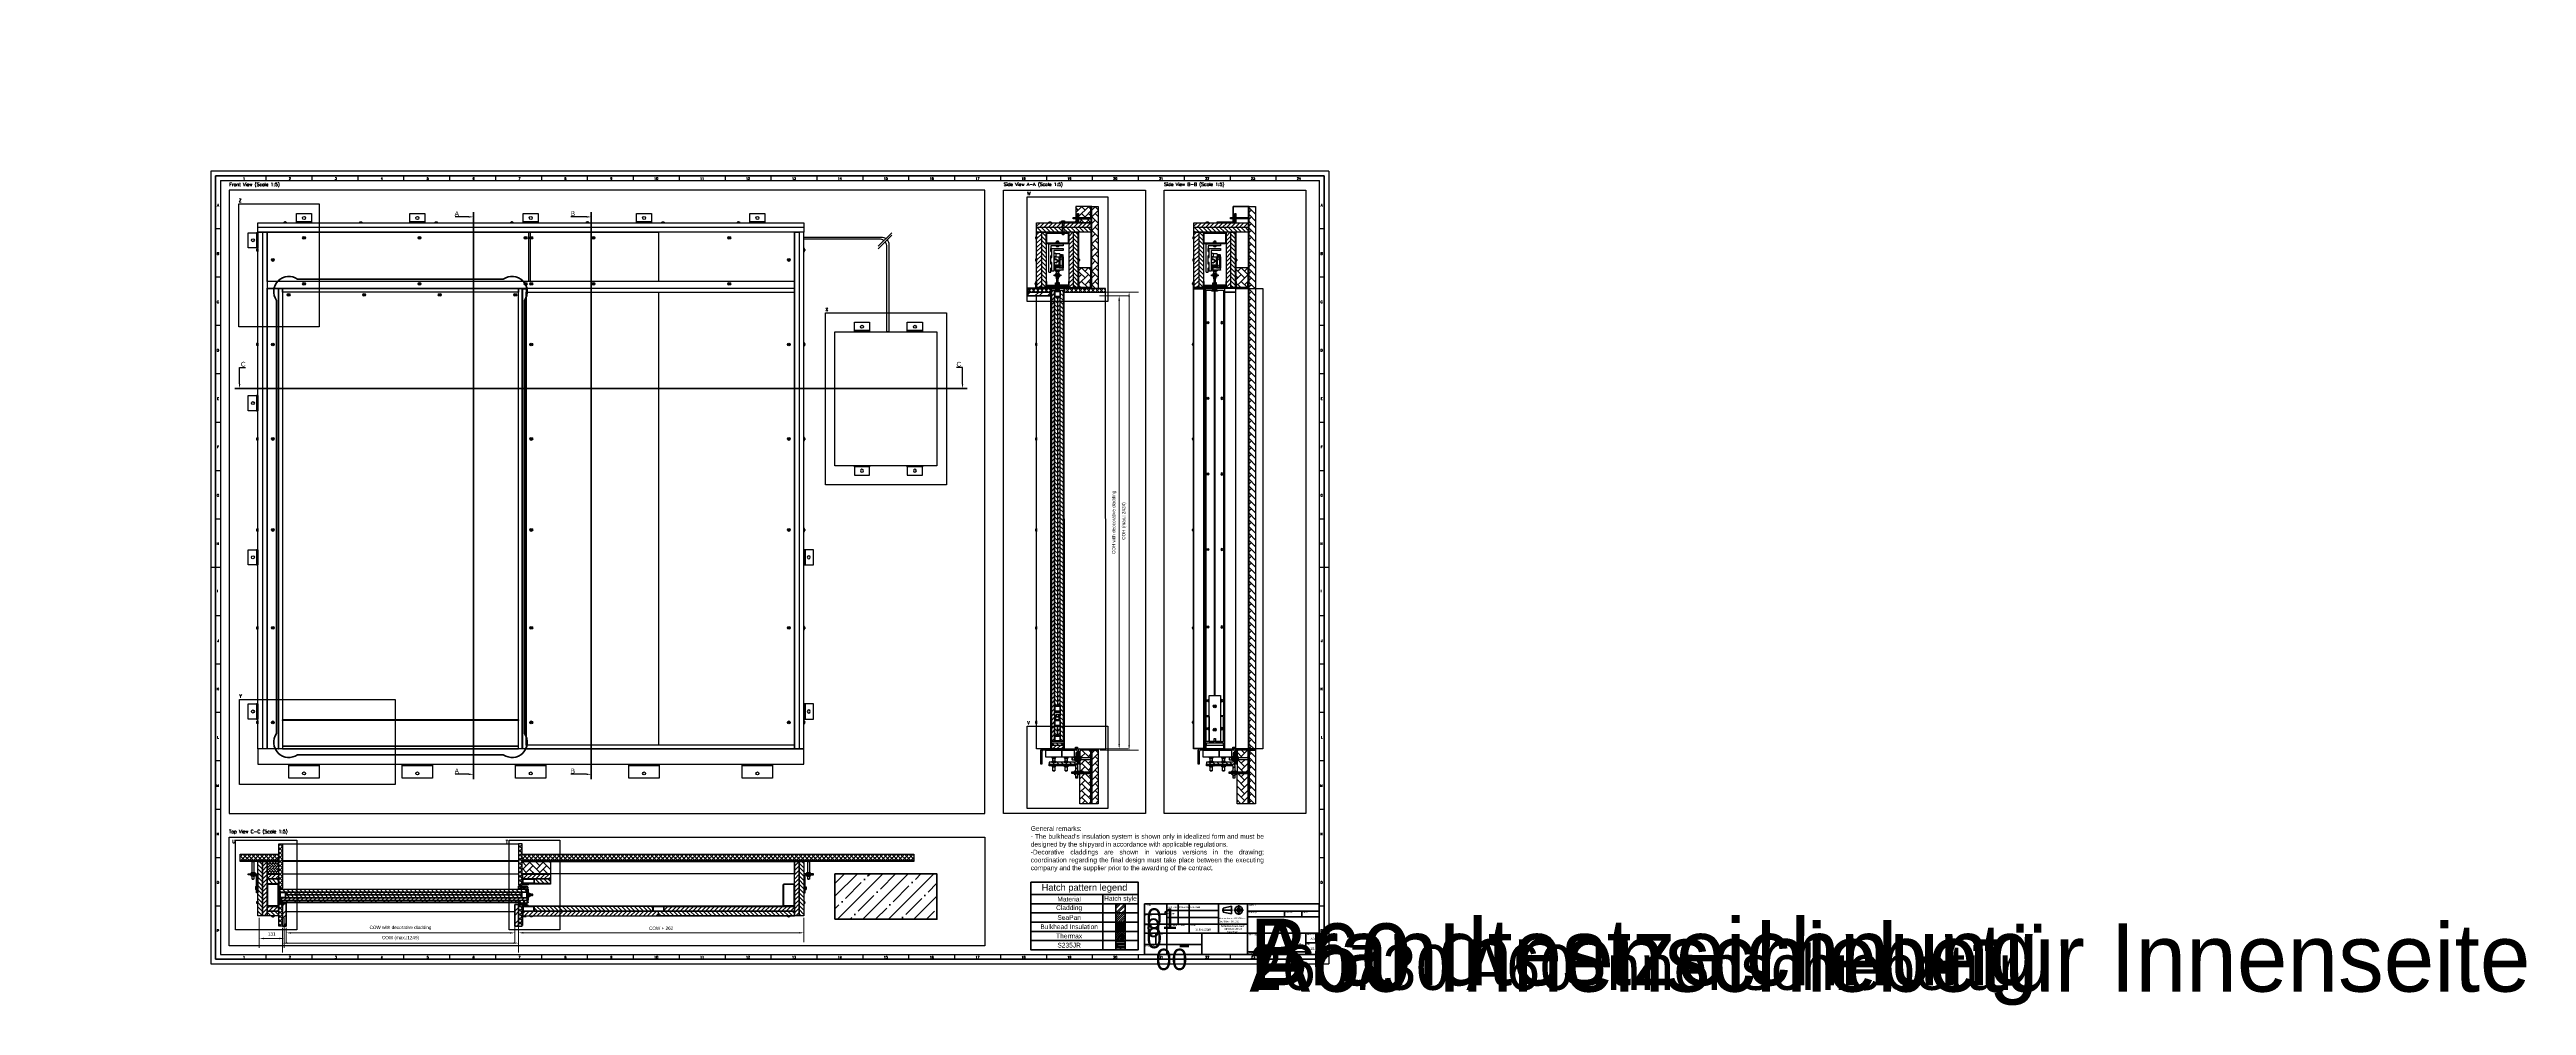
# Paper-space layout 'A0' of a CAD drawing. Header units: millimetres. Extents: x -573 to 2050, y -303 to 709.
# The model-space entities are those that its viewports show. They can reach past a viewport. Long polylines and large blocks are cut down to what shows.
import ezdxf
from ezdxf import colors
from ezdxf.entities.mleader import LeaderData, LeaderLine
from ezdxf.enums import TextEntityAlignment as Align
from ezdxf.math import Vec2, Vec3

# ---------------------------------------------------------------- set-up
doc = ezdxf.new("R2018")
doc.units = ezdxf.units.MM
doc.header["$PDMODE"] = 35
doc.header["$PDSIZE"] = 5
for name, color, linetype in [('0_Schraff', 7, 'Continuous'), ('2_Bem', 7, 'Continuous'), ('FRAME', 7, 'Continuous'), ('SKT_Schnitt', 241, 'Continuous'), ('STK_Draufsicht', 140, 'Continuous'), ('STK_Frontansicht', 121, 'Continuous'), ('STK_Muttern_Scheiben_Schrauben', 21, 'Continuous'), ('STK_Seitenansicht', 3, 'Continuous')]:
    doc.layers.add(name, color=color, linetype=linetype)
for name, color, linetype, lineweight in [('1_Technik-0', 132, 'Continuous', 20), ('AM_VIEWS', 1, 'Continuous', 25), ('HGB Schriftfeldgeometrie', 7, 'Continuous', 35), ('HGB-0_Konstruktion', 7, 'Continuous', 50), ('HGB-8_Bem2', 3, 'Continuous', 25), ('STK_Ausbrand', 30, 'Continuous', 100)]:
    doc.layers.add(name, color=color, linetype=linetype, lineweight=lineweight)
doc.layers.add('PDF_9_Schriftko', color=7, linetype='Continuous', true_color=0x999999)
doc.styles.add('HGB Text 3_5', font='arial.ttf')
doc.styles.add('HS_Arial', font='arial.ttf')
doc.styles.add('HS_BEM_1-Arial', font='arial.ttf')
doc.styles.get("Standard").update_dxf_attribs({"font": 'romans.shx'})
doc.dimstyles.new('HS_BEM_M1_1$0', dxfattribs={"dimscale": 0, "dimtxt": 3.5, "dimasz": 5, "dimexe": 10, "dimexo": 2, "dimgap": 3, "dimtad": 1, "dimdec": 1, "dimtxsty": 'HS_BEM_1-Arial', "dimcen": 50, "dimdle": 3, "dimclrd": 180, "dimclre": 180, "dimclrt": 90, "dimadec": 1, "dimazin": 2, "dimtfac": 1, "dimtdec": 1, "dimtmove": 1, "dimatfit": 3, "dimfxl": 1, "dimlwd": 5, "dimlwe": 5, "dimarcsym": 0})
pattern_1 = [(225, (0, 0), (-4.399056765676306e-15, -35.92102448427661), [76.2, -25.4]), (315, (-17.9605, -17.9605), (-7.951770444476808e-15, -35.92102448427661), [76.2, -25.4])]
pattern_2 = [(135, (0, 0), (-35.92102448427661, 2.199528382838153e-15), [76.2, -25.4]), (225, (-17.9605, 17.9605), (-35.92102448427661, 5.752242061638654e-15), [76.2, -25.4])]
pattern_3 = [(45, (21000, 0), (-11.22532015133644, 11.22532015133644), []), (135, (21000, 0), (-11.22532015133644, -11.22532015133644), [])]
pattern_4 = [(225, (24621.74881397732, -9604.0689763404), (11.22532015133644, -11.22532015133644), []), (315, (24621.74881397732, -9604.0689763404), (11.22532015133644, 11.22532015133644), [])]
pattern_5 = [(225, (0, 0), (11.22532015133644, -11.22532015133644), []), (315, (0, 0), (11.22532015133644, 11.22532015133644), [])]
pattern_6 = [(135, (0, 0), (-11.22532015133644, -11.22532015133644), [])]
pattern_7 = [(45, (0, 0), (-11.22532015133644, 11.22532015133644), [])]
pattern_8 = [(45, (0, 0), (-11.22532015133644, 11.22532015133644), []), (135, (0, 0), (-11.22532015133644, -11.22532015133644), [])]
pattern_9 = [(45, (21000, 0), (-11.22532015133644, 11.22532015133644), [])]
pattern_10 = [(0, (0, 0), (0, 0.635), []), (45, (0, 0), (-1.269999134350099, 1.269999134350099), [0.8980256121069154, -1.796051224213831])]
pattern_11 = [(135, (-7411.901733510504, -1615.9181075795), (-11.22532015133644, -11.22532015133644), [])]
pattern_12 = [(135, (-80, -18), (-11.22532015133644, -11.22532015133644), [])]
pattern_13 = [(45, (-80, -35), (-11.22532015133644, 11.22532015133644), [])]
pattern_14 = [(45, (-80, -18), (-11.22532015133644, 11.22532015133644), [])]
pattern_15 = [(45, (2, 0), (-11.22532015133644, 11.22532015133644), [])]
pattern_16 = [(45, (0, 0), (-33.67596045400933, 33.67596045400933), []), (45, (22.45065, 0), (-33.67596045400933, 33.67596045400933), [])]

# ---------------------------------------------------------------- blocks, each defined once
blk = doc.blocks.new('LED_Schriftfeld_DWG')
at = {"layer": 'HGB Schriftfeldgeometrie'}
for p, q in [((0, 53.64999999999986), (-184.9999999999995, 53.64999999999986)), ((-184.9999999999995, 53.64999999999986), (-184.9999999999995, 0)), ((-161.3611111111107, 10.68888888888887), (-161.3611111111106, 53.64999999999986)), ((-149.5416666666661, 53.64999999999986), (-149.5416666666661, 32.06666666666661)), ((-137.7222222222219, 22.61111111111109), (-137.7222222222219, 53.64999999999986)), ((-106.8888888888887, 53.64999999999986), (-106.8888888888889, 22.61111111111103)), ((-76.05555555555543, 0), (-76.05555555555543, 53.64999999999986)), ((0, 0), (0, 53.64999999999986)), ((-184.9999999999995, 42.75555555555547), (-161.3611111111106, 42.75555555555547)), ((-184.9999999999995, 32.06666666666661), (-106.8888888888887, 32.06666666666661)), ((-161.3611111111106, 46.45555555555541), (-106.8888888888887, 46.45555555555541)), ((-161.3611111111106, 39.26111111111101), (-106.8888888888887, 39.26111111111101)), ((-106.8888888888887, 32.06666666666661), (-76.05555555555543, 32.06666666666661)), ((-102.7777777777776, 46.96944444444432), (-91.98611111111086, 46.96944444444432)), ((-93.01388888888869, 51.08055555555541), (-101.7499999999998, 49.02499999999986)), ((-101.7499999999998, 49.02499999999986), (-101.7499999999998, 44.91388888888878)), ((-101.7499999999998, 44.91388888888878), (-93.01388888888869, 42.85833333333323)), ((-93.01388888888869, 42.85833333333323), (-93.01388888888869, 51.08055555555541)), ((-90.44444444444423, 46.96944444444432), (-80.16666666666652, 46.96944444444432)), ((-85.30555555555543, 52.10833333333323), (-85.30555555555543, 41.83055555555541)), ((-76.05555555555543, 45.94166666666655), (0, 45.94166666666655)), ((-76.05555555555543, 39.77499999999986), (0, 39.77499999999986)), ((-36.99999999999989, 45.94166666666655), (-36.99999999999989, 39.77499999999986)), ((-18.5, 45.94166666666655), (-18.5, 39.77499999999986)), ((-184.9999999999995, 22.61111111111097), (0, 22.61111111111109)), ((-184.9999999999995, 10.68888888888887), (-124.3658953749459, 10.68888888888887)), ((0, 0), (-184.9999999999995, 0)), ((-173.1805555555551, 22.61111111111103), (-173.1805555555551, 10.68888888888887)), ((-161.3611111111106, 0), (-161.3611111111107, 10.68888888888887)), ((-124.3658953749459, 22.61111111111109), (-124.3658953749459, 0)), ((-76.05555555555543, 2.877777777777737), (-14.3888888888888, 2.877777777777737)), ((-45.22222222222229, 2.877777777777737), (-45.22222222222217, 0)), ((-26.27777777777771, 17.47222222222217), (-26.27777777777771, 2.877777777777737)), ((-14.38888888888891, 22.61111111111109), (-14.38888888888891, 0)), ((-14.38888888888891, 12.33333333333331), (0, 12.33333333333331))]:
    blk.add_line(p, q, dxfattribs=at)
for radius in [4.111111111111101, 2.05555555555555]:
    blk.add_circle((-85.30555555555543, 46.96944444444432), radius, dxfattribs=at)
at = {"layer": 'HGB Schriftfeldgeometrie', "char_height": 1.5, "style": 'HGB Text 3_5'}
for s, insert, width, attachment_point in [('\\fArial|b0|i0;\\H1.4986;Projekt', (-184.4861111111107, 53.13611111111095), 22.50562175680989, 1), ('\\fArial|b0|i0;\\H1.4986;Werkstoff', (-75.54166666666652, 53.13611111111095), 9.69811992243417, 1), ('\\fArial|b0|i0;\\H1.4986;Auftrag', (-184.4861111111107, 42.24166666666656), 22.44836272777807, 1), ('\\fArial|b0|i0;\\H1.4986;Position', (-184.4861111111107, 31.55277777777769), 22.45832767879097, 1), ('\\fArial|b0|i0;\\H1.4986;Beschichtung/Oberfl.', (-160.8472222222217, 31.55277777777769), 23.17618287314145, 1), ('\\fArial|b0|i0;\\H1.4986;Status', (-137.208333333333, 31.55277777777769), 6.823212197030958, 1), ('\\fArial|b0|i0;\\H1.4986;Halbzeug', (-75.54166666666652, 45.42777777777769), 9.089926514360616, 1), ('\\fArial|b0|i0;\\H1.4986;Maßstab', (-36.48611111111109, 45.42777777777769), 8.569783624009565, 1), ('\\fArial|b0|i0;\\H1.4986;Masse', (-17.98611111111109, 45.42777777777769), 17.99265557617473, 1), ('\\fArial|b0|i0;\\H1.4986;Baugruppe', (-184.4861111111107, 10.17499999999995), 22.45832767879097, 1), ('\\fArial|b0|i0;\\H1.4986;Ersatz für ', (-75.54166666666652, 1.438888888888869), 31.42924674110535, 4), ('{\\H0.97297x;Zeichnungsnummer}', (-75.0277777777776, 21.58333348648409), 21.53533403323606, 1), ('\\fArial|b0|i0;\\H1.4986;Ersetzt durch ', (-44.70833333333326, 1.438888888888869), 31.12754690341151, 4), ('{\\H0.97297x;Rev.}', (-20.33333333333326, 21.58333348648409), 8.818054081527542, 2), ('\\fArial|b0|i0;\\H1.4986;Blattformat', (-13.875, 22.09722222222217), 10.73622632189385, 1), ('\\fArial|b0|i0;\\H1.4986;Blatt', (-13.875, 11.81944444444446), 5.844059365207753, 1)]:
    blk.add_mtext(s, dxfattribs=dict(at, insert=insert, width=width, attachment_point=attachment_point))
for s, insert, attachment_point in [('{\\H0.97297x;Zeichnung}', (-160.8518301353813, 50.05277777777764), 4), ('\\fArial|b0|i0;\\H1.4986;Freigabe', (-160.8518301353813, 42.85833333333318), 4), ('\\fArial|b0|i0;\\H1.4986;Intern', (-179.0902777777774, 22.09722222222217), 2), ('\\fArial|b0|i0;\\H1.4986;Extern', (-167.2708333333329, 22.09722222222217), 2)]:
    blk.add_mtext(s, dxfattribs=dict(at, insert=insert, attachment_point=attachment_point))
at = {"layer": 'HGB Schriftfeldgeometrie', "insert": (-106.1180555555553, 34.12222222222215), "char_height": 2, "attachment_point": 7, "line_spacing_factor": 0.9965136051177979, "style": 'HGB Text 3_5'}
blk.add_mtext('\\pxsm1.41;\\fArial|b0|i0;\\H1.4000;Allgemeintoleranz ISO 2768 mK\\P\\fArial|b0|i0;\\H1.4986;Oberflächen ISO 1302', dxfattribs=at)
at = {"layer": 'HGB Schriftfeldgeometrie', "insert": (-91.47222222222194, 27.00706760875391), "char_height": 2, "width": 27.44404206945306, "attachment_point": 5, "line_spacing_factor": 0.9442214369773865, "style": 'HGB Text 3_5'}
blk.add_mtext('\\fArial|b0|i0;\\H2.0000;Schutzvermerk nach DIN ISO 16016 beachten.', dxfattribs=at)
at = {"layer": 'HGB Schriftfeldgeometrie', "lineweight": 30, "flags": 104}
for tag, height, p in [('AUFTRAG', 3.5, (-182.994580870092, 38.17364711232369)), ('PROJEKT', 3.5, (-182.994580870092, 48.86253600121255)), ('POSITION', 3.5, (-182.994580870092, 28.71809155676817)), ('TITEL', 3.5, (-73.95261017563507, 38.02242642849319)), ('BESCHREIBUNG', 2.5, (-73.98842190824081, 32.79295896603575))]:
    blk.add_attdef(tag, text='', height=height, dxfattribs=at).set_placement(p, align=Align.TOP_LEFT)
for tag, height, p in [('MATERIAL', 3.5, (-65.7777777777776, 49.79583333333323)), ('SCALE_1', 2.5, (-35.97222222222217, 41.83055555555541)), ('ZEICHNUNG_TEILENUMMER', 3.5, (-74.77860839378138, 10.17499999999995))]:
    blk.add_attdef(tag, text='', height=height, dxfattribs=at).set_placement(p, align=Align.MIDDLE_LEFT)
blk.add_attdef('MASSE\\P1;', text='', height=2.5, dxfattribs=at).set_placement((-0.5138888888889142, 41.83055555555541), align=Align.MIDDLE_RIGHT)
for tag, height, p in [('BAUGRUPPE', 3.5, (-173.1745869176257, 6.106980445657079)), ('OBERFLÄCHE_/_BESCHICHTUNG', 2.5, (-149.5374033595126, 27.70736698499307))]:
    blk.add_attdef(tag, text='', height=height, dxfattribs=at).set_placement(p, align=Align.TOP_CENTER)
at = {"layer": 'HGB-0_Konstruktion', "style": 'HGB Text 3_5'}
for tag, p in [('ERSTELLUNGSDATUM', (-149.0277777777773, 50.05277777777764)), ('DATUM_FREIGABE', (-149.0277777777773, 42.85833333333318)), ('AUTOR', (-136.6944444444441, 50.05277777777764)), ('FREIGEGEBENVON', (-136.6944444444441, 42.85833333333318))]:
    blk.add_attdef(tag, text='', height=1.5, dxfattribs=at).set_placement(p, align=Align.MIDDLE_LEFT)
blk.add_attdef('STATUS', text='', height=2.5, dxfattribs=at).set_placement((-122.3055555555554, 27.74999999999989), align=Align.TOP_CENTER)
for tag, height, p in [('REVISION', 3.5, (-20.33333333333326, 10.17499999999995)), ('BLATTGRÖßE', 2.5, (-7.194444444444457, 16.4444444444444)), ('BLATT', 2.5, (-7.194444444444457, 6.166666666666629))]:
    blk.add_attdef(tag, text='', height=height, dxfattribs=at).set_placement(p, align=Align.MIDDLE_CENTER)
blk = doc.blocks.new('*D24')
at = {"layer": '2_Bem', "color": 180, "lineweight": 5, "transparency": 16777216}
for p, q in [((-326.1169549216474, -221.0738650712794), (-326.1169549216474, -247.0736610936657)), ((-76.31695492164818, -221.0738650712794), (-76.31695492164818, -247.0736610936657)), ((-321.1169549216474, -237.0736610936657), (-81.31695492164818, -237.0736610936657))]:
    blk.add_line(p, q, dxfattribs=at)
at = {"layer": '2_Bem', "color": 180, "lineweight": 50, "transparency": 16777216}
for points in [[(-321.1169549216474, -236.2403277603323), (-321.1169549216474, -237.906994426999), (-326.1169549216474, -237.0736610936657)], [(-81.31695492164818, -236.2403277603323), (-81.31695492164818, -237.906994426999), (-76.31695492164818, -237.0736610936657)]]:
    blk.add_solid(points, dxfattribs=at)
at = {"layer": 'Defpoints', "color": 0, "lineweight": 50, "transparency": 16777216}
for p in [(-326.1169549216474, -219.0738650712794), (-76.31695492164818, -219.0738650712794), (-76.31695492164818, -237.0736610936657)]:
    blk.add_point(p, dxfattribs=at)
at = {"layer": '2_Bem', "color": 90, "lineweight": 50, "transparency": 16777216, "insert": (-201.2169549216478, -231.7781290336384), "char_height": 3.5, "attachment_point": 5, "style": 'HS_BEM_1-Arial'}
blk.add_mtext('COW (max.:1249)', dxfattribs=at)
blk = doc.blocks.new('*D25')
at = {"layer": '2_Bem', "color": 180, "lineweight": 5, "transparency": 16777216}
for p, q in [((520.1202306748986, 452.0708565250037), (580.1809911017945, 452.0708565250037)), ((570.1809911017946, -27.7291504148137), (570.1809911017945, 447.0708565250037)), ((539.517040355448, -32.72915041481371), (580.1809911017946, -32.7291504148137))]:
    blk.add_line(p, q, dxfattribs=at)
at = {"layer": '2_Bem', "color": 180, "lineweight": 50, "transparency": 16777216}
for points in [[(569.3476577684611, 447.0708565250037), (571.0143244351278, 447.0708565250037), (570.1809911017945, 452.0708565250037)], [(569.3476577684612, -27.7291504148137), (571.014324435128, -27.7291504148137), (570.1809911017946, -32.7291504148137)]]:
    blk.add_solid(points, dxfattribs=at)
at = {"layer": 'Defpoints', "color": 0, "lineweight": 50, "transparency": 16777216}
for p in [(518.1202306748986, 452.0708565250037), (570.1809911017945, 452.0708565250037), (537.517040355448, -32.72915041481371)]:
    blk.add_point(p, dxfattribs=at)
at = {"layer": '2_Bem', "color": 90, "lineweight": 50, "transparency": 16777216, "insert": (564.8854590417671, 209.6708530550948), "char_height": 3.5, "attachment_point": 5, "rotation": 90, "style": 'HS_BEM_1-Arial'}
blk.add_mtext('COH (max.: 2424)', dxfattribs=at)
blk = doc.blocks.new('*D26')
at = {"layer": '2_Bem', "color": 180, "lineweight": 5, "transparency": 16777216}
for p, q in [((-76.316954921648, -210.1738650712792), (-76.316954921648, -236.1736610936658)), ((-71.316954921648, -226.1736610936658), (220.883045078352, -226.1736610936658)), ((225.883045078352, -210.2738650712792), (225.883045078352, -236.1736610936658))]:
    blk.add_line(p, q, dxfattribs=at)
at = {"layer": '2_Bem', "color": 180, "lineweight": 50, "transparency": 16777216}
for points in [[(-71.316954921648, -225.3403277603324), (-71.316954921648, -227.0069944269991), (-76.316954921648, -226.1736610936658)], [(220.883045078352, -225.3403277603324), (220.883045078352, -227.0069944269991), (225.883045078352, -226.1736610936658)]]:
    blk.add_solid(points, dxfattribs=at)
at = {"layer": 'Defpoints', "color": 0, "lineweight": 50, "transparency": 16777216}
for p in [(-76.316954921648, -208.1738650712792), (225.883045078352, -208.2738650712792), (225.883045078352, -226.1736610936658)]:
    blk.add_point(p, dxfattribs=at)
at = {"layer": '2_Bem', "color": 90, "lineweight": 50, "transparency": 16777216, "insert": (74.78304507835199, -221.362781148236), "char_height": 3.5, "attachment_point": 5, "style": 'HS_BEM_1-Arial'}
blk.add_mtext('COW + 262', dxfattribs=at)
blk = doc.blocks.new('*D42')
at = {"layer": '2_Bem', "color": 180, "lineweight": 5, "transparency": 16777216}
for p, q in [((-350.6718460770506, -210.1738650712796), (-350.6718460770506, -242.1787581972465)), ((-329.47184607705, -232.1787581972465), (-345.6718460770506, -232.1787581972465)), ((-324.47184607705, -210.1738650712796), (-324.47184607705, -242.1787581972465))]:
    blk.add_line(p, q, dxfattribs=at)
at = {"layer": '2_Bem', "color": 180, "lineweight": 50, "transparency": 16777216}
for points in [[(-345.6718460770506, -231.3454248639131), (-345.6718460770506, -233.0120915305798), (-350.6718460770506, -232.1787581972465)], [(-329.47184607705, -231.3454248639131), (-329.47184607705, -233.0120915305798), (-324.47184607705, -232.1787581972465)]]:
    blk.add_solid(points, dxfattribs=at)
at = {"layer": 'Defpoints', "color": 0, "lineweight": 50, "transparency": 16777216}
for p in [(-350.6718460770506, -208.1738650712796), (-324.47184607705, -208.1738650712796), (-350.6718460770506, -232.1787581972465)]:
    blk.add_point(p, dxfattribs=at)
at = {"layer": '2_Bem', "color": 90, "lineweight": 50, "transparency": 16777216, "insert": (-337.5718460770503, -227.3905590158003), "char_height": 3.5, "attachment_point": 5, "style": 'HS_BEM_1-Arial'}
blk.add_mtext('131', dxfattribs=at)
blk = doc.blocks.new('*D43')
at = {"layer": '2_Bem', "color": 180, "lineweight": 5, "transparency": 16777216}
for p, q in [((-322.1169549216474, -221.0738650712801), (-322.1169549216474, -236.2495429533905)), ((-317.1169549216474, -226.2495429533905), (-85.316954921648, -226.2495429533905)), ((-80.316954921648, -214.5871723721026), (-80.316954921648, -236.2495429533905))]:
    blk.add_line(p, q, dxfattribs=at)
at = {"layer": '2_Bem', "color": 180, "lineweight": 50, "transparency": 16777216}
for points in [[(-317.1169549216474, -225.4162096200571), (-317.1169549216474, -227.0828762867238), (-322.1169549216474, -226.2495429533905)], [(-85.316954921648, -225.4162096200571), (-85.316954921648, -227.0828762867238), (-80.316954921648, -226.2495429533905)]]:
    blk.add_solid(points, dxfattribs=at)
at = {"layer": 'Defpoints', "color": 0, "lineweight": 50, "transparency": 16777216}
for p in [(-322.1169549216474, -219.0738650712801), (-80.316954921648, -212.5871723721026), (-80.316954921648, -226.2495429533905)]:
    blk.add_point(p, dxfattribs=at)
at = {"layer": '2_Bem', "color": 90, "lineweight": 50, "transparency": 16777216, "insert": (-201.2169549216477, -220.9540108933632), "char_height": 3.5, "attachment_point": 5, "style": 'HS_BEM_1-Arial'}
blk.add_mtext('COW with decorative cladding', dxfattribs=at)
blk = doc.blocks.new('*D44')
at = {"layer": '2_Bem', "color": 180, "lineweight": 5, "transparency": 16777216}
for p, q in [((538.7021153523755, 448.0708564677445), (569.6664066685458, 448.0708564677445)), ((559.6664066685458, 443.0708564677445), (559.666406668546, -26.52915039763598)), ((530.0919784392305, -31.52915039763599), (569.666406668546, -31.52915039763598))]:
    blk.add_line(p, q, dxfattribs=at)
at = {"layer": '2_Bem', "color": 180, "lineweight": 50, "transparency": 16777216}
for points in [[(558.8330733352125, 443.0708564677445), (560.4997400018792, 443.0708564677445), (559.6664066685458, 448.0708564677445)], [(558.8330733352126, -26.52915039763598), (560.4997400018793, -26.52915039763598), (559.666406668546, -31.52915039763598)]]:
    blk.add_solid(points, dxfattribs=at)
at = {"layer": 'Defpoints', "color": 0, "lineweight": 50, "transparency": 16777216}
for p in [(536.7021153523755, 448.0708564677445), (528.0919784392305, -31.52915039763599), (559.666406668546, -31.52915039763598)]:
    blk.add_point(p, dxfattribs=at)
at = {"layer": '2_Bem', "color": 90, "lineweight": 50, "transparency": 16777216, "insert": (554.3708746085185, 208.2708530350541), "char_height": 3.5, "attachment_point": 5, "rotation": 90, "style": 'HS_BEM_1-Arial'}
blk.add_mtext('COH with deocorative cladding', dxfattribs=at)
blk = doc.blocks.new('Rahmen A0')
at = {"layer": 'FRAME', "color": 7, "lineweight": 25}
for p, q in [((-3.637978807091713e-12, 841), (-1185.999999999996, 841)), ((-1185.999999999996, 841), (-1185.999999999998, 9.094947017729282e-13)), ((-3.637978807091713e-12, 841), (0, 0)), ((-1175.999999999996, 831), (-10.00000000000364, 831)), ((-1175.999999999996, 831), (-1175.999999999998, 10.00000000000091)), ((-1127.291666666666, 831), (-1127.291666666666, 836)), ((-1078.583333333337, 831), (-1078.583333333337, 836)), ((-1029.874999999998, 831), (-1029.874999999998, 836)), ((-981.1666666666688, 831.0000000000018), (-981.1666666666688, 836)), ((-932.4583333333371, 831.0000000000018), (-932.4583333333371, 836)), ((-883.7500000000045, 831.0000000000018), (-883.7500000000045, 836)), ((-835.0416666666688, 831.0000000000018), (-835.0416666666688, 836)), ((-786.3333333333371, 831.0000000000018), (-786.3333333333371, 836)), ((-737.6250000000045, 831.0000000000018), (-737.6250000000045, 836)), ((-688.9166666666688, 831.0000000000018), (-688.9166666666688, 836)), ((-640.2083333333371, 831.0000000000018), (-640.2083333333371, 836)), ((-591.5000000000041, 831.0000000000018), (-591.5000000000041, 836)), ((-542.7916666666688, 831.0000000000018), (-542.7916666666688, 836)), ((-494.0833333333371, 831.0000000000018), (-494.0833333333371, 836)), ((-445.3750000000036, 831.0000000000018), (-445.3750000000036, 836)), ((-396.6666666666679, 831.0000000000018), (-396.6666666666679, 836)), ((-347.9583333333358, 831.0000000000018), (-347.9583333333358, 836)), ((-299.2500000000036, 831.0000000000018), (-299.2500000000036, 836)), ((-250.5416666666679, 831.0000000000018), (-250.5416666666679, 836)), ((-201.8333333333358, 831.0000000000018), (-201.8333333333358, 836)), ((-153.1250000000036, 831.0000000000018), (-153.1250000000036, 836)), ((-104.4166666666679, 831.0000000000018), (-104.4166666666679, 836)), ((-55.70833333333576, 831.0000000000018), (-55.70833333333576, 836)), ((-10, 10), (-10.00000000000364, 831)), ((-1175.999999999998, 779.6875), (-1180.982869405166, 779.6875)), ((-5.000000000003638, 779.6875), (-9.982869405172096, 779.6875)), ((-1175.999999999998, 728.375), (-1180.982869405166, 728.375)), ((-5.000000000003638, 728.375), (-9.982869405172096, 728.375)), ((-1176.000000000005, 677.0625), (-1180.982869405166, 677.0625)), ((-5.000000000003638, 677.0625), (-9.982869405172096, 677.0625)), ((-1176.000000000005, 625.75), (-1180.982869405166, 625.75)), ((-5.000000000003638, 625.75), (-9.982869405172096, 625.75)), ((-1176.000000000005, 574.4375), (-1180.982869405166, 574.4375)), ((-5.000000000003638, 574.4375), (-9.982869405172096, 574.4375)), ((-1176.000000000005, 523.125), (-1180.982869405166, 523.125)), ((-5.000000000003638, 523.125), (-9.982869405172096, 523.125)), ((-1176.000000000005, 471.8125), (-1180.982869405166, 471.8125)), ((-5.000000000003638, 471.8125), (-9.982869405172096, 471.8125)), ((-1176.000000000005, 420.5), (-1185.999999999998, 420.5)), ((-3.637978807091713e-12, 420.5), (-9.982869405172096, 420.5)), ((-1176.000000000005, 369.1875), (-1180.982869405166, 369.1875)), ((-5.000000000003638, 369.1875), (-9.982869405172096, 369.1875)), ((-1176.000000000005, 317.875), (-1180.982869405166, 317.875)), ((-5.000000000003638, 317.875), (-9.982869405172096, 317.875)), ((-1176.000000000005, 266.5625), (-1180.982869405166, 266.5625)), ((-5.000000000003638, 266.5625), (-9.982869405172096, 266.5625)), ((-1176.000000000005, 215.25), (-1180.982869405166, 215.25)), ((-5.000000000003638, 215.25), (-9.982869405172096, 215.25)), ((-1176.000000000005, 163.9375), (-1180.982869405166, 163.9375)), ((-5.000000000003638, 163.9375), (-9.982869405172096, 163.9375)), ((-1176.000000000005, 112.625), (-1180.982869405166, 112.625)), ((-5.000000000003638, 112.625), (-9.982869405172096, 112.625)), ((-1176.000000000005, 61.3125), (-1180.982869405166, 61.31250000000091)), ((-5.000000000003638, 61.31250000000091), (-9.982869405172096, 61.31250000000091)), ((-1185.999999999998, 9.094947017729282e-13), (0, 0)), ((-1175.999999999998, 10.00000000000091), (-10, 10)), ((-1127.291666666666, 5.000000000000909), (-1127.291666666666, 10.00000000000091)), ((-1078.583333333337, 5.000000000000909), (-1078.583333333337, 10.00000000000091)), ((-1029.874999999998, 5.000000000000909), (-1029.874999999998, 10.00000000000091)), ((-981.1666666666688, 5.000000000000909), (-981.1666666666688, 10)), ((-932.4583333333371, 5.000000000000909), (-932.4583333333371, 10)), ((-883.7500000000045, 5.000000000000909), (-883.7500000000045, 10)), ((-835.0416666666688, 5.000000000000909), (-835.0416666666688, 10)), ((-786.3333333333371, 5.000000000000909), (-786.3333333333371, 10)), ((-737.6250000000045, 5.000000000000909), (-737.6250000000045, 10)), ((-688.9166666666688, 5.000000000000909), (-688.9166666666688, 10)), ((-640.2083333333371, 5.000000000000909), (-640.2083333333371, 10)), ((-591.5000000000041, 5.000000000000909), (-591.5000000000041, 10)), ((-542.7916666666688, 5.000000000000909), (-542.7916666666688, 10)), ((-494.0833333333371, 5.000000000000909), (-494.0833333333371, 10)), ((-445.3750000000036, 5.000000000000909), (-445.3750000000036, 10)), ((-396.6666666666679, 5.000000000000909), (-396.6666666666679, 10)), ((-347.9583333333358, 5.000000000000909), (-347.9583333333358, 10)), ((-299.2500000000036, 5.000000000000909), (-299.2500000000036, 10)), ((-250.5416666666679, 5.000000000000909), (-250.5416666666679, 10)), ((-201.8333333333358, 5.000000000000909), (-201.8333333333358, 10)), ((-153.1250000000036, 5.000000000000909), (-153.1250000000036, 10)), ((-104.4166666666679, 5.000000000000909), (-104.4166666666679, 10)), ((-55.70833333333576, 5.000000000000909), (-55.70833333333576, 10))]:
    blk.add_line(p, q, dxfattribs=at)
at = {"layer": 'FRAME', "color": 7, "lineweight": 70}
for p, q in [((-5.000000000003638, 836.0000000000007), (-1180.999999999996, 836)), ((-1180.999999999996, 836), (-1180.999999999998, 5.000000000000909)), ((-5, 5.000000000000909), (-5.000000000003638, 836)), ((-1180.999999999998, 5.000000000000909), (-5, 5.000000000000909))]:
    blk.add_line(p, q, dxfattribs=at)
at = {"layer": 'FRAME', "color": 7, "lineweight": 25}
for s, p in [(' 1', (-1149.829181906414, 834.301965956688)), (' 2', (-1101.120848573065, 834.301965956688)), (' 3', (-1052.412515239747, 834.301965956688)), (' 4', (-1003.704181906414, 834.301965956688)), (' 5', (-954.9958485730717, 834.301965956686)), (' 6', (-906.2875152397437, 834.301965956686)), (' 7', (-857.5791819064002, 834.301965956686)), (' 8', (-808.8708485730717, 834.301965956686)), (' 9', (-760.1625152397437, 834.301965956686)), ('10', (-711.4541819064002, 834.301965956686)), ('11', (-662.7458485730717, 834.301965956686)), ('12', (-614.0375152397364, 834.301965956686)), ('13', (-565.3291819064066, 834.301965956686)), ('14', (-516.6208485730717, 834.301965956686)), ('15', (-467.9125152397364, 834.301965956686)), ('16', (-419.2041819064061, 834.301965956686)), ('17', (-370.4958485730713, 834.301965956686)), ('18', (-321.7875152397382, 834.301965956686)), ('19', (-273.0791819064061, 834.301965956686)), ('20', (-224.3708485730713, 834.301965956686)), ('21', (-175.6625152397382, 834.301965956686)), ('22', (-126.9541819064061, 834.301965956686)), ('23', (-78.24584857307127, 834.301965956686)), ('24', (-29.53751523973824, 834.301965956686)), ('A', (-1177.469034356844, 806.0739355502869)), ('A', (-6.469034356855445, 806.0739355502869)), ('B', (-1177.469034356844, 754.7614355502869)), ('B', (-6.469034356855445, 754.7614355502869)), ('C', (-1177.469034356844, 703.4489355502869)), ('C', (-6.469034356855445, 703.4489355502869)), ('D', (-1177.469034356865, 652.1364355502869)), ('D', (-6.469034356855445, 652.1364355502869)), ('E', (-1177.469034356865, 600.823935550286)), ('E', (-6.469034356855445, 600.823935550286)), ('F', (-1177.469034356865, 549.5114355502869)), ('F', (-6.469034356855445, 549.5114355502869)), ('G', (-1177.469034356865, 498.198935550286)), ('G', (-6.469034356855445, 498.198935550286)), ('H', (-1177.469034356865, 446.886435550286)), ('H', (-6.469034356855445, 446.886435550286)), ('I', (-1178.469034356865, 396.6875228676404)), ('I', (-7.469034356855445, 396.6875228676404)), ('J', (-1177.469034356865, 344.261435550286)), ('J', (-6.469034356855445, 344.261435550286)), ('K', (-1177.469034356865, 292.948935550286)), ('K', (-6.469034356855445, 292.948935550286)), ('L', (-1177.469034356865, 241.636435550286)), ('L', (-6.469034356855445, 241.636435550286)), ('M', (-1177.469034356865, 190.323935550286)), ('M', (-6.469034356855445, 190.323935550286)), ('N', (-1177.469034356865, 139.011435550286)), ('N', (-6.469034356855445, 139.011435550286)), ('O', (-1177.469034356865, 87.69893555028602)), ('O', (-6.469034356855445, 87.69893555028602)), ('P', (-1177.469034356865, 36.38643555028602)), ('P', (-6.469034356855445, 36.38643555028602)), (' 1', (-1149.829181906414, 8.30196595669031)), (' 2', (-1101.120848573065, 8.30196595669031)), (' 3', (-1052.412515239747, 8.30196595669031)), (' 4', (-1003.704181906414, 8.30196595669031)), (' 5', (-954.9958485730717, 8.30196595669031)), (' 6', (-906.2875152397437, 8.30196595669031)), (' 7', (-857.5791819064002, 8.30196595669031)), (' 8', (-808.8708485730717, 8.30196595669031)), (' 9', (-760.1625152397437, 8.30196595669031)), ('10', (-711.4541819064002, 8.30196595669031)), ('11', (-662.7458485730717, 8.30196595669031)), ('12', (-614.0375152397364, 8.30196595669031)), ('13', (-565.3291819064066, 8.30196595669031)), ('14', (-516.6208485730717, 8.30196595669031)), ('15', (-467.9125152397364, 8.30196595669031)), ('16', (-419.2041819064061, 8.30196595669031)), ('17', (-370.4958485730713, 8.30196595669122)), ('18', (-321.7875152397382, 8.30196595669122)), ('19', (-273.0791819064061, 8.30196595669122)), ('20', (-224.3708485730713, 8.30196595669122)), ('21', (-175.6625152397382, 8.30196595669122)), ('22', (-126.9541819064061, 8.30196595669122)), ('23', (-78.24584857307127, 8.30196595669122)), ('24', (-29.53751523973824, 8.30196595669122))]:
    blk.add_text(s, height=2.5, dxfattribs=at).set_placement(p, align=Align.TOP_RIGHT)
blk.add_text('Stand  :', height=2.5, dxfattribs=at).set_placement((-37.41640459752489, 1.061690195842857))
blk = doc.blocks.new('Befestigungswinkel TR oben')
at = {"layer": 'STK_Frontansicht'}
for points in [[(0, 50), (80, 50), (80, 0), (0, 0)], [(0, 0), (80, 0), (80, 6), (0, 6)]]:
    blk.add_lwpolyline(points, close=True, dxfattribs=at)
blk.add_circle((40, 26), 8, dxfattribs=at)
blk = doc.blocks.new('Befestigungswinkel TR unten')
at = {"layer": 'STK_Frontansicht'}
for points in [[(0, 0), (160, 0), (160, -75), (0, -75)], [(0, 0), (160, 0), (160, -9), (0, -9)]]:
    blk.add_lwpolyline(points, close=True, dxfattribs=at)
blk.add_circle((80, -50), 8, dxfattribs=at)
blk = doc.blocks.new('Tank')
at = {"layer": 'STK_Frontansicht', "lineweight": 50}
for p, q in [((-310.5, 1162.095017972223), (-239.5, 1233.095017972223)), ((-310.5, 1148.926394217777), (-239.5, 1219.926394217778))]:
    blk.add_line(p, q, dxfattribs=at)
at = {"layer": 'STK_Frontansicht'}
for points in [[(-280.9865898993552, 1191.608428072868, 0.1664222916325562), (-305.5, 1200.000000000001), (-704.5, 1200.000000000001), (-704.5, 1211.000000000001), (-294.5, 1211.000000000001, -0.1664222916325553), (-269.9865898993553, 1202.608428072868, -0.1664222916325553)], [(-263.3424249253132, 1196.083969292464, -0.1710967437331791), (-254.5, 1171.000000000001), (-254.5, 710), (-265.5, 710), (-265.5, 1160.000000000001, 0.1710967437331791), (-274.3424249253132, 1185.083969292464)]]:
    blk.add_lwpolyline(points, format="xyb", dxfattribs=at)
blk.add_lwpolyline([(-540, 710), (0, 710), (0, 0), (-540, 0)], close=True, dxfattribs=at)
for p in [(-437, 710), (-157, 710)]:
    blk.add_blockref('Befestigungswinkel TR oben', p, dxfattribs=at)
at = {"layer": 'STK_Frontansicht', "xscale": -1, "rotation": 180}
for p in [(-437, 0), (-157, 0)]:
    blk.add_blockref('Befestigungswinkel TR oben', p, dxfattribs=at)
blk = doc.blocks.new('Winkel 50x100')
at = {"layer": 'STK_Draufsicht'}
for p, q in [((-18.90279333734043, 0), (31.09720666265957, 0)), ((-18.90279333734043, -6), (-18.90279333734043, 0)), ((31.09720666265957, 0), (31.09720666265957, -100)), ((23.09720666265957, -6), (-18.90279333734043, -6)), ((25.09720666265957, -100), (25.09720666265957, -8)), ((31.09720666265957, -100), (25.09720666265957, -100))]:
    blk.add_line(p, q, dxfattribs=at)
blk.add_arc((23.09720666265957, -8), 2, 0, 90, dxfattribs=at)
blk = doc.blocks.new('Scheibe M10')
at = {"layer": 'STK_Muttern_Scheiben_Schrauben', "lineweight": 50}
blk.add_lwpolyline([(-9, 0), (9, 0), (9, -1.600000000000364), (-9, -1.600000000000364)], close=True, dxfattribs=at)
blk = doc.blocks.new('Mutter M10')
at = {"layer": 'STK_Muttern_Scheiben_Schrauben'}
for p, q in [((-8.268799528338263, 1.940686035156034), (-7.300003751971076, 2.500012207031034)), ((-8.26879265460309, 0.5593326999193664), (-8.268802153520937, 1.940661815874989)), ((-7.300008099779802, 4.676405467307632e-06), (-8.26879265460309, 0.5593326999193664)), ((0, 0), (-7.300008099779802, 4.676405467307632e-06)), ((-7.300003751971076, 2.500012207031034), (-2.1143197955098e-05, 2.500012207031034)), ((-5.959401076762447, 1.940661815875046), (-5.959401076762447, 0.5593381841249538)), ((-1.340598923245352, 1.940661815875046), (-1.340598923245466, 0.5593381841249538)), ((-2.1143197955098e-05, 2.500012207031034), (0.9688021535130247, 1.940661815875046)), ((0.9688021535126836, 0.5593381841221117), (-3.979039320256561e-12, 0)), ((0.9688021535130247, 1.940661815875046), (0.9688021535126836, 0.5593381841221117))]:
    blk.add_line(p, q, dxfattribs=at)
for centre, radius, start, end in [((-7.114117999371615, 0.253216252703794), 2.044711153201392, 55.61621163679881, 124.3825866107854), ((-7.114100872803078, 2.2467283936831), 2.044655799465737, 235.6160038552632, 304.3842682699524), ((-3.650000000003843, -5.344807004338634), 7.642734410120471, 72.41204622607752, 107.5879537739297), ((-3.649999229950026, 7.844802026613934), 7.642729432396595, 252.4120321754747, 287.5879595468824), ((-0.1858983848677553, 0.2532692070206508), 2.04465819875916, 55.61575253230097, 124.3842474676611), ((-0.1858983848661637, 2.246730792974631), 2.044658198754429, 235.6157525322612, 304.384247467737)]:
    blk.add_arc(centre, radius, start, end, dxfattribs=at)
blk = doc.blocks.new('Mutter M12')
at = {"layer": 'STK_Muttern_Scheiben_Schrauben'}
for p, q in [((-5.196164833829968, 2.396003617138206), (-4.150012411123313, 3.000000000001307)), ((-5.196164833829968, 0.6039963828646364), (-5.196164833829968, 2.396003617138206)), ((-4.1500124111232, 1.534772309241816e-12), (-5.196164833822323, 0.6039963828602026)), ((-4.150012411123313, 3.000000000001307), (4.149987588876627, 3.000000000001194)), ((4.150012411123214, -1.534772309241816e-12), (-4.1500124111232, 1.534772309241816e-12)), ((-2.598088622476368, 2.396003617138206), (-2.598088622476368, 0.6039963828645227)), ((2.598063800230136, 2.396003617138206), (2.598063800230136, 0.6039963828642954)), ((4.149987588876627, 3.000000000001194), (5.196140011576972, 2.396003617141844)), ((5.196140011583623, 0.6039963828642954), (4.150012411123214, -1.534772309241816e-12)), ((5.196140011576972, 2.396003617141844), (5.196140011583623, 0.6039963828642954))]:
    blk.add_line(p, q, dxfattribs=at)
for centre, radius, start, end in [((-3.897126728152728, 0.472282538464583), 2.321250264088823, 55.96988106187133, 124.0301189379487), ((-3.8971267281525, 2.502313067812452), 2.300240473591911, 235.6157525323531, 304.3842474678372), ((-1.241112293826063e-05, -5.800148805579539), 8.598076211363944, 72.41204622603043, 107.5879537739724), ((-1.241112276773038e-05, 8.800148805580989), 8.598076211362777, 252.4120462260245, 287.5879537739704), ((3.897102760254327, 0.4976841708750044), 2.300243234904124, 55.61549544242362, 124.3842261869774), ((3.897101905906879, 2.502313067814811), 2.300240473594388, 235.6157525321862, 304.3842474678138)]:
    blk.add_arc(centre, radius, start, end, dxfattribs=at)
blk = doc.blocks.new('*U59')
at = {"layer": '0_Schraff'}
h = blk.add_hatch(dxfattribs=at)
h.set_pattern_fill('ANSI31', color=256, scale=5, angle=90)
h.set_pattern_definition(pattern_11)
h.paths.add_polyline_path([(-250.0000000000018, 284.0000000000009), (-80.00000000000182, 284.0000000000009, -0.4142135623730951), (-71.00000000000182, 275.0000000000009), (-71.00000000000182, 210.0000000000009), (-65.00000000000182, 210.0000000000009), (-65.00000000000182, 284.0000000000009, 0.4142135623730951), (-71.00000000000182, 290.0000000000009), (-125.7500000000018, 290.0000000000009), (-259.0000000000018, 290.0000000000009, 0.4142135623730956), (-265.0000000000018, 284.0000000000009), (-265.0000000000018, 210.0000000000009), (-259.0000000000018, 210.0000000000009), (-259.0000000000018, 275.0000000000009, -0.4142135623730911)])
h = blk.add_hatch(dxfattribs=at)
h.set_pattern_fill('ANSI31', color=256, scale=5, angle=90)
h.set_pattern_definition(pattern_12)
h.paths.add_polyline_path([(-71.00000000000182, 218.0000000000009), (-71.00000000000182, 270.0000000000009), (-80.00000000000182, 270.0000000000009), (-80.00000000000182, 221.0000000000009, -0.4142135623730951), (-82.00000000000182, 219.0000000000009), (-221.0000000000018, 219.0000000000009), (-221.0000000000018, 210.0000000000009), (-79.00000000000182, 210.0000000000009, 0.414213562373095)])
h = blk.add_hatch(dxfattribs=at)
h.set_pattern_fill('ANSI31', color=256, scale=5)
h.set_pattern_definition(pattern_13)
edge = h.paths.add_edge_path()
edge.add_arc((-50.00000000000182, 275.0000000000009), 9, 90, 180, ccw=False)
edge.add_line((-50.00000000000182, 284.0000000000009), (39, 284.0000000000009))
edge.add_line((39, 284.0000000000009), (39, 290.0000000000009))
edge.add_line((39, 290.0000000000009), (-59.00000000000182, 290.0000000000009))
edge.add_arc((-59.00000000000182, 284.0000000000009), 6, 90, 180)
edge.add_line((-65.00000000000182, 284.0000000000009), (-65.00000000000182, 210.0000000000009))
edge.add_line((-65.00000000000182, 210.0000000000009), (-59.00000000000182, 210.0000000000009))
edge.add_line((-59.00000000000182, 210.0000000000009), (-59.00000000000182, 275.0000000000009))
h = blk.add_hatch(dxfattribs=at)
h.set_pattern_fill('AR-HBONE', color=256, scale=0.25, angle=180)
h.set_pattern_definition(pattern_1)
h.paths.add_polyline_path([(-1.826094830903457e-12, 284.0000000000009), (-50.00000000000182, 284.0000000000009, 0.4142135623730951), (-59.00000000000182, 275.0000000000009), (-59.00000000000182, 247.298150465218), (-57.79227641797425, 249.3899890707891), (-54.20906059513251, 249.3899890708024), (-53.0013370130921, 247.2982000986489), (-53.00133701309517, 245.0000248167163), (-1.826094830903457e-12, 245.0000000000009)])
h.paths.add_polyline_path([(-1.818989403545856e-12, 233.0000000000009), (-53.00133701309738, 233.0000248167163), (-53.00133701309824, 230.7018495347837), (-53.85745564762124, 229.2190085624833, -0.03827845605916263), (-54.20906059513479, 228.6100109292), (-57.79227641796578, 228.6100109292, -0.0351839297510533), (-58.11848263275543, 229.1750166669583), (-59.00000000000182, 230.7018495347833), (-59.00000000000182, 168.0000225254784), (-1.826094830903457e-12, 168)])
h = blk.add_hatch(dxfattribs=at)
h.set_pattern_fill('AR-HBONE', color=256, scale=0.25, angle=180)
h.set_pattern_definition([(225, (0, 5.684341886080801e-14), (-4.399056765676306e-15, -35.92102448427661), [76.2, -25.4]), (315, (-17.9605, -17.96049999999994), (-7.951770444476808e-15, -35.92102448427661), [76.2, -25.4])])
h.paths.add_polyline_path([(39, 284.0000000000009), (5, 284.0000000000009), (5, 5.684341886080801e-14), (39, 5.684341886080801e-14)])
h = blk.add_hatch(dxfattribs=at)
h.set_pattern_fill('ANSI31', color=256, scale=5)
h.set_pattern_definition(pattern_14)
h.paths.add_polyline_path([(-71.00000000000182, 202.0000000000009, 0.4142135623730951), (-79, 210.0000000000009), (-221.0000000000018, 210.0000000000009), (-221.0000000000018, 201.0000000000009), (-82.00000000000182, 201.0000000000009, -0.4142135623730951), (-80.00000000000182, 199.0000000000009), (-80.00000000000182, 135), (-71.00000000000182, 135)])
h = blk.add_hatch(dxfattribs=at)
h.set_pattern_fill('AR-HBONE', color=256, scale=0.25, angle=180)
h.set_pattern_definition(pattern_1)
h.paths.add_polyline_path([(-59.00000000000182, 5.684341886080801e-14), (0, 4.263256414560601e-14), (0, 160), (-59.00000000000182, 160)])
at = {"layer": 'STK_Muttern_Scheiben_Schrauben', "lineweight": 50}
for p, q in [((-57.79227641797425, 249.3899890707891), (-59.00000000000171, 247.2981504652182)), ((-57.79227641796578, 228.6100109292), (-59.00000000000182, 230.7018495347833)), ((-54.20906059513252, 249.3899890708024), (-57.79227641797425, 249.3899890707891)), ((-54.2090605951348, 228.6100109292), (-57.79227641796578, 228.6100109292)), ((-53.0013370130921, 247.2982000986489), (-54.20906059513252, 249.3899890708024)), ((-53.00133701309824, 230.7018495347838), (-54.2090605951348, 228.6100109292)), ((-53.00133701309517, 245.0000248167163), (-53.0013370130921, 247.2982000986489)), ((-53.00133701309517, 233.0000248167163), (-53.00133701309824, 230.7018495347838))]:
    blk.add_line(p, q, dxfattribs=at)
at = {"layer": 'STK_Seitenansicht'}
for p, q in [((-265.0000000000018, 210.0000000000009), (-265.0000000000018, 284.0000000000009)), ((-259.0000000000018, 290.0000000000009), (-71.00000000000182, 290.0000000000009)), ((-259.0000000000018, 275.0000000000009), (-259.0000000000018, 210.0000000000009)), ((-80.00000000000182, 284.0000000000009), (-250.0000000000018, 284.0000000000009)), ((-71.00000000000182, 270.0000000000009), (-80.00000000000182, 270.0000000000009)), ((-80.00000000000182, 270.0000000000009), (-80.00000000000182, 221.0000000000009)), ((-71.00000000000182, 210.0000000000009), (-71.00000000000182, 275.0000000000009)), ((-71.00000000000182, 218.0000000000009), (-71.00000000000182, 270.0000000000009)), ((-65.00000000000182, 284.0000000000009), (-65.00000000000182, 210.0000000000009)), ((-65.00000000000182, 210.0000000000009), (-65.00000000000182, 284.0000000000009)), ((-59.00000000000182, 290.0000000000009), (39, 290.0000000000009)), ((-59.00000000000182, 275.0000000000009), (-59.00000000000182, 210.0000000000009)), ((-1.818989403545856e-12, 284.0000000000009), (-50.00000000000182, 284.0000000000009)), ((39, 290.0000000000009), (39, 284.0000000000009)), ((-259.0000000000018, 210.0000000000009), (-265.0000000000018, 210.0000000000009)), ((-82.00000000000182, 219.0000000000009), (-221.0000000000018, 219.0000000000009)), ((-221.0000000000018, 219.0000000000009), (-221.0000000000018, 210.0000000000009)), ((-221.0000000000018, 210.0000000000009), (-82.00000000000182, 210.0000000000009)), ((-221.0000000000018, 210.0000000000009), (-79.00000000000182, 210.0000000000009)), ((-221.0000000000018, 201.0000000000009), (-221.0000000000018, 210.0000000000009)), ((-82.00000000000182, 201.0000000000009), (-221.0000000000018, 201.0000000000009)), ((-80.00000000000182, 135), (-80.00000000000182, 199.0000000000009)), ((-71.00000000000182, 135), (-80.00000000000182, 135)), ((-65.00000000000182, 210.0000000000009), (-71.00000000000182, 210.0000000000009)), ((-65.00000000000182, 210.0000000000009), (-71.00000000000182, 210.0000000000009)), ((-71.00000000000182, 202.0000000000009), (-71.00000000000182, 135)), ((-59.00000000000182, 210.0000000000009), (-65.00000000000182, 210.0000000000009))]:
    blk.add_line(p, q, dxfattribs=at)
for points in [[(-238.0000000000018, 284.0000000000009), (-154.0000000000018, 284.0000000000009), (-154.0000000000018, 246.0000000000009), (-238.0000000000018, 246.0000000000009)], [(-154.0000000000018, 284.0000000000009), (-89.00000000000182, 284.0000000000009), (-89.00000000000182, 246.0000000000009), (-154.0000000000018, 246.0000000000009)], [(-81.00000000000182, 300.0000000000009), (-71.00000000000182, 300.0000000000009), (-71.00000000000182, 290.0000000000009), (-81.00000000000182, 290.0000000000009)], [(0, 284.0357520897769), (5, 284.0357520897769), (5, 5.684341886080801e-14), (0, 5.684341886080801e-14)], [(5, 284.0000000000009), (39, 284.0000000000009), (39, 5.684341886080801e-14), (5, 5.684341886080801e-14)], [(-201.0000000000018, 239.3999953236099), (-191.0000000000018, 239.3999953236099), (-191.0000167953386, 225.600004676392), (-201.0000167953386, 225.600004676392)], [(-201.0000000000018, 201.0000000000009), (-191.0000000000018, 201.0000000000009), (-191.0000000000018, 174.75), (-201.0000000000018, 174.75)], [(-201.0000000000018, 174.75), (-191.0000000000018, 174.75), (-191.0000000000018, 174.75), (-191.7500000000018, 174), (-200.2500000000018, 174), (-201.0000000000018, 174.75)], [(-136.0000000000018, 239.3999953236099), (-126.0000000000018, 239.3999953236099), (-125.9999832046651, 225.600004676392), (-135.9999832046651, 225.600004676392)], [(-136.0000000000018, 201.0000000000009), (-126.0000000000018, 201.0000000000009), (-126.0000000000018, 174.75), (-136.0000000000018, 174.75)], [(-136.0000000000018, 174.75), (-126.0000000000018, 174.75), (-126.0000000000018, 174.75), (-126.7500000000018, 174), (-135.2500000000018, 174), (-136.0000000000018, 174.75)], [(-100.0000000000018, 168), (-100.0000000000018, 168), (-101.0000000000018, 167), (-101.0000000000018, 161), (-100.0000000000018, 160), (-100.0000000000018, 160)], [(-99.50000000000182, 245.0000000000009), (-99.50000000000182, 245.0000000000009), (-100.5000000000018, 244.0000000000009), (-100.5000000000018, 234.0000000000009), (-99.50000000000182, 233.0000000000009), (-99.50000000000182, 233.0000000000009)], [(-100.0000000000018, 168), (-85.99866298690847, 168.0000000000001), (-85.99866298690847, 160.0000000000001), (-100.0000000000018, 160)], [(-80.00000000000182, 245.0000000000009), (-99.50000000000182, 245.0000000000009), (-99.5000000000018, 233.000000000001), (-80.00000000000182, 233.0000000000009)], [(-65.00133701309517, 168.0000248167154), (0, 168), (0, 160), (-65.00133701309517, 160.0000248167154)], [(-59.00000000000182, 160), (0, 160), (0, 5.684341886080801e-14), (-59.00000000000182, 5.684341886080801e-14)], [(-53.00133701309517, 245.0000248167163), (0, 245.0000000000009), (0, 233.0000000000009), (-53.00133701309517, 233.0000248167163)]]:
    blk.add_lwpolyline(points, close=True, dxfattribs=at)
blk.add_lwpolyline([(-1.818989403545856e-12, 284.0000000000009), (-50.00000000000182, 284.0000000000009, 0.414213562373095), (-59.00000000000182, 275.0000000000009), (-59.00000000000182, 168), (-1.818989403545856e-12, 168)], format="xyb", close=True, dxfattribs=at)
for centre, radius, start, end in [((-259.0000000000018, 284.0000000000009), 6, 90, 180), ((-250.0000000000018, 275.0000000000009), 9, 90, 180), ((-80.00000000000182, 275.0000000000009), 9, 0, 90), ((-71.00000000000182, 284.0000000000009), 6, 0, 90), ((-59.00000000000182, 284.0000000000009), 6, 90, 180), ((-50.00000000000182, 275.0000000000009), 9, 90, 180), ((-82.00000000000182, 221.0000000000009), 2, 270, 0), ((-82.00000000000182, 199.0000000000009), 2, 0, 90), ((-79.00000000000182, 218.0000000000009), 8, 270, 0), ((-79.00000000000182, 202.0000000000009), 8, 0, 90)]:
    blk.add_arc(centre, radius, start, end, dxfattribs=at)
at = {"layer": '1_Technik-0', "yscale": 1.999993975517532, "zscale": 1.999993975517532, "rotation": 180}
for p, xscale in [((-188.7000138896055, 244.4000046763922), -1.999993975517532), ((-188.7000138896055, 199.4000046763922), -1.999993975517532), ((-138.2999861103981, 244.4000046763922), 1.999993975517532), ((-138.2999861103981, 199.4000046763922), 1.999993975517532)]:
    blk.add_blockref('Mutter M10', p, dxfattribs=dict(at, xscale=xscale))
at = {"layer": '1_Technik-0', "yscale": 1.999993975517532, "zscale": 1.999993975517532}
for p, xscale in [((-188.7000138896055, 220.5999953236096), 1.999993975517532), ((-138.2999861103981, 220.5999953236096), -1.999993975517532)]:
    blk.add_blockref('Mutter M10', p, dxfattribs=dict(at, xscale=xscale))
at = {"layer": 'STK_Muttern_Scheiben_Schrauben', "lineweight": 50}
for p in [(-196.0000000000018, 246.0000000000009), (-196.0000000000018, 220.6000000000013)]:
    blk.add_blockref('Scheibe M10', p, dxfattribs=at)
at = {"layer": 'STK_Muttern_Scheiben_Schrauben', "lineweight": 50, "xscale": -1, "rotation": 180}
for p in [(-196.0000000000018, 244.4000000000005), (-196.0000000000018, 199.4000000000005)]:
    blk.add_blockref('Scheibe M10', p, dxfattribs=at)
at = {"layer": 'STK_Muttern_Scheiben_Schrauben', "lineweight": 50, "xscale": -1}
for p in [(-131.0000000000018, 246.0000000000009), (-131.0000000000018, 220.6000000000013)]:
    blk.add_blockref('Scheibe M10', p, dxfattribs=at)
at = {"layer": 'STK_Muttern_Scheiben_Schrauben', "lineweight": 50, "rotation": 180}
for p in [(-131.0000000000018, 244.4000000000005), (-131.0000000000018, 199.4000000000005)]:
    blk.add_blockref('Scheibe M10', p, dxfattribs=at)
at = {"layer": 'STK_Muttern_Scheiben_Schrauben', "xscale": 1.99955432896805, "yscale": 1.99955432896805, "zscale": 1.99955432896805, "rotation": 90}
for p in [(-80.00000000000182, 239.0000000000009), (-80.00000000000182, 164), (-65.00133701309517, 164.0000248167154), (-53.00133701309517, 239.0000248167163)]:
    blk.add_blockref('Mutter M12', p, dxfattribs=at)
blk = doc.blocks.new('*U60')
at = {"layer": '0_Schraff'}
h = blk.add_hatch(dxfattribs=at)
h.set_pattern_fill('ANSI31', color=256, scale=5, angle=90)
h.set_pattern_definition(pattern_11)
h.paths.add_polyline_path([(-250.0000000000018, 284.0000000000009), (-80.00000000000182, 284.0000000000009, -0.4142135623730951), (-71.00000000000182, 275.0000000000009), (-71.00000000000182, 210.0000000000009), (-65.00000000000182, 210.0000000000009), (-65.00000000000182, 284.0000000000009, 0.4142135623730951), (-71.00000000000182, 290.0000000000009), (-125.7500000000018, 290.0000000000009), (-259.0000000000018, 290.0000000000009, 0.4142135623730956), (-265.0000000000018, 284.0000000000009), (-265.0000000000018, 210.0000000000009), (-259.0000000000018, 210.0000000000009), (-259.0000000000018, 275.0000000000009, -0.4142135623730911)])
h = blk.add_hatch(dxfattribs=at)
h.set_pattern_fill('ANSI31', color=256, scale=5, angle=90)
h.set_pattern_definition(pattern_12)
h.paths.add_polyline_path([(-71.00000000000182, 218.0000000000009), (-71.00000000000182, 270.0000000000009), (-80.00000000000182, 270.0000000000009), (-80.00000000000182, 221.0000000000009, -0.4142135623730951), (-82.00000000000182, 219.0000000000009), (-221.0000000000018, 219.0000000000009), (-221.0000000000018, 210.0000000000009), (-79.00000000000182, 210.0000000000009, 0.414213562373095)])
h = blk.add_hatch(dxfattribs=at)
h.set_pattern_fill('ANSI31', color=256, scale=5)
h.set_pattern_definition(pattern_13)
edge = h.paths.add_edge_path()
edge.add_arc((-50.00000000000182, 275.0000000000009), 9, 90, 180, ccw=False)
edge.add_line((-50.00000000000182, 284.0000000000009), (39, 284.0000000000009))
edge.add_line((39, 284.0000000000009), (39, 290.0000000000009))
edge.add_line((39, 290.0000000000009), (-59.00000000000182, 290.0000000000009))
edge.add_arc((-59.00000000000182, 284.0000000000009), 6, 90, 180)
edge.add_line((-65.00000000000182, 284.0000000000009), (-65.00000000000182, 210.0000000000009))
edge.add_line((-65.00000000000182, 210.0000000000009), (-59.00000000000182, 210.0000000000009))
edge.add_line((-59.00000000000182, 210.0000000000009), (-59.00000000000182, 275.0000000000009))
h = blk.add_hatch(dxfattribs=at)
h.set_pattern_fill('AR-HBONE', color=256, scale=0.25, angle=180)
h.set_pattern_definition(pattern_1)
h.paths.add_polyline_path([(-1.826094830903457e-12, 284.0000000000009), (-50.00000000000182, 284.0000000000009, 0.4142135623730951), (-59.00000000000182, 275.0000000000009), (-59.00000000000182, 247.298150465218), (-57.79227641797425, 249.3899890707891), (-54.20906059513251, 249.3899890708024), (-53.0013370130921, 247.2982000986489), (-53.00133701309517, 245.0000248167163), (-1.826094830903457e-12, 245.0000000000009)])
h.paths.add_polyline_path([(-1.818989403545856e-12, 233.0000000000009), (-53.00133701309738, 233.0000248167163), (-53.00133701309824, 230.7018495347837), (-53.85745564762124, 229.2190085624833, -0.03827845605916263), (-54.20906059513479, 228.6100109292), (-57.79227641796578, 228.6100109292, -0.0351839297510533), (-58.11848263275543, 229.1750166669583), (-59.00000000000182, 230.7018495347833), (-59.00000000000182, 168.0000225254784), (-1.826094830903457e-12, 168)])
h = blk.add_hatch(dxfattribs=at)
h.set_pattern_fill('AR-HBONE', color=256, scale=0.25, angle=180)
h.set_pattern_definition(pattern_1)
h.paths.add_polyline_path([(39, 284.0000000000009), (5, 284.0000000000009), (5, 0), (39, 0)])
h = blk.add_hatch(dxfattribs=at)
h.set_pattern_fill('ANSI31', color=256, scale=5)
h.set_pattern_definition(pattern_14)
h.paths.add_polyline_path([(-71.00000000000182, 202.0000000000009, 0.4142135623730951), (-79, 210.0000000000009), (-221.0000000000018, 210.0000000000009), (-221.0000000000018, 201.0000000000009), (-82.00000000000182, 201.0000000000009, -0.4142135623730951), (-80.00000000000182, 199.0000000000009), (-80.00000000000182, 135), (-71.00000000000182, 135)])
h = blk.add_hatch(dxfattribs=at)
h.set_pattern_fill('AR-HBONE', color=256, scale=0.25, angle=180)
h.set_pattern_definition(pattern_1)
h.paths.add_polyline_path([(-59.00000000000182, 1.4210854715202e-14), (0, 0), (0, 160), (-59.00000000000182, 160)])
at = {"layer": 'STK_Muttern_Scheiben_Schrauben', "lineweight": 50}
for p, q in [((-57.79227641797425, 249.3899890707891), (-59.00000000000171, 247.2981504652182)), ((-57.79227641796578, 228.6100109292), (-59.00000000000182, 230.7018495347833)), ((-54.20906059513252, 249.3899890708024), (-57.79227641797425, 249.3899890707891)), ((-54.2090605951348, 228.6100109292), (-57.79227641796578, 228.6100109292)), ((-53.0013370130921, 247.2982000986489), (-54.20906059513252, 249.3899890708024)), ((-53.00133701309824, 230.7018495347838), (-54.2090605951348, 228.6100109292)), ((-53.00133701309517, 245.0000248167163), (-53.0013370130921, 247.2982000986489)), ((-53.00133701309517, 233.0000248167163), (-53.00133701309824, 230.7018495347838))]:
    blk.add_line(p, q, dxfattribs=at)
at = {"layer": 'STK_Seitenansicht'}
for p, q in [((-265.0000000000018, 210.0000000000009), (-265.0000000000018, 284.0000000000009)), ((-259.0000000000018, 290.0000000000009), (-71.00000000000182, 290.0000000000009)), ((-259.0000000000018, 275.0000000000009), (-259.0000000000018, 210.0000000000009)), ((-80.00000000000182, 284.0000000000009), (-250.0000000000018, 284.0000000000009)), ((-71.00000000000182, 270.0000000000009), (-80.00000000000182, 270.0000000000009)), ((-80.00000000000182, 270.0000000000009), (-80.00000000000182, 221.0000000000009)), ((-71.00000000000182, 210.0000000000009), (-71.00000000000182, 275.0000000000009)), ((-71.00000000000182, 218.0000000000009), (-71.00000000000182, 270.0000000000009)), ((-65.00000000000182, 284.0000000000009), (-65.00000000000182, 210.0000000000009)), ((-65.00000000000182, 210.0000000000009), (-65.00000000000182, 284.0000000000009)), ((-59.00000000000182, 290.0000000000009), (39, 290.0000000000009)), ((-59.00000000000182, 275.0000000000009), (-59.00000000000182, 210.0000000000009)), ((-1.818989403545856e-12, 284.0000000000009), (-50.00000000000182, 284.0000000000009)), ((39, 290.0000000000009), (39, 284.0000000000009)), ((-259.0000000000018, 210.0000000000009), (-265.0000000000018, 210.0000000000009)), ((-82.00000000000182, 219.0000000000009), (-221.0000000000018, 219.0000000000009)), ((-221.0000000000018, 219.0000000000009), (-221.0000000000018, 210.0000000000009)), ((-221.0000000000018, 210.0000000000009), (-82.00000000000182, 210.0000000000009)), ((-221.0000000000018, 210.0000000000009), (-79.00000000000182, 210.0000000000009)), ((-221.0000000000018, 201.0000000000009), (-221.0000000000018, 210.0000000000009)), ((-82.00000000000182, 201.0000000000009), (-221.0000000000018, 201.0000000000009)), ((-80.00000000000182, 135), (-80.00000000000182, 199.0000000000009)), ((-71.00000000000182, 135), (-80.00000000000182, 135)), ((-65.00000000000182, 210.0000000000009), (-71.00000000000182, 210.0000000000009)), ((-65.00000000000182, 210.0000000000009), (-71.00000000000182, 210.0000000000009)), ((-71.00000000000182, 202.0000000000009), (-71.00000000000182, 135)), ((-59.00000000000182, 210.0000000000009), (-65.00000000000182, 210.0000000000009))]:
    blk.add_line(p, q, dxfattribs=at)
for points in [[(-238.0000000000018, 284.0000000000009), (-154.0000000000018, 284.0000000000009), (-154.0000000000018, 246.0000000000009), (-238.0000000000018, 246.0000000000009)], [(-154.0000000000018, 284.0000000000009), (-89.00000000000182, 284.0000000000009), (-89.00000000000182, 246.0000000000009), (-154.0000000000018, 246.0000000000009)], [(-81.00000000000182, 300.0000000000009), (-71.00000000000182, 300.0000000000009), (-71.00000000000182, 290.0000000000009), (-81.00000000000182, 290.0000000000009)], [(0, 284.0357520897769), (5, 284.0357520897769), (5, 0), (0, 0)], [(5, 284.0000000000009), (39, 284.0000000000009), (39, 0), (5, 0)], [(-201.0000000000018, 239.3999953236099), (-191.0000000000018, 239.3999953236099), (-191.0000167953386, 225.600004676392), (-201.0000167953386, 225.600004676392)], [(-201.0000000000018, 201.0000000000009), (-191.0000000000018, 201.0000000000009), (-191.0000000000018, 174.75), (-201.0000000000018, 174.75)], [(-201.0000000000018, 174.75), (-191.0000000000018, 174.75), (-191.0000000000018, 174.75), (-191.7500000000018, 174), (-200.2500000000018, 174), (-201.0000000000018, 174.75)], [(-136.0000000000018, 239.3999953236099), (-126.0000000000018, 239.3999953236099), (-125.9999832046651, 225.600004676392), (-135.9999832046651, 225.600004676392)], [(-136.0000000000018, 201.0000000000009), (-126.0000000000018, 201.0000000000009), (-126.0000000000018, 174.75), (-136.0000000000018, 174.75)], [(-136.0000000000018, 174.75), (-126.0000000000018, 174.75), (-126.0000000000018, 174.75), (-126.7500000000018, 174), (-135.2500000000018, 174), (-136.0000000000018, 174.75)], [(-100.0000000000018, 168), (-100.0000000000018, 168), (-101.0000000000018, 167), (-101.0000000000018, 161), (-100.0000000000018, 160), (-100.0000000000018, 160)], [(-99.50000000000182, 245.0000000000009), (-99.50000000000182, 245.0000000000009), (-100.5000000000018, 244.0000000000009), (-100.5000000000018, 234.0000000000009), (-99.50000000000182, 233.0000000000009), (-99.50000000000182, 233.0000000000009)], [(-100.0000000000018, 168), (-85.99866298690847, 168.0000000000001), (-85.99866298690847, 160.0000000000001), (-100.0000000000018, 160)], [(-80.00000000000182, 245.0000000000009), (-99.50000000000182, 245.0000000000009), (-99.5000000000018, 233.000000000001), (-80.00000000000182, 233.0000000000009)], [(-65.00133701309517, 168.0000248167154), (0, 168), (0, 160), (-65.00133701309517, 160.0000248167154)], [(-59.00000000000182, 160), (0, 160), (0, 0), (-59.00000000000182, 0)], [(-53.00133701309517, 245.0000248167163), (0, 245.0000000000009), (0, 233.0000000000009), (-53.00133701309517, 233.0000248167163)]]:
    blk.add_lwpolyline(points, close=True, dxfattribs=at)
blk.add_lwpolyline([(-1.818989403545856e-12, 284.0000000000009), (-50.00000000000182, 284.0000000000009, 0.414213562373095), (-59.00000000000182, 275.0000000000009), (-59.00000000000182, 168), (-1.818989403545856e-12, 168)], format="xyb", close=True, dxfattribs=at)
for centre, radius, start, end in [((-259.0000000000018, 284.0000000000009), 6, 90, 180), ((-250.0000000000018, 275.0000000000009), 9, 90, 180), ((-80.00000000000182, 275.0000000000009), 9, 0, 90), ((-71.00000000000182, 284.0000000000009), 6, 0, 90), ((-59.00000000000182, 284.0000000000009), 6, 90, 180), ((-50.00000000000182, 275.0000000000009), 9, 90, 180), ((-82.00000000000182, 221.0000000000009), 2, 270, 0), ((-82.00000000000182, 199.0000000000009), 2, 0, 90), ((-79.00000000000182, 218.0000000000009), 8, 270, 0), ((-79.00000000000182, 202.0000000000009), 8, 0, 90)]:
    blk.add_arc(centre, radius, start, end, dxfattribs=at)
at = {"layer": '1_Technik-0', "yscale": 1.999993975517532, "zscale": 1.999993975517532, "rotation": 180}
for p, xscale in [((-188.7000138896055, 244.4000046763922), -1.999993975517532), ((-188.7000138896055, 199.4000046763922), -1.999993975517532), ((-138.2999861103981, 244.4000046763922), 1.999993975517532), ((-138.2999861103981, 199.4000046763922), 1.999993975517532)]:
    blk.add_blockref('Mutter M10', p, dxfattribs=dict(at, xscale=xscale))
at = {"layer": '1_Technik-0', "yscale": 1.999993975517532, "zscale": 1.999993975517532}
for p, xscale in [((-188.7000138896055, 220.5999953236096), 1.999993975517532), ((-138.2999861103981, 220.5999953236096), -1.999993975517532)]:
    blk.add_blockref('Mutter M10', p, dxfattribs=dict(at, xscale=xscale))
at = {"layer": 'STK_Muttern_Scheiben_Schrauben', "lineweight": 50}
for p in [(-196.0000000000018, 246.0000000000009), (-196.0000000000018, 220.6000000000013)]:
    blk.add_blockref('Scheibe M10', p, dxfattribs=at)
at = {"layer": 'STK_Muttern_Scheiben_Schrauben', "lineweight": 50, "xscale": -1, "rotation": 180}
for p in [(-196.0000000000018, 244.4000000000005), (-196.0000000000018, 199.4000000000005)]:
    blk.add_blockref('Scheibe M10', p, dxfattribs=at)
at = {"layer": 'STK_Muttern_Scheiben_Schrauben', "lineweight": 50, "xscale": -1}
for p in [(-131.0000000000018, 246.0000000000009), (-131.0000000000018, 220.6000000000013)]:
    blk.add_blockref('Scheibe M10', p, dxfattribs=at)
at = {"layer": 'STK_Muttern_Scheiben_Schrauben', "lineweight": 50, "rotation": 180}
for p in [(-131.0000000000018, 244.4000000000005), (-131.0000000000018, 199.4000000000005)]:
    blk.add_blockref('Scheibe M10', p, dxfattribs=at)
at = {"layer": 'STK_Muttern_Scheiben_Schrauben', "xscale": 1.99955432896805, "yscale": 1.99955432896805, "zscale": 1.99955432896805, "rotation": 90}
for p in [(-80.00000000000182, 239.0000000000009), (-80.00000000000182, 164), (-65.00133701309517, 164.0000248167154), (-53.00133701309517, 239.0000248167163)]:
    blk.add_blockref('Mutter M12', p, dxfattribs=at)
blk = doc.blocks.new('Schraubenkopf')
at = {"layer": 'STK_Muttern_Scheiben_Schrauben'}
for p, q in [((0.005322265625011369, 0.2274780273443184), (0.2187538956978301, 0.3279107386578062)), ((0.2716965340927402, 0.3396744860527861), (1.139558830587276, 0.3396501028344119)), ((0.3018554687500057, 0.361279296875523), (0.323472485631271, 0.3396744861020125)), ((0.4970796439303626, 0.5013464907597154), (0.9168586530294931, 0.5012843374306613)), ((1.090248217493723, 0.3396744861020125), (1.111860351562257, 0.3612838519638899)), ((1.195249160559115, 0.327778306166806), (1.408397063473501, 0.2274751096597356))]:
    blk.add_line(p, q, dxfattribs=at)
for points in [[(-0.043139648437716, 0.226283851963899), (1.456860351562511, 0.226283851963899), (1.456860351562511, 0.176281738281773), (-0.043139648437716, 0.176281738281773)], [(0, 0.176281738281773), (1.413720703124994, 0.176281738281773), (1.413720703124994, 5.684341886080801e-13), (0, 5.684341886080801e-13)], [(0.3018603515622829, 0.4112838519638444), (1.111860351562257, 0.4112838519638444), (1.111860351562257, 0.3612838519638899), (0.3018603515622829, 0.3612838519638899)]]:
    blk.add_lwpolyline(points, close=True, dxfattribs=at)
for centre, radius, start, end in [((-1.991532201373047e-06, 0.2387838519639445), 0.01250009650497214, 269.7748582853885, 296.5208536576621), ((0.2716930221274367, 0.2146744861020125), 0.1250000000000538, 89.9983902336693, 115.3431623994891), ((0.689228908821832, -0.1717646887653927), 0.700000000000007, 105.9321570786935, 123.5994568431048), ((0.7244917943027076, -0.1717646887653927), 0.699999999999983, 56.4005431568979, 74.04932029930255), ((1.142027680997103, 0.2146744861020125), 0.124999999999992, 64.79925025397861, 91.13171125879516), ((1.413722694656769, 0.2387838519639445), 0.01250000000014655, 244.7828236687682, 270)]:
    blk.add_arc(centre, radius, start, end, dxfattribs=at)
blk = doc.blocks.new('Schraube Front')
at = {"layer": 'STK_Muttern_Scheiben_Schrauben'}
for radius in [7.5, 4.05, 2.1]:
    blk.add_circle((0, 0), radius, dxfattribs=at)
blk = doc.blocks.new('Antrieb Seitenansicht')
at = {"layer": 'STK_Seitenansicht'}
for p, q in [((0, 0), (-1.13686837721616e-13, 15)), ((-1.13686837721616e-13, 15), (7.499999999999915, 14.99999999999955)), ((7.499999999999915, 14), (0.9999999999999432, 14)), ((0.9999999999999432, 14), (0.9999999999999432, 10.95000000000005)), ((4.159999999999826, 16.5), (4.100000103779706, 16.44000244140716)), ((4.159999999999826, 16.5), (4.840000000000117, 16.5)), ((4.225591545320668, 13.55999999999995), (4.774408786366507, 13.56000000533254)), ((4.840000256368512, 16.5), (4.900000103779718, 16.44000244140716)), ((7.499999999999915, 14.99999999999955), (7.499999999999915, 14)), ((0, 0), (1.000000000000028, 0)), ((0.9999999999999432, 12.5), (7.499999999999886, 12.5)), ((0.9999999999998579, 10.94999999999993), (0.9999999999999147, 12.5)), ((0.9999999999998579, 10.94999999999993), (0.9999999999999432, 12.47500000000002)), ((0.9999999999999432, 10.95000000000005), (1.249999999999886, 10.95000000000005)), ((1.249999999999886, 10.95000000000005), (0.9999999999998579, 10.94999999999993)), ((0.9999999999999432, 4.25), (0.9999999999999716, 8.709340510960487)), ((0.9999999999999716, 4.25), (0.9999999999999716, 7.734610476633634)), ((0.9999999999999716, 7.734610476633634), (1.549999999999926, 7.734610476633634)), ((1.249999999999943, 4.25), (0.9999999999999432, 4.25)), ((1.249999999999972, 4.25), (0.9999999999999716, 4.25)), ((1.000000000000028, 0), (1, 2.009340510960556)), ((1, 0.5), (1, 1.099999999999909)), ((1, 1.099999999999909), (1.549999999999955, 1.099999999999909)), ((2.499999999999972, 0.5), (1, 0.5)), ((1.549999999999869, 11.75), (1.249999999999886, 11.75)), ((1.249999999999886, 11.75), (1.249999999999886, 10.95000000000005)), ((1.249999999999972, 11.52499255894099), (1.418490278639695, 11.69348273998025)), ((1.249999999999886, 10.95000000000005), (1.249999999999972, 11.52499255894099)), ((1.549999999999926, 5.049999999999955), (1.249999999999943, 5.049999999999955)), ((1.249999999999943, 5.049999999999955), (1.249999999999972, 4.25)), ((1.418490171222516, 4.993482632562291), (1.249999999999943, 4.824992558940835)), ((1.249999999999943, 4.824992558940835), (1.249999999999943, 4.25)), ((1.299999999999955, 9.009340510960556), (1.489999999999924, 9.199340510960383)), ((1.299999999999983, 2.30934051096051), (1.489999999999952, 2.499340510960451)), ((1.418490278639695, 11.69348273998025), (1.436024427335809, 11.6990508566347)), ((1.418490171222516, 4.993482632562291), (1.436024427335894, 4.999050856634767)), ((1.436024427335809, 11.6990508566347), (1.4747070982948, 11.67687582259362)), ((1.436024427335894, 4.999050856634767), (1.474707098294829, 4.976875822593684)), ((1.4747070982948, 11.67687582259362), (1.490000024569895, 11.63499256068474)), ((1.474707098294829, 4.976875822593684), (1.490000024569952, 4.934992560684805)), ((1.489999999999924, 9.199340510960383), (1.490000024569895, 11.63499256068474)), ((1.489999999999952, 2.499340510960451), (1.490000024569952, 4.934992560684805)), ((1.549999999999926, 7.734610476633634), (1.549999999999869, 11.75)), ((1.549999999999955, 1.099999999999909), (1.549999999999926, 5.049999999999955)), ((7.499999999999886, 11.5), (2.499999999999886, 11.5)), ((2.499999999999886, 11.5), (2.499999999999972, 0.5)), ((3.700000000000074, 9.900000000000091), (2.500000000000085, 9.900000000000091)), ((2.599998116493026, 6.900000000000091), (2.499999999999943, 6.800001907348815)), ((2.599998116493055, 4.900000000000091), (2.5, 4.999998092651367)), ((3.500000000000171, 1.900000000000091), (2.500000000000114, 1.900000000000091)), ((2.599998116493026, 6.900000000000091), (2.889318449223424, 6.899999999968031)), ((2.599998116493055, 4.900000000000091), (2.889318449214471, 4.900000000032037)), ((2.907321357726858, 6.892681121826172), (3.085184540919528, 6.714817933685481)), ((2.907321357727085, 4.907318878173783), (3.085184540914298, 5.085182066307993)), ((3.060000000025724, 8.0949997936616), (2.960000000025701, 7.994999793661691)), ((2.960000000025701, 7.84519415061277), (3.160000000025349, 8.044999793661646)), ((2.960000000025701, 7.994999793661691), (2.96000000002573, 6.842074687885997)), ((2.96000000002573, 6.842074687885997), (3.088728837882854, 6.713345846649645)), ((2.960000000025587, 4.947924245148215), (3.088890322524122, 5.076815395793005)), ((2.96000000002573, 3.944999793661282), (2.960000000025587, 4.947924245148215)), ((3.160000000025434, 3.744999793661691), (2.96000000002573, 3.944999793661282)), ((2.960000000025389, 3.944999793661736), (2.960000000025786, 3.794999793661646)), ((2.960000000025786, 3.794999793661646), (3.060000000025781, 3.694999793661736)), ((3.700000000000102, 8.094999793661827), (3.060000000025724, 8.0949997936616)), ((3.060000000025781, 3.694999793661736), (3.710000000025786, 3.694999793661736)), ((3.118554683315921, 5.099951416498016), (3.529287892580044, 5.10000200271611)), ((3.120710230029772, 6.700002098083587), (3.52928672089439, 6.699999139372949)), ((3.120710229899743, 5.08999569286334), (3.529286720966638, 5.089999793661377)), ((3.160000000025349, 8.044999793661646), (5.300000000025307, 8.044999793661646)), ((5.300000000025392, 3.744999793661691), (3.160000000025434, 3.744999793661691)), ((3.500000000000171, 3.045000221484088), (3.550000000000182, 3.095000221484156)), ((3.500000000000171, 3.045000221484088), (3.55000000000021, 3.045000221484088)), ((3.500000000000171, 3.045000221484088), (3.500000000000171, 2.995000221483906)), ((3.500000000000199, 1.145000221484224), (3.500000000000199, 2.195000221483951)), ((3.500000000000199, 1.145000221484224), (7.500000000000199, 1.145000221484224)), ((3.55000000000021, 1.095000221485179), (3.500000000000199, 1.145000221484224)), ((3.55000000000021, 3.045000221484088), (3.55000000000021, 3.095000221484156)), ((3.55000000000021, 3.095000221484156), (5.450000000000188, 3.095000221484156)), ((5.450000000000188, 3.045000221484088), (3.55000000000021, 3.045000221484088)), ((3.55000000000021, 3.045000221484088), (3.550000000000182, 2.995000221483906)), ((3.55000000000021, 2.195000221483951), (3.55000000000021, 1.095000221485179)), ((3.561102067410189, 6.71317902810199), (3.574971741611535, 6.72704863043964)), ((3.561106855461247, 5.076815118459535), (3.574852151807221, 5.063070706329881)), ((3.563941087422592, 6.713958429130798), (3.578515194519326, 6.728518648365025)), ((3.567688200727588, 5.082020943260773), (3.578401518013578, 5.071595839672909)), ((3.700000000000074, 9.900000000000091), (3.700000000000102, 8.094999793661827)), ((5.700000000000074, 9.650000000000091), (3.700000000000074, 9.650000000000091)), ((3.700000000000102, 8.094999793661827), (3.710000000025701, 8.0949997936616)), ((3.700000000000131, 3.694999793661736), (3.700000000000131, 3.095000221484156)), ((3.710000000025701, 8.0949997936616), (3.740000000025645, 8.0649997936614)), ((3.710000000025786, 3.694999793661736), (3.740000000025731, 3.724999793661937)), ((3.740000000025645, 8.0649997936614), (4.670000000025738, 8.0649997936614)), ((3.740000000025731, 3.724999793661937), (4.670000000025823, 3.724999793661937)), ((3.807285860463537, 4.900076105988546), (3.961675242821372, 4.900001221895081)), ((3.808656973559124, 6.899998386863899), (3.961674060966971, 6.89999992019375)), ((3.964124229040607, 4.89011938461158), (3.809024391482041, 4.889997790996176)), ((4.000000103779797, 3.724999793661937), (4.000000103779797, 3.095000221484156)), ((4.149999982003749, 6.715613924429135), (4.150000000011033, 5.084412913881124)), ((4.154998778087474, 6.710588171811651), (4.154998778301547, 5.079414031284387)), ((4.670000000025738, 8.0649997936614), (4.700000000025682, 8.0949997936616)), ((4.670000000025823, 3.724999793661937), (4.700000000025767, 3.694999793661736)), ((4.700000000025682, 8.0949997936616), (5.40000000002567, 8.0949997936616)), ((4.700000000025767, 3.694999793661736), (5.400000000025756, 3.694999793661736)), ((5.000000000000199, 3.694995117188455), (5.000000000000199, 3.095000221484156)), ((5.300000000025307, 8.044999793661646), (5.450000000025312, 7.894999793661668)), ((5.450000000025369, 3.894999793661668), (5.300000000025392, 3.744999793661691)), ((5.40000000002567, 8.0949997936616), (5.500000000025665, 7.994999793661691)), ((5.400000000025756, 3.694999793661736), (5.500000000025722, 3.794999793661646)), ((5.450000000025312, 7.894999793661668), (5.450000000025369, 3.894999793661668)), ((5.450000000000188, 3.095000221484156), (5.450000000000188, 3.045000221484088)), ((5.450000000000188, 3.095000221484156), (5.500000000000171, 3.045000221484088)), ((5.450000000000188, 3.045000221484088), (5.450000000000188, 2.995000221484133)), ((5.450000000000188, 3.045000221484088), (5.500000000000171, 3.045000221484088)), ((5.450000000000216, 2.145000221484224), (5.450000000000216, 2.195000221483951)), ((7.500000000000199, 2.145000221484224), (5.450000000000216, 2.145000221484224)), ((5.470000000025749, 6.764999793661445), (5.500000000025693, 6.794999793661646)), ((5.470000000025806, 5.024999793661891), (5.470000000025749, 6.764999793661445)), ((5.500000000025693, 4.994999793661691), (5.470000000025806, 5.024999793661891)), ((5.500000000025693, 6.794999793661646), (5.500000000025693, 8.094999793731063)), ((5.500000000025693, 8.094999793731063), (7.500000000000142, 8.094999793731063)), ((5.500000000025693, 6.794999793661646), (5.500000000025722, 4.994999793661691)), ((5.500000000025722, 3.794999793661646), (5.500000000025693, 4.994999793661691)), ((5.500000000025722, 2.995000221483906), (5.500000000025722, 3.794999793661646)), ((7.500000000000199, 2.195000221483951), (5.500000000000028, 2.195000221483951)), ((5.500000000000085, 1.094995117188432), (6.187750100081161, 1.09500022148427)), ((5.700000000000074, 9.650000000000091), (5.700000000000102, 8.094999793731063)), ((5.750000000000455, 8.044995013409107), (5.800000000000466, 8.09500022148245)), ((5.750002604037178, 2.244997617445733), (5.750000000000455, 8.045000221482496)), ((5.800002604037189, 2.194997617445779), (5.750002604037178, 2.244997617445733)), ((5.800000103779752, 8.094995117188432), (5.800002604037189, 2.194997617445779)), ((6.000000000000085, 9.25), (6.071008404561013, 9.25)), ((6.00000010377974, 9.25), (6.00000010377974, 8.094995117188432)), ((6.071008404561013, 9.25), (6.150000001768092, 8.64999998657072)), ((6.071008499796818, 9.250000012538976), (6.071008499796818, 8.094995117188432)), ((6.150000103779746, 8.9969503276576), (6.150000000000091, 8.094995117188432)), ((6.150000103779746, 8.9969503276576), (6.199999999999477, 8.996950327657714)), ((6.150000099195239, 8.957106059536159), (6.200000103779757, 8.957106053783036)), ((6.200000103779757, 8.735580938531825), (6.150000103779774, 8.735580938531825)), ((6.150000103779774, 8.337770854707742), (7.295167352877002, 8.337770854307792)), ((6.199999999999477, 8.996950327657714), (6.200000103779757, 8.735580938531825)), ((7.450000000000216, 1.095000221484156), (6.81224989991955, 1.095000221484156)), ((7.200000103779757, 8.9969503276576), (7.295676877174998, 8.9969503276576)), ((7.199999999999477, 8.957106053783036), (7.290431279004878, 8.957106053783036)), ((7.200000103779757, 8.735580938531825), (7.296011833742767, 8.735580938531825)), ((7.200000103779757, 8.094995117188432), (7.250000103779769, 8.044995117188364)), ((7.199997499743148, 2.194997721225036), (7.19999749974312, 8.094995117188432)), ((7.249997499743159, 2.244997721225104), (7.200000103779814, 2.19500022148236)), ((7.250000103779769, 8.044995117188364), (7.249997499743159, 2.244997721225104)), ((7.295738953652602, 8.667572850210945), (7.256511698733306, 8.337769828946648)), ((7.260000000000446, 7.170000221473856), (7.260000000000474, 3.120000221491068)), ((7.294738208976781, 8.916841732125931), (7.271779797156086, 8.73558072158471)), ((7.294657454642163, 8.22124509729565), (7.276974983826761, 8.094999793730722)), ((7.328468947246648, 9.25000000000091), (7.290431279004878, 8.957106053783036)), ((7.290431279004878, 8.957106053783036), (7.296011833742796, 8.957106053783036)), ((7.295167352877002, 8.337770854307792), (7.294657454642163, 8.22124509729565)), ((7.296011833742796, 8.930054640857293), (7.294738208976781, 8.916841732125931)), ((7.29567509993737, 8.735580937998861), (7.295738953652602, 8.667572850210945)), ((7.296011833742796, 8.957106053783036), (7.296011833742796, 8.930054640857293)), ((7.450000000000216, 1.095000221484156), (7.450000000000216, 2.195000221483951)), ((7.450000000000216, 2.195000221483951), (7.500000000000199, 2.145000221484224)), ((7.500000000000199, 1.145000221484224), (7.450000000000216, 1.095000221484156)), ((7.499999999999886, 12.5), (7.499999999999886, 11.5)), ((7.500000000000142, 8.094999793731063), (7.500000000000199, 2.195000221483951)), ((7.500000000000199, 1.145000221484224), (7.500000000000199, 2.145000221484224)), ((4.000000000000199, -3.529999999999973), (4.050002493295807, -3.580002493295524)), ((4.050002493295807, -3.580002493295524), (4.250000000000256, -3.580002493295524)), ((4.250000000000256, -3.580002493295524), (4.250000000000256, -3.529999999999973)), ((4.500000000000341, -0.8699999999984129), (4.500000000000341, -1.23000000000161)), ((4.749999987351174, -3.529999999999973), (4.749999987351174, -3.579999999999927)), ((4.749999987351174, -3.579999999999927), (4.949997610484246, -3.580002389516039)), ((4.949997610484246, -3.580002389516039), (5.000000000000256, -3.530004882811568))]:
    blk.add_line(p, q, dxfattribs=at)
for points in [[(3.610000714131274, 13.8900024414072), (5.390000256367614, 13.8900024414072), (5.390000256367614, 14), (3.610000714131274, 14)], [(3.69999999999996, 15.46000000000004), (5.300000103779723, 15.46000000000004), (5.300000103779723, 15.30000000000086), (3.69999999999996, 15.30000000000086)], [(3.849999999999568, 16.13999999999999), (5.149999999999551, 16.13999999999999), (5.149999999999551, 15.46000000000004), (3.849999999999568, 15.46000000000004)], [(4.099997662278554, 16.43999999999915), (4.900000103779718, 16.43999999999915), (4.900000103779718, 16.13999999999999), (4.099997662278554, 16.13999999999999)], [(2.70000000002571, 2.995000221483906), (5.500000000025722, 2.995000221483906), (5.500000000025722, 2.195000221509645), (2.70000000002571, 2.195000221509645)], [(3.500000103779797, 1.094995117188432), (5.500000000000085, 1.094995117188432), (5.500000000000085, 0.8949951171885004), (3.500000103779797, 0.8949951171885004)], [(3.650000000000063, 0.8950002214852475), (5.350000000000051, 0.8950002214852475), (5.350000000000051, 0.3950002214849064), (3.650000000000063, 0.3950002214849064)], [(4.000000103779826, 0.3949951171885004), (4.998557444246813, 0.3949951171885004), (4.998557444246813, -0.7999999999999545), (4.000000103779826, -0.7999999999999545)], [(6.199999999999477, 9.299999999998818), (7.200000103779757, 9.299999999998818), (7.200000051889617, 8.724999999998772), (6.199999948109337, 8.724999999998772)], [(7.400000000000091, 9.25000000000091), (7.328468947246648, 9.25000000000091), (7.328468947246648, 8.094999793731063), (7.400000000000091, 8.094999793731063)], [(2.750000000000199, -1.5), (6.250000000000256, -1.5), (6.250000000000256, -2), (2.750000000000199, -2)], [(3.500000000000313, -1.299999999999613), (5.500000103779826, -1.299999999999613), (5.500000103779826, -1.5), (3.500000000000313, -1.5)], [(3.500000103779826, -2.200000000000159), (4.250000000000227, -2.200000000000159), (4.250000000000227, -2), (3.500000103779826, -2)], [(3.650000000000205, -0.7999999999999545), (5.350000000000222, -0.7999999999999545), (5.350000000000222, -1.299999999999955), (3.650000000000205, -1.299999999999955)], [(3.650000000000233, -2.693366546562856), (4.250000000000227, -2.693366546562856), (4.250000000000227, -2.200000000000159), (3.650000000000233, -2.200000000000159)], [(4.000000103779854, -2.700000000000159), (4.250000000000256, -2.700000000000159), (4.250000000000256, -3.529999999999973), (4.000000103779854, -3.529999999999973)], [(4.750000000000227, -2.200000000000159), (5.500000000000171, -2.200000000000159), (5.500000000000171, -2), (4.750000000000227, -2)], [(5.350000000000449, -2.700000000000159), (4.750000000000256, -2.700000000000159), (4.750000000000256, -2.200764606493749), (5.350000000000449, -2.200764606493749)], [(4.750000000000256, -3.529999999999973), (5.002322660556473, -3.529999999999973), (5.002322660556473, -2.700000000000159), (4.750000000000256, -2.700000000000159)]]:
    blk.add_lwpolyline(points, close=True, dxfattribs=at)
for centre, radius in [((4.850000000025346, 5.894999793661668), 0.3494798655836399), ((6.500000000000483, 3.19500022148236), 0.5147425122104522), ((6.500000000000455, 7.095000221482451), 0.5102318666946477)]:
    blk.add_circle(centre, radius, dxfattribs=at)
for centre, radius, start, end in [((4.233753376680681, 14.06768107769312), 0.5077466810711272, 200.4833757889756, 270.9210482586165), ((4.76624662331929, 14.06768107769312), 0.5077466810712287, 269.0789165336579, 339.5166242110305), ((1.299999999999898, 8.709340510960601), 0.2999999999999168, 90, 180), ((1.299999999999926, 2.009340510960556), 0.2999999999999212, 90, 180), ((2.889640026983301, 6.874989881288002), 0.02501218600289745, 44.98394578317549, 90.73666316092049), ((2.889640026982676, 4.925010118713772), 0.02501218600466918, 269.2633368192728, 315.0160526015759), ((3.120710229874845, 6.750002098088089), 0.05000000000459721, 224.7232668096333, 270.0000003661393), ((3.120710229874675, 5.049997901915958), 0.05000000000074929, 87.54327300743562, 135.2767332025023), ((3.120710229906791, 6.74500324018527), 0.04500114210168249, 224.4982838418458, 270.0000003661377), ((3.120710229900112, 5.044995692865086), 0.04499999999819959, 90.00057505930394, 135.0001840678808), ((3.611634522682778, 6.913714599603736), 0.180249989026049, 353.0313318558857, 353.0313321576574), ((3.529272626366975, 6.750024946006761), 0.05002695105178502, 269.6120166473996, 316.0776626926017), ((3.52927219277322, 6.74502418471468), 0.04502504768564058, 269.9806825995441, 315.0134542784305), ((3.529272192772879, 5.044974748318168), 0.04502504768719136, 45.00184293925766, 90.01963796673935), ((3.529272626366719, 5.049975053993649), 0.05002694646286756, 39.83452726921055, 90.00705659224366), ((3.592649364495884, 5.08062801707365), 0.02499999880060752, 176.8059941500115, 176.805995158347), ((3.592649364495884, 5.08062801707365), 0.02499999880060752, 224.6112193108086, 276.3064493775284), ((3.592649364495855, 6.70937091596079), 0.02499999880071549, 82.23061334663345, 134.9998515647495), ((3.611634522682351, 4.886285400394854), 0.1802499890253091, 101.6863015401994, 101.6863025439433), ((3.592650586366744, 5.085630226132025), 0.01999999880542543, 224.5651121818216, 276.4224492010282), ((3.592650586364613, 6.714369773866792), 0.01999999880460608, 83.57755081261726, 134.9726880299368), ((3.611634522682778, 6.913714599603736), 0.180249989026049, 264.3507202251777, 350.3064649057873), ((3.611634522682351, 4.886285400394854), 0.1802499890253091, 9.693535095091693, 95.54896110997336), ((3.611633300812571, 6.908715741693641), 0.1752499890260326, 264.4364318755479, 350.3063927799667), ((3.611633300812429, 4.881283191340572), 0.1752499890257742, 9.693607220019945, 95.31636380758496), ((3.809028171329402, 6.874997085984205), 0.02500405634002852, 89.15053243215851, 170.3063927801583), ((3.809028171329459, 4.915001847050121), 0.02500405624993051, 189.6936072201586, 270.0982774285325), ((3.809029141070454, 6.879996242699917), 0.02000375749926606, 89.27372434851942, 170.3064649056948), ((3.809029141069885, 4.920003757301856), 0.02000375750035788, 189.6935350950652, 274.9439541845099), ((3.961673860854233, 4.914999864354513), 0.0250008515153641, 264.4651674341949, 350.301781123881), ((3.961674818393703, 4.92000238674359), 0.02000116485287288, 269.9432040818425, 350.3067360133734), ((3.961673860854205, 6.874999068679699), 0.02500085151488671, 9.698218876218073, 90.00057414061563), ((3.961674818393107, 6.879997613257046), 0.02000230697272994, 9.112331361858358, 89.98902421776307), ((4.159067040682203, 4.886285400390307), 0.1802499890336705, 176.5556780431339, 176.5556781353401), ((4.159067040683652, 6.913714599612035), 0.1802499890364935, 186.9695034826287, 262.3386801421646), ((4.159067040682203, 4.886285400390307), 0.1802499890336705, 98.34571168810284, 170.3067360131686), ((4.159086732388488, 6.908737152636718), 0.1752742097291726, 189.6982188760727, 261.6483060179001), ((4.159086732388886, 4.881261780397608), 0.1752742097292476, 98.35169398220748, 170.3017811240065), ((4.130001909439443, 6.715587086338246), 0.01999809057308419, 359.9231084965861, 81.65428831182278), ((4.130001909438846, 5.084412913660344), 0.01999809057219177, 278.3457116880712, 6.325462723834689e-07), ((4.129996837369106, 6.710584901749939), 0.02500194093221231, 359.9925060090941, 81.64830601787499), ((4.129996837369134, 5.079414031284387), 0.02500194093235872, 278.3516939821887, 7.555980145659247e-09), ((4.159067040682203, 4.886285400390307), 0.1802499890336705, 92.46144035299797, 92.4614404551258), ((6.500750600720892, -0.8518747785119558), 1.971875142855347, 80.86667136582435, 99.1333286341473)]:
    blk.add_arc(centre, radius, start, end, dxfattribs=at)
blk = doc.blocks.new('Schlauchklappe Gerlenk')
at = {"layer": 'STK_Seitenansicht'}
for p, q in [((0.4499996856424673, 2.828711699848725), (0.4735467678983696, 2.879208013764412)), ((0.4499996856424104, 2.781328582763706), (0.4499996856424673, 2.828711699848725)), ((0.4735462118636633, 2.730835857306431), (0.4499996856424104, 2.781328582763706)), ((0.4500000000003297, 1.82000126613849), (0.4499996856420125, 2.007573905837319)), ((0.5200012451584541, 1.750000000000057), (0.4500000000003297, 1.82000126613849)), ((0.4587864849788446, 2.028787162323226), (0.6412128863052828, 2.211213515965994)), ((1.879998754842234, 1.750000000000057), (0.5200012451584541, 1.750000000000057)), ((0.6399998382303522, 3.050000571613793), (0.6275502866679687, 3.037550747084822)), ((0.641212582114008, 2.550856967801508), (0.6284354110414938, 2.563634138873965)), ((0.6399998382303522, 3.050000571613793), (1.760000161770449, 3.050000571613907)), ((0.6499996856414896, 2.232427324771777), (0.6499993786783023, 2.529643795349727)), ((1.750000621322386, 2.529643795349841), (1.750000314358601, 2.232426753157881)), ((1.758787417886708, 2.550856967801508), (1.771564588959166, 2.563634138873965)), ((1.758787113695405, 2.211213515965994), (1.941213515021815, 2.028787162323226)), ((1.760000161770449, 3.050000571613907), (1.772449713332747, 3.03755017547104)), ((1.950000000000358, 1.82000126613849), (1.879998754842234, 1.750000000000057)), ((1.950000314358334, 2.828711699848725), (1.92645323210229, 2.879208013764412)), ((1.950000314358249, 2.78132858276382), (1.926453788136996, 2.730835857306431)), ((1.950000314358249, 2.828711128234943), (1.950000314358249, 2.78132858276382)), ((1.950000314358647, 2.007573905837319), (1.950000000000358, 1.82000126613849))]:
    blk.add_line(p, q, dxfattribs=at)
for points in [[(0, 1.500000000000057), (0.200000000000415, 1.500000000000057), (0.2000000000002444, 0), (-1.70530256582424e-13, 0)], [(2.399999999999949, 1.500000000000057), (2.19999999999996, 1.500000000000057), (2.19999999999996, 5.684341886080801e-14), (2.399999999999949, 5.684341886080801e-14)]]:
    blk.add_lwpolyline(points, close=True, dxfattribs=at)
for points in [[(0.200000000000415, 0), (0.200000000000415, 1.500000000000057)], [(0.4000000000004036, 0.05000000000080718), (0.4000000000004036, 1.450000000000784)], [(0.450000000000415, 1.750000000000057), (1.950000000000387, 1.750000000000057)], [(0.5000000000003979, 1.550000000000921), (1.900000000000375, 1.550000000000921)], [(2.000000000000426, 1.450000000000898), (2.000000000000426, 0.05000000000086402)], [(2.19999999999996, 1.500000000000057), (2.19999999999996, 5.684341886080801e-14)], [(1.950000000000387, -0.2499999999999432), (0.450000000000415, -0.2499999999999432)], [(1.900000000000404, -0.04999999999915872), (0.5000000000004263, -0.04999999999915872)]]:
    blk.add_lwpolyline(points, dxfattribs=at)
for centre, radius, start, end in [((0.450000000000415, 1.500000000000057), 0.2500000000000511, 90, 180), ((0.450000000000415, 5.684341886080801e-14), 0.249999999999996, 180, 270), ((0.5000000000003979, 1.450000000000784), 0.1000000000000542, 90, 180), ((0.5000000000004263, 0.05000000000080718), 0.09999999999998563, 180, 270), ((0.4799996856422126, 2.007573956115095), 0.03000000000021772, 134.9999925118629, 180.0000960236983), ((0.5007360019589839, 2.866529466876102), 0.03000000000003242, 97.86512597196692, 155.0000020314968), ((0.5007351604853909, 2.743515016274898), 0.02999999998837674, 205.0012877800704, 262.1350836293304), ((0.4770531163998442, 3.037969247882813), 0.1430678409758723, 277.8651259719499, 352.8437514797693), ((0.4770529364627407, 2.57207539743996), 0.1430675898166527, 4.232129133156339, 82.13508362934705), ((0.6487637226215099, 3.01633777613273), 0.03000000002615397, 135.0006281215505, 172.9336031468655), ((0.6496486144768028, 2.584847342309615), 0.02999999999976726, 184.2321291330616, 225.0000000001911), ((0.6199993786785285, 2.529643764366085), 0.02999999999978232, 5.91746161711974e-05, 45.0000000002303), ((0.6199996856424832, 2.232426722173898), 0.02999999999965402, 314.9999925118226, 0.00115084829738626), ((1.780000621322159, 2.529643764366085), 0.02999999999981248, 135.0000000000369, 179.9999408253838), ((1.780000314358688, 2.232426722174125), 0.03000000000011894, 179.9999408253838, 225.0000074881394), ((1.750351385523857, 2.584847342309615), 0.02999999999979767, 315.0000000000391, 355.7678708669383), ((1.751236277378609, 3.016337776132389), 0.03000000002692835, 7.180276367845525, 45.29547531005302), ((1.922947063537833, 2.572075397440074), 0.1430675898165918, 97.86491637063638, 175.7678708668862), ((1.922946883600844, 3.037969819496595), 0.1430678409757306, 186.9275369378566, 262.1348740280711), ((1.900000000000375, 1.450000000000898), 0.09999999999998381, 0, 90), ((1.900000000000404, 0.05000000000086402), 0.1000000000000131, 270, 0), ((1.899263998041761, 2.866530038489884), 0.02999999999995895, 24.77031140514694, 82.13487402803837), ((1.899264839515268, 2.743515016274898), 0.02999999998837054, 277.8649163706154, 334.9987122199515), ((1.920000314358475, 2.007573956115095), 0.03000000000022277, 359.9999039763017, 45.00000748809911), ((1.950000000000387, 1.500000000000057), 0.2499999999999954, 0, 90), ((1.950000000000387, 5.684341886080801e-14), 0.2499999999999891, 270, 0)]:
    blk.add_arc(centre, radius, start, end, dxfattribs=at)
blk = doc.blocks.new('Schraube Front R6')
at = {"layer": 'STK_Muttern_Scheiben_Schrauben'}
for radius in [6, 3.24, 1.68]:
    blk.add_circle((0, 0), radius, dxfattribs=at)
blk = doc.blocks.new('Flachkopfschraube')
at = {"layer": 'STK_Muttern_Scheiben_Schrauben'}
for p, q in [((-2.247223250267325, 3.752776749732561), (-2.74999916416391, 3.250000835835976)), ((-2.74999916416391, 3.250000835835976), (-2.750000835841092, -3.249999164158794)), ((0, 3.752776749732561), (-2.247223250267325, 3.752776749732561)), ((-2.247223250267325, 1.876388374866337), (1.13686837721616e-13, 1.876388374866337)), ((0, -3.752776749732561), (0, 3.752776749732561)), ((-2.247223250267325, -3.752749070316781), (-2.74999916416391, -3.249973156420197)), ((-2.750000835841092, -3.249999164158794), (-2.247223250267325, -3.752776749732561)), ((-2.247223250267325, -1.876388374866337), (8.526512829121202e-14, -1.876388374866337)), ((-2.247223250267325, -3.752776749732561), (5.684341886080801e-14, -3.752776749732561))]:
    blk.add_line(p, q, dxfattribs=at)
for centre, radius, start, end in [((-1.776936341212888, 2.792789517543042), 0.9733076701905015, 149.5018885487955, 178.7169998934753), ((-1.683571138682396, 2.86131774636425), 1.068243580734955, 183.3408338181358, 215.1740669185666), ((1.002828400228736, 1.383970788992883e-05), 3.752828400253775, 150.0006992603083, 209.9997887041845), ((-0.7422911540359536, 2.184636533132874), 2.173449409006362, 133.8222803984672, 149.5303649867048), ((-0.50944820182157, 3.646347101479023), 2.480446736560461, 214.3729545489774, 225.5256776327974), ((-1.683571138682396, -2.86129006694847), 1.068243580734955, 144.8259330814316, 176.6591661818658), ((-1.776936341212888, -2.792761838127262), 0.9733076701905015, 181.2830001065247, 210.4981114512027), ((-0.7422911540359536, -2.184608853717094), 2.173449409006362, 210.4696350132952, 226.1777196015311), ((-0.50944820182157, -3.646319422063243), 2.480446736560461, 134.474322367202, 145.6270454510226)]:
    blk.add_arc(centre, radius, start, end, dxfattribs=at)
blk = doc.blocks.new('Mutter mit Schraube')
at = {"layer": 'STK_Muttern_Scheiben_Schrauben'}
for p, q in [((-10.90747728811164, 4.249999845394811), (-10.25000658499346, 4.907478177907521)), ((-10.90747728811164, -4.250000154618817), (-10.90747728811164, 4.249999845394811)), ((-10.25000658499346, 4.907478177907521), (-7.564955620637988, 4.907478177907521)), ((-10.24999999999989, 2.453738644055804), (-7.564954576223499, 2.453738644055917)), ((-7.564955620637988, 4.907478177907521), (-6.90747728811175, 4.249999845381282)), ((-6.90747728811175, 4.249999845381282), (-6.90747728811175, 2.123241269936955)), ((-6.90747728811175, 2.123241269936955), (-6.749998955598926, 1.850482786061832)), ((-6.907477288118457, -2.123237764475277), (-6.907477288118457, 2.123241269948551)), ((-6.749998955598926, 1.850482786061832), (-6.375, 2.499998036437816)), ((-6.75, 1.850480947161657), (-6.750000000000057, -1.850477471627912)), ((-6.375, 2.499998036437816), (-6, 1.850484595012006)), ((-6.375, 2.499998036437816), (-6.375, -2.500001963572743)), ((-6, 1.850484595012006), (-5.625, 2.499998036437816)), ((-6, 1.850480947161657), (-6, -1.850481089549305)), ((-5.625, 2.499998036437816), (-5.25, 1.850480947161657)), ((-5.625, -2.500001963572743), (-5.624998955598926, 2.49999984538799)), ((-5.25, 1.850480947161657), (-4.875, 2.49999803643793)), ((-5.25, 1.850480947161657), (-5.25, -1.850477471627812)), ((-4.875, 2.49999803643793), (-4.5, 1.850480947161657)), ((-4.875, -2.499998345651136), (-4.875, 2.49999803643793)), ((-4.5, 1.850480947161657), (-4.124998955598926, 2.499999845388103)), ((-4.5, -1.850481089549191), (-4.5, 1.850484595012119)), ((-4.124998955598926, 2.499999845388103), (-3.749998955598926, 1.850482786061946)), ((-4.125, 2.49999803643793), (-4.125, -2.499998345651136)), ((-3.749998955598926, 1.850482786061946), (-3.375, 2.500001654338277)), ((-3.75, -1.850477471627698), (-3.75, 1.850480947161657)), ((-3.375, 2.500001654338277), (-2.999998955598926, 1.850482786061946)), ((-3.375, 2.49999803643793), (-3.375, -2.500001963572629)), ((-2.999998955598926, 1.850482786061946), (-2.625, 2.49999803643793)), ((-2.999996069001497, -1.8504809471616), (-3, 1.850480947161657)), ((-2.625, 2.49999803643793), (-2.25, 1.850484595012119)), ((-2.625, 2.49999803643793), (-2.625, -2.499998345651136)), ((-2.25, 1.850484595012119), (-1.875, 2.500001654338277)), ((-2.249998955598926, -1.850479280588445), (-2.25, 1.850480947161657)), ((-1.875, 2.500001654338277), (-1.499998955598926, 1.850482786061946)), ((-1.875, 2.49999803643793), (-1.875, -2.499998345651136)), ((-1.499998955598926, 1.850482786061946), (-1.125, 2.500001654338277)), ((-1.5, -1.850481089549191), (-1.5, 1.850484595012119)), ((-1.125, 2.500001654338277), (-0.75, 1.850480947161657)), ((-1.125, 2.49999803643793), (-1.125, -2.500001963572629)), ((-0.75, 1.850480947161657), (-0.3749989555989259, 2.499999845388103)), ((-0.75, -1.850481089549191), (-0.75, 1.850484595012119)), ((-0.3749989555989259, 2.499999845388103), (0, 1.850480947161657)), ((-0.375, 2.49999803643793), (-0.375, -2.500001963572629)), ((0, 1.850480947161657), (0, -1.850480947161657)), ((-10.25000778399919, -4.90747728811192), (-10.90747728811846, -4.250000154611996)), ((-7.564955620637988, -4.907478487131527), (-10.25000778399919, -4.90747728811192)), ((-10.24999999999989, -2.453738644055932), (-7.564954576223613, -2.453738644055932)), ((-6.907477288118457, -4.250000154611996), (-7.564955620637988, -4.907478487131527)), ((-6.75, -1.850477471627812), (-6.907477288118457, -2.123237764475277)), ((-6.907477288118457, -2.123237764475277), (-6.907477288118457, -4.250000154611996)), ((-6.375, -2.500001963572743), (-6.75, -1.850477471627812)), ((-6, -1.850481089549305), (-6.375, -2.500001963572743)), ((-5.625, -2.500001963572743), (-6, -1.850481089549305)), ((-5.25, -1.850477471627812), (-5.625, -2.500001963572743)), ((-4.875, -2.500001963572629), (-5.25, -1.850477471627812)), ((-4.499998955598926, -1.850479280588445), (-4.875, -2.500001963572629)), ((-4.125, -2.500001963572629), (-4.499998955598926, -1.850479280588445)), ((-3.75, -1.850477471627698), (-4.125, -2.500001963572629)), ((-3.375, -2.500001963572629), (-3.75, -1.850477471627698)), ((-2.999998955598926, -1.850479280588445), (-3.375, -2.500001963572629)), ((-2.625, -2.500001963572629), (-2.999998955598926, -1.850479280588445)), ((-2.25, -1.850481089549191), (-2.625, -2.500001963572629)), ((-1.875, -2.500001963572629), (-2.25, -1.850481089549191)), ((-1.5, -1.850481089549191), (-1.875, -2.500001963572629)), ((-1.125, -2.499998345651136), (-1.5, -1.850481089549191)), ((-0.7499989555989259, -1.850479280588445), (-1.125, -2.499998345651136)), ((-0.3749989555989259, -2.500000154611882), (-0.7499989555989259, -1.850479280588445)), ((0, -1.850480947161657), (-0.3749989555989259, -2.500000154611882))]:
    blk.add_line(p, q, dxfattribs=at)
for centre, radius, start, end in [((-9.068418083081667, 3.871633025742071), 1.845686946371355, 184.8570372175494, 230.1943510319674), ((-5.999999999988631, -3.254285729781259e-12), 4.907477288123015, 150.0000000000309, 209.9999999998406), ((-9.029076017615125, 3.457646244161253), 1.895432780861679, 130.1012226893643, 172.186131392521), ((-8.785878558608204, 3.457646244161268), 1.895432780861679, 7.813868607483858, 49.89877731064332), ((-8.746536493141718, 3.871633025742085), 1.845686946371355, 309.8056489680402, 355.1429627824554), ((-11.81495457627142, 7.105427357601002e-14), 4.907477288153266, 330.0000000002782, 29.99999999972039), ((-9.068418083089853, -3.871633025741744), 1.845686946371355, 129.805648967913, 175.1429627823297), ((-9.029076017622401, -3.457646244161012), 1.895432780861679, 187.8138686073582, 229.8987773105156), ((-8.746536493149904, -3.87163302574244), 1.845686946371355, 4.857037217423659, 50.19435103184021), ((-8.78587855861548, -3.457646244161538), 1.895432780861679, 310.1012226892371, 352.1861313923949)]:
    blk.add_arc(centre, radius, start, end, dxfattribs=at)
blk = doc.blocks.new('Flachkopfschraube 2')
at = {"layer": 'STK_Muttern_Scheiben_Schrauben'}
for p, q in [((-7.5, -1), (-6.5, 0)), ((-6.5, 0), (6.500000000003638, 0)), ((7.500000000003638, -1), (6.500000000003638, 0)), ((-7.5, -5.5), (-7.5, -1)), ((-3.299999999999272, -5.5), (-7.5, -5.5)), ((-3.299999999999272, -75.5), (-3.299999999999272, -5.5)), ((3.299999999999272, -75.5), (-3.299999999999272, -75.5)), ((3.299999999999272, -5.5), (3.299999999999272, -75.5)), ((7.5, -5.5), (3.299999999999272, -5.5)), ((7.500000000003638, -1), (7.5, -5.5))]:
    blk.add_line(p, q, dxfattribs=at)
blk = doc.blocks.new('Dichtung')
at = {"layer": 'STK_Draufsicht', "lineweight": 50}
for p, q in [((24503.54042745211, -9539.50781199051), (24499.54042745211, -9539.50781199051)), ((24503.54042745211, -9543.50781199051), (24499.54042745211, -9543.50781199051)), ((24503.54042745211, -9539.50781199051), (24503.54042745211, -9538.338089554281)), ((24503.54042745211, -9543.50781199051), (24503.54042745211, -9544.677534426739)), ((24503.72363248155, -9538.282619534659), (24504.54042745211, -9539.50781199051)), ((24503.72363248155, -9544.733004446362), (24504.54042745211, -9543.50781199051)), ((24504.54042745211, -9539.50781199051), (24504.54042745211, -9538.338089554281)), ((24504.54042745211, -9543.50781199051), (24504.54042745211, -9544.677534426739)), ((24504.72363248155, -9538.282619534659), (24505.54042745211, -9539.50781199051)), ((24504.72363248155, -9544.733004446362), (24505.54042745211, -9543.50781199051)), ((24505.54042745211, -9539.50781199051), (24505.54042745211, -9538.338089554281)), ((24505.54042745211, -9543.50781199051), (24505.54042745211, -9544.677534426739)), ((24505.72363248155, -9538.282619534659), (24507.87376078545, -9541.50781199051)), ((24505.72363248155, -9544.733004446362), (24507.87376078545, -9541.50781199051))]:
    blk.add_line(p, q, dxfattribs=at)
blk.add_lwpolyline([(24499.54042745211, -9543.50781199051), (24499.54042745212, -9545.25781199051, -0.4142135623736278), (24499.29042745212, -9545.50781199051), (24497.29042745212, -9545.50781199051, -0.4142135623725451), (24497.04042745212, -9545.25781199051), (24497.0404274521, -9537.75781199051, -0.4142135623736278), (24497.2904274521, -9537.50781199051), (24499.2904274521, -9537.50781199051, -0.4142135623725622), (24499.5404274521, -9537.75781199051), (24499.54042745211, -9539.50781199051)], format="xyb", dxfattribs=at)
for centre, start, end in [((24503.64042745211, -9538.338089554281), 33.69006752597956, 180), ((24503.64042745211, -9544.677534426739), 180, 326.3099324740205), ((24504.64042745211, -9538.338089554281), 33.69006752597956, 180), ((24504.64042745211, -9544.677534426739), 180, 326.3099324740205), ((24505.64042745211, -9538.338089554281), 33.69006752600531, 180), ((24505.64042745211, -9544.677534426739), 180, 326.3099324740205)]:
    blk.add_arc(centre, 0.1, start, end, dxfattribs=at)

msp = doc.modelspace()

# ---------------------------------------------------------------- hatches: boundary and pattern name
at = {"layer": '0_Schraff'}
h = msp.add_hatch(dxfattribs=at)
h.set_pattern_fill('AR-HBONE', color=256, scale=0.25, angle=90)
h.set_pattern_definition(pattern_2)
h.paths.add_polyline_path([(30204.73822281907, -5225.081892420497), (30124.73822281907, -5225.081892420497), (30124.73822281907, -5283.081892420497), (30133.73822281907, -5283.081892420498), (30133.73822281907, -5262.081892420497), (30139.73822281907, -5262.081892420497), (30139.73822281907, -5283.081892420497), (30204.73822281907, -5283.081892420497)])
h.paths.add_polyline_path([(30204.73822281907, -5291.081892420497), (30139.73822281907, -5291.081892420497), (30139.73822281907, -5312.081892420497), (30204.73822281907, -5312.081892420497)])
h.paths.add_polyline_path([(30133.73822281907, -5291.081892420497), (30124.73822281907, -5291.081892420497), (30124.73822281907, -5306.081892420497), (30131.73822281907, -5306.081892420498, 0.414213562373158), (30133.73822281907, -5304.081892420498)])
h = msp.add_hatch(dxfattribs=at)
h.set_pattern_fill('AR-HBONE', color=256, scale=0.25, angle=90)
h.set_pattern_definition(pattern_2)
h.paths.add_polyline_path([(30209.73822281907, -5225.081892420497), (30243.73822281907, -5225.081892420497), (30243.73822281907, -5659.081892420496), (30209.73822281907, -5659.081892420496)])
h = msp.add_hatch(dxfattribs=at)
h.set_pattern_fill('AR-HBONE', color=256, scale=0.25, angle=180)
h.set_pattern_definition(pattern_1)
h.paths.add_polyline_path([(32101.58325085198, -5225.081892420497), (32135.58325085198, -5225.081892420497), (32135.58325085198, -8096.081892420495), (32101.58325085198, -8096.081892420495)])
h = msp.add_hatch(dxfattribs=at)
h.set_pattern_fill('ANSI31', color=256, scale=5)
h.set_pattern_definition(pattern_7)
h.paths.add_polyline_path([(29942.73822281907, -5362.081892420497), (29917.73822281907, -5362.081892420497), (29917.73822281907, -5655.081892420497), (29942.73822281907, -5655.081892420497)])
h.paths.add_polyline_path([(30112.73822281908, -5362.081892420497), (30087.73822281908, -5362.081892420497), (30087.73822281908, -5655.081892420497), (30112.73822281908, -5655.081892420497)])
h.paths.add_polyline_path([(30204.73822281907, -5312.081892420497), (29917.73822281907, -5312.081892420497), (29917.73822281907, -5337.081892420497), (30204.73822281907, -5337.081892420497)])
h = msp.add_hatch(dxfattribs=at)
h.set_pattern_fill('ANSI31', color=256, scale=5, angle=90)
h.set_pattern_definition(pattern_6)
h.paths.add_polyline_path([(30204.73822281907, -5337.081892420497), (29917.73822281907, -5337.081892420497), (29917.73822281907, -5362.081892420497), (30204.73822281907, -5362.081892420497)])
h.paths.add_polyline_path([(29967.73822281906, -5362.081892420497), (29942.73822281907, -5362.081892420497), (29942.73822281907, -5655.081892420497), (29967.73822281906, -5655.081892420497), (29967.73822281906, -5622.081892420497)])
h.paths.add_polyline_path([(30137.73822281907, -5362.081892420497), (30112.73822281908, -5362.081892420497), (30112.73822281908, -5655.081892420497), (30137.73822281908, -5655.081892420497), (30137.73822281908, -5622.081892420497)])
h = msp.add_hatch(dxfattribs=at)
h.set_pattern_fill('ANSI31', color=256, scale=5)
h.set_pattern_definition([(45, (1891.845028032913, 0), (-11.22532015133644, 11.22532015133644), [])])
h.paths.add_polyline_path([(31834.58325085198, -5362.081892420497), (31809.58325085198, -5362.081892420497), (31809.58325085198, -5655.081892420497), (31834.58325085198, -5655.081892420497)])
h.paths.add_polyline_path([(32004.58325085199, -5362.081892420497), (31979.58325085199, -5362.081892420497), (31979.58325085199, -5655.081892420497), (32004.58325085199, -5655.081892420497)])
h.paths.add_polyline_path([(32096.58325085198, -5312.081892420497), (31809.58325085198, -5312.081892420497), (31809.58325085198, -5337.081892420497), (32096.58325085198, -5337.081892420497)])
h = msp.add_hatch(dxfattribs=at)
h.set_pattern_fill('ANSI31', color=256, scale=5, angle=90)
h.set_pattern_definition([(135, (1891.845028032913, 0), (-11.22532015133644, -11.22532015133644), [])])
h.paths.add_polyline_path([(32096.58325085198, -5337.081892420497), (31809.58325085198, -5337.081892420497), (31809.58325085198, -5362.081892420497), (32096.58325085198, -5362.081892420497)])
h.paths.add_polyline_path([(31859.58325085197, -5362.081892420497), (31834.58325085198, -5362.081892420497), (31834.58325085198, -5655.081892420497), (31859.58325085197, -5655.081892420497), (31859.58325085197, -5622.081892420497)])
h.paths.add_polyline_path([(32029.58325085198, -5362.081892420497), (32004.58325085199, -5362.081892420497), (32004.58325085199, -5655.081892420497), (32029.58325085199, -5655.081892420497), (32029.58325085199, -5622.081892420497)])
h = msp.add_hatch(dxfattribs=at)
h.set_pattern_fill('AR-HBONE', color=256, scale=0.25, angle=90)
h.set_pattern_definition(pattern_2)
h.paths.add_polyline_path([(30202.73822281907, -5549.081892420497), (30141.73822281907, -5549.081892420497), (30141.7382228191, -5654.081892420489), (30202.7382228191, -5654.081892420489)])
h = msp.add_hatch(dxfattribs=at)
h.set_pattern_fill('AR-HBONE', color=256, scale=0.25, angle=90)
h.set_pattern_definition(pattern_2)
h.paths.add_polyline_path([(32094.58325085198, -5549.081892420497), (32033.58325085198, -5549.081892420497), (32033.58325085199, -5655.081892420497), (32094.58325085199, -5655.081892420497)])
h = msp.add_hatch(dxfattribs=at)
h.set_pattern_fill('ANSI37', color=256, scale=5)
h.set_pattern_definition(pattern_3)
h.paths.add_polyline_path([(29870.73822281907, -5678.081892420496), (29990.73822281907, -5678.081892420496), (29990.73822281907, -5659.081892420496), (29870.73822281907, -5659.081892420496)])
at = {"layer": '0_Schraff', "lineweight": 50}
h = msp.add_hatch(dxfattribs=at)
h.set_pattern_fill('ANSI32', color=256, scale=5)
h.set_pattern_definition([(45, (-292.0000000000036, 0), (-33.67596045400933, 33.67596045400933), []), (45, (-269.5493500000036, 0), (-33.67596045400933, 33.67596045400933), [])])
h.paths.add_polyline_path([(29870.73822281907, -5678.081892420507), (29870.73822281907, -5698.081892420507), (29990.73822281907, -5698.081892420497), (29990.73822281907, -5678.081892420497)])
at = {"layer": '0_Schraff'}
h = msp.add_hatch(dxfattribs=at)
h.set_pattern_fill('DOLMIT', color=256)
h.set_pattern_definition([(0, (0, 0), (0, 6.35), []), (45, (0, 0), (-12.69999134350099, 12.69999134350099), [8.980256121069154, -17.96051224213831])])
h.paths.add_polyline_path([(30017.73822281907, -5642.081892420497), (29969.73822281907, -5642.081892420497), (29969.73822281907, -5657.081892420497), (30017.73822281907, -5657.081892420497)])
h.paths.add_polyline_path([(30085.73822281907, -5642.081892420497), (30037.73822281907, -5642.081892420497), (30037.73822281907, -5657.081892420497), (30085.73822281907, -5657.081892420497)])
h.paths.add_polyline_path([(31909.58325085198, -5642.081892420497), (31861.58325085198, -5642.081892420497), (31861.58325085198, -5657.081892420497), (31909.58325085198, -5657.081892420497)])
h.paths.add_polyline_path([(31977.58325085198, -5642.081892420497), (31929.58325085198, -5642.081892420497), (31929.58325085198, -5657.081892420497), (31977.58325085198, -5657.081892420497)])
h = msp.add_hatch(dxfattribs=at)
h.set_pattern_fill('ANSI31', color=256, scale=5)
h.set_pattern_definition(pattern_7)
h.paths.add_polyline_path([(30012.93822281907, -5668.081892420497), (29997.93822281907, -5668.081892420497), (29997.93822281907, -8056.081892420497), (30012.93822281907, -8056.081892420497)])
h.paths.add_polyline_path([(30042.93822281907, -5703.081892420497), (30027.93822281907, -5703.081892420497), (30027.93822281907, -7867.581892420498), (30042.93822281907, -7867.581892420497)])
h = msp.add_hatch(dxfattribs=at)
h.set_pattern_fill('ANSI31', color=256, scale=5, angle=90)
h.set_pattern_definition(pattern_6)
h.paths.add_polyline_path([(30027.93822281907, -5703.081892420497), (30016.93822281907, -5703.081892420497), (30012.93822281907, -5703.081892420497), (30012.93822281907, -7867.581892420497), (30027.93822281907, -7867.581892420497)])
h.paths.add_polyline_path([(30057.93822281907, -5668.081892420497), (30042.93822281907, -5668.081892420497), (30042.93822281907, -5673.081892420497), (30042.93822281907, -8056.081892420497), (30057.93822281907, -8056.081892420497)])
h = msp.add_hatch(dxfattribs=at)
h.set_pattern_fill('ANSI37', color=256, scale=5)
h.set_pattern_definition(pattern_3)
h.paths.add_polyline_path([(30064.73822281907, -5659.081892420496), (30064.73822281907, -5678.081892420497), (30282.73822281907, -5678.081892420497), (30282.73822281907, -5659.081892420496)])
h = msp.add_hatch(dxfattribs=at)
h.set_pattern_fill('ANSI31', color=256, scale=5, angle=90)
h.set_pattern_definition(pattern_6)
h.paths.add_polyline_path([(30027.93822281907, -7974.581898136634), (30012.93822281907, -7974.581898136634), (30012.93822281907, -8026.081898136634), (30027.93822281907, -8026.081898136634)])
h.paths.add_polyline_path([(30057.73822281907, -8066.081892420497), (29997.73822281907, -8066.081892420497), (29997.73822281907, -8076.081892420497), (30057.73822281907, -8076.081892420497)])
h = msp.add_hatch(dxfattribs=at)
h.set_pattern_fill('ANSI31', color=256, scale=5)
h.set_pattern_definition(pattern_7)
h.paths.add_polyline_path([(30042.93822281907, -7974.581898136634), (30027.93822281907, -7974.581898136634), (30027.93822281907, -8026.081898136634), (30042.93822281907, -8026.081898136634)])
h.paths.add_polyline_path([(29997.73822281907, -8076.081892420497), (29997.73822281907, -8096.081892420497), (30057.73822281907, -8096.081892420497), (30057.73822281907, -8076.081892420497)])
h = msp.add_hatch(dxfattribs=at)
h.set_pattern_fill('ANSI37', color=256, scale=5, angle=180)
h.set_pattern_definition(pattern_4)
h.paths.add_polyline_path([(24733.74881397732, -9278.5689763404), (24528.74881397732, -9278.5689763404), (24528.74881397732, -9312.5689763404), (24733.74881397732, -9312.5689763404)])
h = msp.add_hatch(dxfattribs=at)
h.set_pattern_fill('ANSI37', color=256, scale=5, angle=180)
h.set_pattern_definition(pattern_5)
h.paths.add_polyline_path([(24752.74881397732, -9224.5689763404), (24733.74881397732, -9224.5689763404), (24733.74881397732, -9455.5689763404), (24752.74881397732, -9455.5689763404)])
h = msp.add_hatch(dxfattribs=at)
h.set_pattern_fill('ANSI37', color=256, scale=5)
h.set_pattern_definition(pattern_8)
h.paths.add_polyline_path([(26001.74881397732, -9224.5689763404), (26001.74881397732, -9443.0689763404), (26020.74881397732, -9443.0689763404), (26020.74881397732, -9224.5689763404)])
h = msp.add_hatch(dxfattribs=at)
h.set_pattern_fill('ANSI37', color=256, scale=5, angle=180)
h.set_pattern_definition(pattern_4)
h.paths.add_polyline_path([(26020.74881397732, -9278.568976340404), (28094.74881397732, -9278.568976340403), (28094.74881397732, -9312.568976340397), (26020.74881397732, -9312.568976340397)])
h = msp.add_hatch(dxfattribs=at)
h.set_pattern_fill('ANGLE', color=256)
h.set_pattern_definition([(0, (24621.74881397732, -9604.0689763404), (0, 6.985), [5.08, -1.905]), (90, (24621.74881397732, -9604.0689763404), (-6.985, 4.277078946022131e-16), [5.08, -1.905])])
h.paths.add_polyline_path([(24733.74881397732, -9312.5689763404), (24528.74881397732, -9312.5689763404), (24528.74881397732, -9317.5689763404), (24733.74881397732, -9317.5689763404)])
h = msp.add_hatch(dxfattribs=at)
h.set_pattern_fill('ANSI31', color=256, scale=5, angle=90)
h.set_pattern_definition(pattern_6)
h.paths.add_polyline_path([(24646.74881397732, -9317.5689763404), (24621.74881397732, -9317.5689763404), (24621.74881397732, -9604.5689763404), (24646.74881397732, -9604.5689763404)])
h = msp.add_hatch(dxfattribs=at)
h.set_pattern_fill('ANSI31', color=256, scale=5)
h.set_pattern_definition(pattern_7)
h.paths.add_polyline_path([(24671.74881397732, -9317.5689763404), (24646.74881397732, -9317.5689763404), (24646.74881397732, -9604.5689763404), (24671.74881397732, -9604.5689763404)])
h = msp.add_hatch(dxfattribs=at)
h.set_pattern_fill('AR-HBONE', color=256, scale=0.1, angle=90)
h.set_pattern_definition([(135, (24621.74881397732, -9604.0689763404), (-14.36840979371065, 8.798113531352613e-16), [30.48, -10.16]), (225, (24614.56461397732, -9596.884776340401), (-14.36840979371065, 2.300896824655462e-15), [30.48, -10.16])])
h.paths.add_polyline_path([(24671.74881397732, -9382.5689763404), (24731.74881397732, -9382.5689763404), (24731.74881397732, -9317.5689763404), (24671.74881397732, -9317.5689763404)])
h = msp.add_hatch(dxfattribs=at)
h.set_pattern_fill('ANSI31', color=256, scale=5)
h.set_pattern_definition(pattern_7)
h.paths.add_polyline_path([(24731.74881397732, -9384.5689763404), (24671.74881397732, -9384.5689763404), (24671.74881397732, -9409.5689763404), (24731.74881397732, -9409.5689763404)])
h = msp.add_hatch(dxfattribs=at)
h.set_pattern_fill('ANSI31', color=256, scale=5, angle=90)
h.set_pattern_definition(pattern_6)
h.paths.add_polyline_path([(24731.74881397732, -9409.5689763404), (24671.74881397732, -9409.5689763404), (24671.74881397732, -9434.5689763404), (24731.74881397732, -9434.5689763404)])
h = msp.add_hatch(dxfattribs=at)
h.set_pattern_fill('DOLMIT', color=256, scale=0.1)
h.set_pattern_definition(pattern_10)
h.paths.add_polyline_path([(24733.74881397732, -9419.0689763404), (24731.74881397732, -9419.0689763404), (24731.74881397732, -9489.0689763404), (24733.74881397732, -9489.0689763404)])
h.paths.add_polyline_path([(24733.74881397732, -9499.0689763404), (24731.74881397732, -9499.0689763404), (24731.74881397732, -9569.0689763404), (24733.74881397732, -9569.0689763404)])
h = msp.add_hatch(dxfattribs=at)
h.set_pattern_fill('AR-HBONE', color=256, scale=0.25, angle=180)
h.set_pattern_definition(pattern_1)
h.paths.add_polyline_path([(26171.49881397732, -9382.5689763404), (26171.49881397732, -9317.568976340399), (26020.74881397732, -9317.568976340399), (26020.74881397732, -9382.5689763404)])
h = msp.add_hatch(dxfattribs=at)
h.set_pattern_fill('ANSI31', color=256, scale=5, style=0)
h.set_pattern_definition(pattern_9)
h.paths.add_polyline_path([(26170.74881397732, -9409.5189763404), (26170.74881397732, -9384.5689763404), (26024.74881397732, -9384.5689763404), (26024.74881397732, -9409.5189763404)])
h = msp.add_hatch(dxfattribs=at)
h.set_pattern_fill('ANSI31', color=256, scale=5, angle=90, style=0)
h.set_pattern_definition(pattern_6)
h.paths.add_polyline_path([(26170.74881397732, -9434.5189763404), (26170.74881397732, -9409.5689763404), (26084.74881397732, -9409.5689763404), (26084.74881397732, -9434.5189763404)])
h = msp.add_hatch(dxfattribs=at)
h.set_pattern_fill('ANSI31', color=256, scale=5, style=0)
h.set_pattern_definition(pattern_9)
h.paths.add_polyline_path([(27487.74881397732, -9605.0689763404), (27487.74881397732, -9317.5689763404), (27462.74881397732, -9317.5689763404), (27462.74881397732, -9605.0689763404)])
h = msp.add_hatch(dxfattribs=at)
h.set_pattern_fill('ANSI31', color=256, scale=5, angle=90, style=0)
h.set_pattern_definition(pattern_6)
h.paths.add_polyline_path([(27512.74881397732, -9605.0689763404), (27512.74881397732, -9317.5689763404), (27487.74881397732, -9317.5689763404), (27487.74881397732, -9605.0689763404)])
at = {"layer": '0_Schraff', "lineweight": 50}
h = msp.add_hatch(dxfattribs=at)
h.set_pattern_fill('ANSI35', color=256, scale=15)
h.set_pattern_definition([(45, (0, 0), (-67.35192090801866, 67.35192090801866), []), (45, (67.35195000000002, 0), (-67.35192090801866, 67.35192090801866), [119.0625, -23.8125, 0, -23.8125])])
h.paths.add_polyline_path([(27712.74881397732, -9382.5689763404), (27691.75284333039, -9382.5689763404), (27691.0457365492, -9382.5689763404), (27684.45995011157, -9382.5689763404), (27683.96764750277, -9382.5689763404), (27683.75284333039, -9382.5689763404), (27677.24881397731, -9382.5689763404), (27677.24881397731, -9622.5689763404), (28217.2488139773, -9622.5689763404), (28217.2488139773, -9382.5689763404)])
at = {"layer": '0_Schraff'}
h = msp.add_hatch(dxfattribs=at)
h.set_pattern_fill('ANSI31', color=256, scale=5)
h.set_pattern_definition(pattern_7)
h.paths.add_polyline_path([(24731.74881397732, -9554.5689763404), (24671.74881397732, -9554.5689763404), (24671.74881397732, -9579.5689763404), (24731.74881397732, -9579.5689763404)])
h = msp.add_hatch(dxfattribs=at)
h.set_pattern_fill('ANSI37', color=256, scale=5, angle=180)
h.set_pattern_definition(pattern_5)
h.paths.add_polyline_path([(24752.68554249677, -9541.0689763404), (24733.81208545787, -9541.0689763404), (24733.74881397732, -9659.0689763404), (24752.74881397732, -9659.0689763404)])
at = {"layer": '0_Schraff', "lineweight": 50}
h = msp.add_hatch(dxfattribs=at)
h.set_pattern_fill('ANSI32', color=256, scale=5)
h.set_pattern_definition(pattern_16)
h.paths.add_polyline_path([(24766.71481903741, -9460.805171665257), (24766.9384044428, -9460.805165383463), (24766.9384044428, -9460.581712507981)])
edge = h.paths.add_edge_path()
edge.add_line((24755.43655784638, -9461.978145059718), (24755.46546256237, -9461.978145059718))
edge.add_line((24755.46546256237, -9461.978145059718), (24755.49164973689, -9461.965821892209))
edge.add_arc((24755.43655784638, -9461.848836712015), 0.1293083477028256, 270, 295.2171768862059, ccw=False)
h.paths.add_polyline_path([(24758.78303178849, -9527.83255816625), (24758.55922351185, -9527.832551878195), (24758.55922351185, -9528.056337776243)], flags=16)
edge = h.paths.add_edge_path(flags=16)
edge.add_line((24770.00333044547, -9526.673413599294), (24770.03221183849, -9527.832669587959))
edge.add_line((24770.03221183849, -9527.832669587959), (24755.46542960997, -9527.832669587959))
edge.add_line((24755.46542960997, -9527.832669587959), (24755.49158264679, -9526.672099217312))
edge.add_arc((24755.43655784638, -9526.78911596878), 0.129308347698344, 64.81567737014036, 180)
edge.add_line((24755.30724949868, -9526.78911596878), (24755.24386436563, -9526.659807621085))
edge.add_line((24755.24386436563, -9526.659807621085), (24754.99031311533, -9526.659807621085))
edge.add_line((24754.99031311533, -9526.659807621085), (24754.99031311533, -9524.3189763404))
edge.add_line((24754.99031311533, -9524.3189763404), (24770.50731483931, -9524.3189763404))
edge.add_line((24770.50731483931, -9524.3189763404), (24770.19037945428, -9526.789115968784))
edge.add_arc((24770.06107010827, -9526.789115968786), 0.1293093460153614, 8.059774410259223e-10, 116.5208536373407)
h.paths.add_polyline_path([(24747.74881397732, -9528.3189763404), (24737.74881397732, -9528.3189763404), (24737.74881397732, -9534.3189763404), (26001.74881397732, -9534.3189763404), (26001.74881397732, -9524.3189763404), (24747.74881397732, -9524.3189763404)])
edge = h.paths.add_edge_path()
edge.add_line((24766.9384044428, -9460.06438151376), (24758.55922351185, -9460.064381513757))
edge.add_arc((24762.56642255898, -9466.09582498805), 7.24126747102326, 105.95067970035689, 123.5994568432182, ccw=False)
edge.add_line((24760.57645130672, -9459.133356388327), (24764.91892571197, -9459.132713432784))
edge.add_arc((24762.9312053956, -9466.095824988182), 7.241267471170728, 56.40054315689969, 74.06784292143112, ccw=False)
at = {"layer": '0_Schraff'}
h = msp.add_hatch(dxfattribs=at)
h.set_pattern_fill('ANSI31', color=256, scale=5, angle=90)
h.set_pattern_definition([(135, (24623.74881397732, -9604.3189763404), (-11.22532015133644, -11.22532015133644), [])])
h.paths.add_polyline_path([(24739.24881397732, -9479.3189763404), (26047.74881397732, -9479.3189763404), (26047.74881397732, -9464.3189763404), (24739.24881397732, -9464.3189763404)])
h = msp.add_hatch(dxfattribs=at)
h.set_pattern_fill('ANSI31', color=256, scale=5)
h.set_pattern_definition(pattern_15)
h.paths.add_polyline_path([(24739.24881397732, -9524.3189763404), (26047.74881397732, -9524.3189763404), (26047.74881397732, -9509.3189763404), (24739.24881397732, -9509.3189763404)])
at = {"layer": '0_Schraff', "lineweight": 50}
h = msp.add_hatch(dxfattribs=at)
h.set_pattern_fill('ANSI32', color=256, scale=5)
h.set_pattern_definition(pattern_16)
edge = h.paths.add_edge_path()
edge.add_line((24752.74881397732, -9659.068976340404), (24772.74881397732, -9659.068976340404))
edge.add_line((24772.74881397732, -9659.068976340404), (24772.74881397732, -9539.0689763404))
edge.add_line((24772.74881397732, -9539.0689763404), (24766.06747727763, -9539.0689763404))
edge.add_arc((24765.73687706116, -10902.49221335322), 1363.423277094467, 89.98610703102025, 90.0417265163754)
edge.add_line((24764.74394356496, -9539.069297818172), (24760.40146915971, -9539.068654862629))
edge.add_arc((24759.67339991657, -8806.647056179441), 732.4219605544739, 269.9809711398577, 270.0569552852613, ccw=False)
edge.add_line((24759.43015067702, -9539.0689763404), (24752.74881397732, -9539.0689763404))
edge.add_line((24752.74881397732, -9539.0689763404), (24752.74881397732, -9659.068976340404))
at = {"layer": '0_Schraff'}
h = msp.add_hatch(dxfattribs=at)
h.set_pattern_fill('ANSI31', color=256, scale=5)
h.set_pattern_definition(pattern_15)
h.paths.add_polyline_path([(24769.24881397732, -9494.3189763404), (26017.74881397732, -9494.3189763404), (26017.74881397732, -9479.3189763404), (24769.24881397732, -9479.3189763404)])
h = msp.add_hatch(dxfattribs=at)
h.set_pattern_fill('ANSI31', color=256, scale=5, angle=90)
h.set_pattern_definition([(135, (24623.74881397732, -9634.3189763404), (-11.22532015133644, -11.22532015133644), [])])
h.paths.add_polyline_path([(24769.24881397732, -9509.3189763404), (26017.74881397732, -9509.3189763404), (26017.74881397732, -9494.3189763404), (24769.24881397732, -9494.3189763404)])
at = {"layer": '0_Schraff', "lineweight": 50}
h = msp.add_hatch(dxfattribs=at)
h.set_pattern_fill('ANSI32', color=256, scale=5)
h.set_pattern_definition(pattern_16)
h.paths.add_polyline_path([(25981.74881397732, -9659.0689763404), (26001.74881397732, -9659.0689763404), (26001.74881397732, -9545.568976340399), (25981.74881397732, -9545.568976340399)])
at = {"layer": '0_Schraff'}
h = msp.add_hatch(dxfattribs=at)
h.set_pattern_fill('ANSI37', color=256, scale=5)
h.set_pattern_definition(pattern_8)
h.paths.add_polyline_path([(26047.74881397732, -9451.0689763404), (26006.74881397732, -9451.0689763404), (26006.74881397732, -9448.2264192504), (26001.74881397732, -9448.2264192504), (26001.74881397732, -9464.3189763404), (26047.74881397732, -9464.3189763404)])
h = msp.add_hatch(dxfattribs=at)
h.set_pattern_fill('ANSI37', color=256, scale=5)
h.set_pattern_definition(pattern_8)
h.paths.add_polyline_path([(26047.74881397732, -9524.3189763404), (26001.74881397732, -9524.3189763404), (26001.74881397732, -9537.5689763404), (26001.74881397732, -9540.4115334304), (26006.74881397732, -9540.4115334304), (26006.74881397732, -9537.5689763404), (26047.74881397732, -9537.5689763404)])
h = msp.add_hatch(dxfattribs=at)
h.set_pattern_fill('ANSI37', color=256, scale=5)
h.set_pattern_definition(pattern_8)
h.paths.add_polyline_path([(26001.74881397732, -9545.5689763404), (26001.74881397732, -9659.0689763404), (26020.74881397732, -9659.0689763404), (26020.74881397732, -9545.5689763404)])
h = msp.add_hatch(dxfattribs=at)
h.set_pattern_fill('DOLMIT', color=256, scale=0.1)
h.set_pattern_definition(pattern_10)
h.paths.add_polyline_path([(26048.49881397732, -9448.3189763404), (26016.49881397732, -9448.3189763404), (26016.49881397732, -9449.0689763404), (26047.74881397732, -9449.0689763404), (26047.74881397732, -9539.5689763404), (26016.49881397732, -9539.5689763404), (26016.49881397732, -9540.3189763404), (26048.49881397732, -9540.3189763404)])
h = msp.add_hatch(dxfattribs=at)
h.set_pattern_fill('ANSI31', color=256, scale=5, angle=90, style=0)
h.set_pattern_definition([(135, (0, -1.031255856634743), (-11.22532015133644, -11.22532015133644), [])])
h.paths.add_polyline_path([(26084.74881397732, -9554.650232197037), (26084.74881397732, -9579.600232197035), (26712.74881397732, -9579.600232197035), (26712.74881397732, -9554.650232197037)])
h = msp.add_hatch(dxfattribs=at)
h.set_pattern_fill('ANSI31', color=256, scale=5, style=0)
h.set_pattern_definition(pattern_7)
h.paths.add_polyline_path([(26772.74881397732, -9554.650232197037), (26772.74881397732, -9579.600232197035), (27462.74881397732, -9579.600232197035), (27462.74881397732, -9554.650232197037)])
h = msp.add_hatch(dxfattribs=at)
h.set_pattern_fill('ANSI31', color=256, scale=5, angle=90)
h.set_pattern_definition(pattern_6)
h.paths.add_polyline_path([(24731.74881397732, -9579.5689763404), (24671.74881397732, -9579.5689763404), (24671.74881397732, -9604.5689763404), (24731.74881397732, -9604.5689763404)])
h = msp.add_hatch(dxfattribs=at)
h.set_pattern_fill('ANSI31', color=256, scale=5, style=0)
h.set_pattern_definition([(45, (21000, -0.981255856633652), (-11.22532015133644, 11.22532015133644), [])])
h.paths.add_polyline_path([(26024.74881397732, -9579.600232197035), (26024.74881397732, -9604.550232197034), (26742.74881397732, -9604.550232197034), (26742.74881397732, -9579.600232197035)])
h = msp.add_hatch(dxfattribs=at)
h.set_pattern_fill('ANSI31', color=256, scale=5, angle=90, style=0)
h.set_pattern_definition(pattern_6)
h.paths.add_polyline_path([(26742.74881397732, -9579.600232197035), (26742.74881397732, -9604.550232197034), (27462.74881397732, -9604.550232197034), (27462.74881397732, -9579.600232197035)])

# ---------------------------------------------------------------- linework, layer by layer
at = {"layer": 'STK_Ausbrand'}
for points in [[(24832.88570924137, -5610.581892420497), (25921.61191871044, -5610.581892420496)], [(24721.2488139759, -8014.944997155049), (24721.2488139759, -5722.21878768594)], [(26033.2488139759, -5722.21878768594), (26033.2488139759, -8014.944997155026)], [(25921.61191871047, -8126.581892420495), (24832.88570924331, -8126.581892420496)]]:
    msp.add_lwpolyline(points, dxfattribs=at)
for centre, start, end in [((24786.24881397589, -5675.58189242047), 54.34091230382866, 215.659087696161), ((25968.24881397593, -5675.581892420463), 324.3409123038332, 485.6590876961783), ((24786.24881397591, -8061.581892420494), 144.3409123038608, 305.6590876961977), ((25968.24881397593, -8061.581892420509), 234.3409123037842, 395.6590876961736)]:
    msp.add_arc(centre, 80, start, end, dxfattribs=at)
at = {"layer": 'STK_Draufsicht'}
for p, q in [((24752.74881397732, -9224.568976340404), (26001.74881397732, -9224.568976340404)), ((24592.74881397732, -9410.5689763404), (24593.45592075851, -9411.276083121586)), ((24593.45592075851, -9411.276083121586), (24600.04170719613, -9411.276083121586)), ((24752.74881397732, -9382.5689763404), (26001.74881397732, -9382.5689763404)), ((26022.74881397732, -9382.5689763404), (26020.74881397732, -9382.5689763404)), ((26020.74881397732, -9382.5689763404), (26020.74881397732, -9438.5689763404)), ((26020.74881397732, -9438.5689763404), (26054.74881397732, -9438.5689763404)), ((26042.74881397732, -9382.5689763404), (26022.74881397732, -9382.5689763404)), ((26022.74881397732, -9382.5689763404), (26022.74881397732, -9436.5689763404)), ((26022.74881397732, -9436.5689763404), (26022.74881397732, -9382.5689763404)), ((26054.74856139907, -9436.564944012345), (26022.74881397732, -9436.5689763404)), ((26022.74881397732, -9436.5689763404), (26042.74881397732, -9436.5689763404)), ((26024.74881397732, -9384.5689763404), (26042.74881397732, -9384.5689763404)), ((26024.74881397732, -9434.5689763404), (26024.74881397732, -9384.5689763404)), ((26042.74881397732, -9434.5689763404), (26024.74881397732, -9434.5689763404)), ((26042.74881397732, -9384.5689763404), (26042.74881397732, -9382.5689763404)), ((26042.74881397732, -9436.5689763404), (26042.74881397732, -9434.5689763404)), ((26054.74881397732, -9438.5689763404), (26054.74856135144, -9436.564187944872)), ((27533.75284333039, -9410.068976340403), (27534.45995011157, -9410.776083121587)), ((27534.45995011157, -9410.776083121587), (27541.0457365492, -9410.776083121587)), ((24739.24881397732, -9479.3189763404), (24739.24881397732, -9509.3189763404)), ((26016.49881397732, -9449.0689763404), (26016.49881397732, -9448.3189763404)), ((26016.49881397732, -9448.3189763404), (26048.49881397732, -9448.3189763404)), ((26047.74881397732, -9449.0689763404), (26016.49881397732, -9449.0689763404)), ((26016.49881397732, -9540.3189763404), (26016.49881397732, -9539.5689763404)), ((26016.49881397732, -9539.5689763404), (26047.74881397732, -9539.5689763404)), ((26048.49881397732, -9540.3189763404), (26016.49881397732, -9540.3189763404)), ((26020.74881397732, -9550.550232197034), (26054.74881397732, -9550.550232197034)), ((26022.74881397732, -9606.550232197034), (26022.74881397732, -9552.550232197034)), ((26022.74881397732, -9552.550232197034), (26042.74881397732, -9552.550232197034)), ((26054.74856139907, -9552.55426452509), (26022.74881397732, -9552.550232197034)), ((26022.74881397732, -9552.550232197034), (26022.74881397732, -9606.550232197034)), ((26042.74881397732, -9554.550232197034), (26024.74881397732, -9554.550232197034)), ((26024.74881397732, -9554.550232197034), (26024.74881397732, -9604.550232197034)), ((26042.74881397732, -9552.550232197034), (26042.74881397732, -9554.550232197034)), ((26047.74881397732, -9539.5689763404), (26047.74881397732, -9449.0689763404)), ((26048.49881397732, -9448.3189763404), (26048.49881397732, -9540.3189763404)), ((26054.74881397732, -9550.550232197034), (26054.74856135144, -9552.555020592563)), ((27400.74881397732, -9552.550232197034), (27400.74881397732, -9554.650232197037)), ((24772.74881397732, -9582.5689763404), (25981.74881397732, -9582.5689763404)), ((26020.74881397732, -9604.5689763404), (26020.74881397732, -9606.5689763404)), ((26020.74881397732, -9606.5689763404), (26022.74881397732, -9606.5689763404)), ((26042.74881397732, -9606.550232197034), (26022.74881397732, -9606.550232197034)), ((26024.74881397732, -9604.550232197034), (26042.74881397732, -9604.550232197034)), ((26042.74881397732, -9604.550232197034), (26042.74881397732, -9606.550232197034))]:
    msp.add_line(p, q, dxfattribs=at)
at = {"layer": 'STK_Draufsicht', "lineweight": 50}
for p, q in [((26042.74881397732, -9606.550232197034), (26020.74881397732, -9606.550232197034)), ((26020.74881397732, -9606.550232197034), (26020.74881397732, -9656.550232197034)), ((26020.74881397732, -9656.550232197034), (26022.74881397732, -9656.550232197034)), ((26022.74881397732, -9656.550232197034), (26022.74881397732, -9608.550232197034)), ((26022.74881397732, -9608.550232197034), (26042.74881397732, -9608.550232197034)), ((26042.74881397732, -9608.550232197034), (26042.74881397732, -9606.550232197034))]:
    msp.add_line(p, q, dxfattribs=at)
at = {"layer": 'STK_Draufsicht'}
for points in [[(24528.74881397732, -9278.5689763404), (24733.74881397732, -9278.5689763404), (24733.74881397732, -9312.5689763404), (24528.74881397732, -9312.5689763404)], [(24733.74881397732, -9224.5689763404), (24752.74881397732, -9224.5689763404), (24752.74881397732, -9457.5689763404), (24733.74881397732, -9457.5689763404)], [(26020.74881397732, -9224.5689763404), (26001.74881397732, -9224.5689763404), (26001.74881397732, -9443.0689763404), (26020.74881397732, -9443.0689763404)], [(26020.74881397732, -9278.568976340404), (28094.74881397732, -9278.568976340403), (28094.74881397732, -9312.568976340397), (26020.74881397732, -9312.568976340397)], [(24528.74881397732, -9312.5689763404), (24733.74881397732, -9312.5689763404), (24733.74881397732, -9317.5689763404), (24528.74881397732, -9317.5689763404)], [(24592.74881397732, -9317.5689763404), (24600.74881397732, -9317.5689763404), (24600.74881397732, -9382.5689763404), (24592.74881397732, -9382.5689763404)], [(24592.74881397732, -9410.5689763404), (24592.74881397732, -9388.5689763404), (24600.74881397732, -9388.5689763404), (24600.74881397732, -9410.5689763404)], [(24646.74881397732, -9604.5689763404), (24621.74881397732, -9604.5689763404), (24621.74881397732, -9317.5689763404), (24646.74881397732, -9317.5689763404)], [(24671.74881397731, -9604.5689763404), (24646.74881397731, -9604.5689763404), (24646.74881397732, -9317.5689763404), (24671.74881397732, -9317.5689763404)], [(24671.74881397732, -9317.5689763404), (24731.74881397732, -9317.5689763404), (24731.74881397732, -9382.5689763404), (24671.74881397732, -9382.5689763404)], [(24671.74881397732, -9384.5689763404), (24731.74881397732, -9384.5689763404), (24731.74881397732, -9409.5689763404), (24671.74881397732, -9409.5689763404)], [(24671.74881397732, -9409.5689763404), (24731.74881397732, -9409.5689763404), (24731.74881397732, -9434.5689763404), (24671.74881397732, -9434.5689763404)], [(24731.74881397732, -9419.0689763404), (24733.74881397732, -9419.0689763404), (24733.74881397732, -9489.0689763404), (24731.74881397732, -9489.0689763404)], [(24752.74881397732, -9312.5689763404), (26001.74881397732, -9312.568976340397), (26001.74881397732, -9317.5689763404), (24752.74881397732, -9317.5689763404)], [(26020.74881397732, -9312.568976340397), (28094.74881397732, -9312.568976340397), (28094.74881397732, -9317.5689763404), (26020.74881397732, -9317.568976340399)], [(26020.74881397732, -9317.568976340399), (27462.74881397732, -9317.568976340399), (27462.74881397732, -9382.5689763404), (26020.74881397732, -9382.5689763404)], [(26020.74881397732, -9317.568976340399), (26171.49881397732, -9317.568976340399), (26171.49881397732, -9382.5689763404), (26020.74881397732, -9382.5689763404)], [(26022.74881397732, -9382.5689763404), (26171.49857971212, -9382.550232197033), (26171.49857971212, -9436.55023219703), (26022.74881397732, -9436.568976340399)], [(26022.74881397732, -9438.5689763404), (26052.74881397732, -9438.5689763404), (26052.74881397732, -9440.5689763404), (26022.74881397732, -9440.5689763404)], [(26024.74881397732, -9384.5689763404), (26170.74881397732, -9384.5689763404), (26170.74881397732, -9409.5189763404), (26024.74881397732, -9409.5189763404)], [(26084.74881397732, -9409.5689763404), (26170.74881397732, -9409.5689763404), (26170.74881397732, -9434.5189763404), (26084.74881397732, -9434.5189763404)], [(27462.74881397732, -9317.5689763404), (27487.74881397732, -9317.5689763404), (27487.74881397732, -9605.0689763404), (27462.74881397732, -9605.0689763404)], [(27487.74881397732, -9317.5689763404), (27512.74881397732, -9317.5689763404), (27512.74881397732, -9605.0689763404), (27487.74881397732, -9605.0689763404)], [(27533.74881397732, -9317.568976340399), (27541.74881397732, -9317.568976340399), (27541.74881397732, -9376.570313353493), (27533.74881397732, -9376.570313353493)], [(27533.75284333039, -9410.068976340403), (27533.74881397732, -9394.567639327308), (27541.74881397732, -9394.567639327308), (27541.75284333039, -9410.068976340403)], [(24731.74881397732, -9579.5689763404), (24671.74881397732, -9579.5689763404), (24671.74881397732, -9554.5689763404), (24731.74881397732, -9554.5689763404)], [(24731.74881397732, -9499.0689763404), (24733.74881397732, -9499.0689763404), (24733.74881397732, -9569.0689763404), (24731.74881397732, -9569.0689763404)], [(24733.74881397732, -9541.0689763404), (24752.74881397732, -9541.0689763404), (24752.74881397732, -9659.0689763404), (24733.74881397732, -9659.0689763404)], [(24737.74881397732, -9459.5689763404), (24752.74881397732, -9459.5689763404), (24752.74881397732, -9457.5689763404), (24737.74881397732, -9457.5689763404)], [(24737.74881397732, -9539.0689763404), (24752.74881397732, -9539.0689763404), (24752.74881397732, -9541.0689763404), (24737.74881397732, -9541.0689763404)], [(24739.24881397732, -9464.3189763404), (26047.74881397732, -9464.3189763404), (26047.74881397732, -9479.3189763404), (24739.24881397732, -9479.3189763404)], [(24739.24881397732, -9509.3189763404), (26047.74881397732, -9509.3189763404), (26047.74881397732, -9524.3189763404), (24739.24881397732, -9524.3189763404)], [(24769.24881397732, -9479.3189763404), (26017.74881397732, -9479.3189763404), (26017.74881397732, -9494.3189763404), (24769.24881397732, -9494.3189763404)], [(24769.24881397732, -9494.3189763404), (26017.74881397732, -9494.3189763404), (26017.74881397732, -9509.3189763404), (24769.24881397732, -9509.3189763404)], [(26020.74881397732, -9545.5689763404), (26001.74881397732, -9545.5689763404), (26001.74881397732, -9659.0689763404), (26020.74881397732, -9659.0689763404)], [(26007.74881397732, -9449.0689763404), (26047.74881397732, -9449.0689763404), (26047.74881397732, -9451.0689763404), (26007.74881397732, -9451.0689763404)], [(26007.74881397732, -9539.5689763404), (26047.74881397732, -9539.5689763404), (26047.74881397732, -9537.5689763404), (26007.74881397732, -9537.5689763404)], [(26022.74881397732, -9550.550232197034), (26052.74881397732, -9550.550232197034), (26052.74881397732, -9548.550232197034), (26022.74881397732, -9548.550232197034)], [(26048.49881397732, -9464.0689763404), (26053.49881397732, -9464.0689763404), (26053.49881397732, -9524.0689763404), (26048.49881397732, -9524.0689763404)], [(26084.74881397732, -9579.600232197035), (26712.74881397732, -9579.600232197035), (26712.74881397732, -9554.650232197037), (26084.74881397732, -9554.650232197037)], [(27462.74881397732, -9579.600232197035), (26772.74881397732, -9579.600232197035), (26772.74881397732, -9554.650232197037), (27462.74881397732, -9554.650232197037)], [(24731.74881397732, -9604.5689763404), (24671.74881397732, -9604.5689763404), (24671.74881397732, -9579.5689763404), (24731.74881397732, -9579.5689763404)], [(26024.74881397732, -9604.550232197034), (26742.74881397732, -9604.550232197034), (26742.74881397732, -9579.600232197035), (26024.74881397732, -9579.600232197035)], [(27462.74881397732, -9604.550232197034), (26742.74881397732, -9604.550232197034), (26742.74881397732, -9579.600232197035), (27462.74881397732, -9579.600232197035)]]:
    msp.add_lwpolyline(points, close=True, dxfattribs=at)
for points in [[(24600.74881397732, -9410.5689763404), (24600.04170719613, -9411.276083121586)], [(27541.75284333039, -9410.068976340403), (27541.0457365492, -9410.776083121587)], [(26006.74881397732, -9451.0689763404), (26047.74881397732, -9451.0689763404), (26047.74881397732, -9464.3189763404), (26001.74881397732, -9464.3189763404), (26001.74881397732, -9448.2264192504)], [(26006.74881397732, -9451.0689763404), (26006.74881397732, -9448.2264192504), (26001.74881397732, -9448.2264192504), (26001.74881397732, -9448.2264192504)], [(26006.74881397732, -9537.5689763404), (26047.74881397732, -9537.5689763404), (26047.74881397732, -9524.3189763404), (26001.74881397732, -9524.3189763404), (26001.74881397732, -9540.4115334304)], [(26006.74881397732, -9537.5689763404), (26006.74881397732, -9540.4115334304), (26001.74881397732, -9540.4115334304), (26001.74881397732, -9540.4115334304)], [(27462.74881397732, -9552.550232197034), (27462.74881397732, -9606.550232197034), (26022.74881397732, -9606.550232197034), (26022.74881397732, -9552.550232197034), (27400.74881397732, -9552.550232197034)]]:
    msp.add_lwpolyline(points, dxfattribs=at)
for points in [[(24677.74881397732, -9434.5689763404), (24725.74881397732, -9434.5689763404, -0.414213562373095), (24731.74881397732, -9440.5689763404), (24731.74881397732, -9548.5689763404, -0.414213562373095), (24725.74881397732, -9554.5689763404), (24677.74881397732, -9554.5689763404, -0.414213562373095), (24671.74881397732, -9548.5689763404), (24671.74881397732, -9440.5689763404, -0.414213562373095)], [(24677.74881397732, -9437.5689763404), (24725.74881397732, -9437.5689763404, -0.414213562373095), (24728.74881397732, -9440.5689763404), (24728.74881397732, -9548.5689763404, -0.414213562373095), (24725.74881397732, -9551.5689763404), (24677.74881397732, -9551.5689763404, -0.414213562373095), (24674.74881397732, -9548.5689763404), (24674.74881397732, -9440.5689763404, -0.414213562373095)], [(26028.74881397732, -9409.5439763404), (26080.74881397732, -9409.5439763404, -0.414213562373095), (26084.74881397732, -9413.5439763404), (26084.74881397732, -9430.5439763404, -0.414213562373095), (26080.74881397732, -9434.5439763404), (26028.74881397732, -9434.5439763404, -0.414213562373095), (26024.74881397732, -9430.5439763404), (26024.74881397732, -9413.5439763404, -0.414213562373095)], [(26028.74881397732, -9411.5439763404), (26080.74881397732, -9411.5439763404, -0.414213562373095), (26082.74881397732, -9413.5439763404), (26082.74881397732, -9430.5439763404, -0.414213562373095), (26080.74881397732, -9432.5439763404), (26028.74881397732, -9432.5439763404, -0.414213562373095), (26026.74881397732, -9430.5439763404), (26026.74881397732, -9413.5439763404, -0.414213562373095)], [(27408.74881397732, -9434.650232197037), (27456.74881397732, -9434.650232197037, -0.414213562373095), (27462.74881397732, -9440.650232197037), (27462.74881397732, -9548.650232197037, -0.414213562373095), (27456.74881397732, -9554.650232197037), (27408.74881397732, -9554.650232197037, -0.414213562373095), (27402.74881397732, -9548.650232197037), (27402.74881397732, -9440.650232197037, -0.414213562373095)], [(27408.74881397732, -9437.650232197037), (27456.74881397732, -9437.650232197037, -0.414213562373095), (27459.74881397732, -9440.650232197037), (27459.74881397732, -9548.650232197037, -0.414213562373095), (27456.74881397732, -9551.650232197037), (27408.74881397732, -9551.650232197037, -0.414213562373095), (27405.74881397732, -9548.650232197037), (27405.74881397732, -9440.650232197037, -0.414213562373095)], [(24743.24881397732, -9479.3189763404), (24765.24881397732, -9479.3189763404, -0.414213562373095), (24769.24881397732, -9483.3189763404), (24769.24881397732, -9505.3189763404, -0.414213562373095), (24765.24881397732, -9509.3189763404), (24743.24881397732, -9509.3189763404, -0.414213562373095), (24739.24881397732, -9505.3189763404), (24739.24881397732, -9483.3189763404, -0.414213562373095)], [(24743.24881397732, -9481.3189763404), (24765.24881397732, -9481.3189763404, -0.414213562373095), (24767.24881397732, -9483.3189763404), (24767.24881397732, -9505.3189763404, -0.414213562373095), (24765.24881397732, -9507.3189763404), (24743.24881397732, -9507.3189763404, -0.414213562373095), (24741.24881397732, -9505.3189763404), (24741.24881397732, -9483.3189763404, -0.414213562373095)], [(26043.74881397732, -9479.3189763404), (26021.74881397732, -9479.3189763404, 0.414213562373095), (26017.74881397732, -9483.3189763404), (26017.74881397732, -9505.3189763404, 0.414213562373095), (26021.74881397732, -9509.3189763404), (26043.74881397732, -9509.3189763404, 0.414213562373095), (26047.74881397732, -9505.3189763404), (26047.74881397732, -9483.3189763404, 0.414213562373095)], [(26043.74881397732, -9481.3189763404), (26021.74881397732, -9481.3189763404, 0.414213562373095), (26019.74881397732, -9483.3189763404), (26019.74881397732, -9505.3189763404, 0.414213562373095), (26021.74881397732, -9507.3189763404), (26043.74881397732, -9507.3189763404, 0.414213562373095), (26045.74881397732, -9505.3189763404), (26045.74881397732, -9483.3189763404, 0.414213562373095)], [(26028.74881397732, -9579.575232197036), (26080.74881397732, -9579.575232197036, 0.414213562373095), (26084.74881397732, -9575.575232197036), (26084.74881397732, -9558.575232197036, 0.414213562373095), (26080.74881397732, -9554.575232197036), (26028.74881397732, -9554.575232197036, 0.414213562373095), (26024.74881397732, -9558.575232197036), (26024.74881397732, -9575.575232197036, 0.414213562373095)], [(26028.74881397732, -9577.575232197036), (26080.74881397732, -9577.575232197036, 0.414213562373095), (26082.74881397732, -9575.575232197036), (26082.74881397732, -9558.575232197036, 0.414213562373095), (26080.74881397732, -9556.575232197036), (26028.74881397732, -9556.575232197036, 0.414213562373095), (26026.74881397732, -9558.575232197036), (26026.74881397732, -9575.575232197036, 0.414213562373095)], [(26716.74881397732, -9579.625232197035), (26768.74881397732, -9579.625232197035, 0.414213562373095), (26772.74881397732, -9575.625232197035), (26772.74881397732, -9558.625232197035, 0.414213562373095), (26768.74881397732, -9554.625232197035), (26716.74881397732, -9554.625232197035, 0.414213562373095), (26712.74881397732, -9558.625232197035), (26712.74881397732, -9575.625232197035, 0.414213562373095)], [(26716.74881397732, -9577.625232197035), (26768.74881397732, -9577.625232197035, 0.414213562373095), (26770.74881397732, -9575.625232197035), (26770.74881397732, -9558.625232197035, 0.414213562373095), (26768.74881397732, -9556.625232197035), (26716.74881397732, -9556.625232197035, 0.414213562373095), (26714.74881397732, -9558.625232197035), (26714.74881397732, -9575.625232197035, 0.414213562373095)]]:
    msp.add_lwpolyline(points, format="xyb", close=True, dxfattribs=at)
at = {"layer": 'STK_Draufsicht', "lineweight": 50}
for points in [[(27677.24881397731, -9622.5689763404), (28217.2488139773, -9622.5689763404), (28217.2488139773, -9382.5689763404), (27677.24881397731, -9382.5689763404)], [(24733.74881397732, -9460.3189763404), (24735.24881397732, -9460.3189763404), (24735.24881397732, -9536.8189763404), (24733.74881397732, -9536.8189763404)], [(24739.24881397732, -9464.3189763404), (24737.74881397732, -9464.3189763404), (24737.74881397732, -9524.3189763404), (24739.24881397732, -9524.3189763404)], [(26001.74881397732, -9524.3189763404), (24737.74881397732, -9524.3189763404), (24737.74881397732, -9534.3189763404), (26001.74881397732, -9534.3189763404)], [(24737.74881397732, -9524.3189763404), (24747.74881397732, -9524.3189763404), (24747.74881397732, -9528.3189763404), (24737.74881397732, -9528.3189763404)], [(24752.74881397732, -9539.0689763404), (24772.74881397732, -9539.0689763404), (24772.74881397732, -9659.068976340404), (24752.74881397732, -9659.068976340404)], [(25981.74881397732, -9545.568976340399), (26001.74881397732, -9545.568976340399), (26001.74881397732, -9659.0689763404), (25981.74881397732, -9659.0689763404)]]:
    msp.add_lwpolyline(points, close=True, dxfattribs=at)
at = {"layer": 'STK_Frontansicht'}
msp.add_line((26054.74881397731, -5362.081892420497), (26065.74881397731, -5362.081892420497), dxfattribs=at)
for points in [[(24621.74881397795, -5312.081892420496), (27512.7488139773, -5312.081892420496), (27512.7488139773, -5362.081892420497), (24621.74881397795, -5362.081892420497)], [(24621.74881397795, -5312.081892420496), (27512.7488139773, -5312.081892420496), (27512.7488139773, -5337.081892420496), (24621.74881397795, -5337.081892420496)], [(24621.7488139773, -5362.081892420497), (24671.74881397731, -5362.081892420497), (24671.7488139773, -8096.081892420496), (24621.7488139773, -8096.081892420496)], [(24621.74881397795, -5362.081892420497), (24646.74881397795, -5362.081892420497), (24646.74881397795, -8096.081892420496), (24621.74881397795, -8096.081892420496)], [(24671.74881397731, -5362.081892420497), (26054.74881397731, -5362.081892420497), (26054.74881397731, -5622.081892420496), (24671.74881397731, -5622.081892420496)], [(26065.74881397731, -5362.081892420497), (26742.74881397731, -5362.081892420497), (26742.74881397731, -5622.081892420497), (26065.74881397731, -5622.081892420497)], [(27512.7488139773, -5362.081892420497), (27462.7488139773, -5362.081892420497), (27462.7488139773, -8096.081892420496), (27512.7488139773, -8096.081892420496)], [(27462.7488139773, -5362.081892420497), (27487.7488139773, -5362.081892420497), (27487.7488139773, -8096.081892420496), (27462.7488139773, -8096.081892420496)], [(24671.74881397732, -5657.081892420496), (27462.7488139773, -5657.081892420495), (27462.7488139773, -5622.081892420497), (24671.74881397732, -5622.081892420496)], [(26020.7488139773, -5659.081892420496), (24671.74881397732, -5659.081892420496), (24671.74881397732, -5657.081892420496), (26020.7488139773, -5657.081892420496)], [(24671.7488139773, -5659.081892420496), (24731.7488139773, -5659.081892420496), (24731.7488139773, -8096.081892420496), (24671.7488139773, -8096.081892420496)], [(24731.7488139773, -5659.081892420496), (24752.7488139773, -5659.081892420496), (24752.7488139773, -8096.081892420496), (24731.7488139773, -8096.081892420496)], [(24731.74881397731, -8096.081892420494), (24733.74881397731, -8096.081892420494), (24733.74881397731, -5659.081892420496), (24731.74881397731, -5659.081892420496)], [(24752.74881397732, -5659.081892420496), (26001.7488139773, -5659.081892420496), (26001.7488139773, -5678.081892420496), (24752.74881397732, -5678.081892420496)], [(26001.7488139773, -5659.081892420496), (26020.7488139773, -5659.081892420496), (26020.7488139773, -8096.081892420497), (26001.7488139773, -8096.081892420497)], [(26020.7488139773, -5657.081892420496), (27462.7488139773, -5657.081892420496), (27462.7488139773, -5659.081892420495), (26020.7488139773, -5659.081892420495)], [(26020.7488139773, -5659.081892420495), (26022.7488139773, -5659.081892420495), (26022.7488139773, -8096.081892420496), (26020.7488139773, -8096.081892420496)], [(26022.7488139773, -5661.081892420496), (26042.7488139773, -5661.081892420496), (26042.7488139773, -8096.081892420497), (26022.7488139773, -8096.081892420497)], [(26042.7488139773, -5679.081892420495), (26742.7488139773, -5679.081892420495), (26742.7488139773, -8076.081892420497), (26042.7488139773, -8076.081892420497)], [(24752.7488139773, -8081.081892420499), (26001.74881397731, -8081.081892420498), (26001.74881397731, -7943.081892420499), (24752.7488139773, -7943.081892420498)], [(24752.7488139773, -7943.081892420498), (26001.70619940831, -7943.081892420498), (26001.70619940831, -7946.081892420498), (24752.7488139773, -7946.081892420498)], [(24755.7488139773, -7943.081892420498), (24757.7488139773, -7943.081892420498), (24757.7488139773, -7946.081892420498), (24755.7488139773, -7946.081892420498)], [(24757.7488139773, -7943.081892420498), (24759.7488139773, -7943.081892420498), (24759.7488139773, -7946.081892420498), (24757.7488139773, -7946.081892420498)], [(27512.7488139773, -8096.081892420496), (24621.7488139773, -8096.081892420496), (24621.7488139773, -8176.081892420496), (27512.7488139773, -8176.081892420496)], [(24752.7488139773, -8096.081892420496), (26001.7488139773, -8096.081892420497), (26001.74881397731, -8081.081892420498), (24752.7488139773, -8081.081892420499)], [(27462.7488139773, -8076.081892420496), (26042.74881397731, -8076.081892420497), (26042.7488139773, -8096.081892420497), (27462.7488139773, -8096.081892420496)]]:
    msp.add_lwpolyline(points, close=True, dxfattribs=at)
for points in [[(26042.7488139773, -5661.081892420496), (26022.7488139773, -5661.081892420496), (26022.7488139773, -5659.081892420496), (26042.7488139773, -5659.081892420496)], [(26042.7488139773, -5661.081892420496), (26042.7488139773, -5679.081892420495), (27462.7488139773, -5679.081892420495), (27462.7488139773, -5659.081892420495), (26042.7488139773, -5659.081892420496)]]:
    msp.add_lwpolyline(points, dxfattribs=at)
at = {"layer": 'STK_Muttern_Scheiben_Schrauben'}
for centre, radius in [((31919.58325085198, -7870.556285579506), 8), ((31919.58325085198, -7870.556285579506), 5), ((31919.58325085198, -7994.423129933711), 8), ((31919.58325085198, -7994.423129933711), 5)]:
    msp.add_circle(centre, radius, dxfattribs=at)
at = {"layer": 'STK_Seitenansicht', "lineweight": 50}
for p, q in [((32096.58325085198, -5225.081892420497), (32016.58325085198, -5225.081892420497)), ((32016.58325085198, -5225.081892420497), (32016.58325085198, -5283.081892420497)), ((32016.58325085198, -5291.081892420497), (32016.58325085199, -5306.081892420497)), ((29913.73822281907, -5657.081892420496), (29913.73822281905, -5622.081892420498)), ((29913.73822281905, -5622.081892420498), (29915.73822281905, -5622.081892420497)), ((29915.73822281905, -5622.081892420497), (29915.73822281907, -5659.081892420496)), ((30139.73822281907, -5659.081892420496), (30139.73822281907, -5622.081892420497)), ((30139.73822281907, -5622.081892420497), (30141.73822281909, -5622.081892420496)), ((30141.73822281909, -5622.081892420496), (30141.73822281909, -5654.081892420497)), ((30202.7382228191, -5654.081892420489), (30202.7382228191, -5622.081892420497)), ((30202.7382228191, -5622.081892420497), (30204.73822281907, -5622.081892420497)), ((30204.73822281907, -5622.081892420497), (30204.73822281907, -5659.081892420496)), ((32031.58325085199, -5657.081892420497), (32031.58325085199, -5622.081892420497)), ((32031.58325085199, -5622.081892420497), (32033.58325085199, -5622.081892420497)), ((32033.58325085199, -5622.081892420497), (32033.58325085199, -5655.081892420497)), ((32094.58325085199, -5655.081892420495), (32094.58325085199, -5622.273488970606)), ((32094.58325085199, -5622.273488970606), (32096.58325085198, -5622.273488970606)), ((32096.58325085198, -5622.273488970606), (32096.58325085198, -5657.153991456269)), ((29870.73822281907, -5659.081892420496), (29870.73822281907, -5657.081892420496)), ((29870.73822281907, -5657.081892420496), (29913.73822281907, -5657.081892420478)), ((29915.73822281907, -5659.081892420496), (29870.73822281907, -5659.081892420496)), ((30139.73822281908, -5657.081892420497), (30204.73822281907, -5657.081892420497)), ((30141.7382228191, -5654.081892420497), (30202.7382228191, -5654.08189242048)), ((32096.58325085198, -5657.153991456269), (32031.58325085198, -5657.081892420497)), ((32033.58325085199, -5655.081892420497), (32094.58325085199, -5655.081892420495))]:
    msp.add_line(p, q, dxfattribs=at)
at = {"layer": 'STK_Seitenansicht'}
for p, q in [((30139.73822281907, -5312.081892420497), (30039.73822281907, -5312.081892420497)), ((30061.43822281907, -5312.081892420497), (30061.43822281907, -5306.081892420497)), ((30061.43822281907, -5306.081892420497), (30131.73822281907, -5306.081892420497)), ((30111.73822281907, -5283.081892420497), (30111.03111603788, -5283.788999201684)), ((30111.03111603788, -5283.788999201684), (30111.03111603788, -5290.37478563931)), ((30124.73822281907, -5283.081892420497), (30133.73822281907, -5283.081892420498)), ((30124.73822281907, -5291.081892420497), (30133.73822281907, -5291.081892420497)), ((30124.73822281907, -5306.081892420497), (30131.73822281907, -5306.081892420498)), ((30133.73822281907, -5304.081892420497), (30133.73822281907, -5262.081892420497)), ((30133.73822281907, -5262.081892420497), (30139.73822281907, -5262.081892420497)), ((30133.73822281907, -5304.081892420498), (30133.73822281907, -5262.081892420497)), ((30133.73822281907, -5262.081892420497), (30139.73822281907, -5262.081892420497)), ((30139.73822281907, -5262.081892420497), (30139.73822281907, -5312.081892420497)), ((30139.73822281907, -5262.081892420497), (30139.73822281907, -5283.081892420497)), ((30139.73822281907, -5283.081892420497), (30204.73822281907, -5283.081892420497)), ((31931.58325085198, -5312.081892420497), (31931.58325085198, -5306.081892420497)), ((31931.58325085198, -5306.081892420497), (32023.58325085199, -5306.081892420497)), ((32031.58325085198, -5312.081892420497), (31931.58325085198, -5312.081892420497)), ((32003.58325085199, -5283.081892420497), (32002.8761440708, -5283.788999201684)), ((32002.8761440708, -5283.788999201684), (32002.8761440708, -5290.37478563931)), ((32025.58325085199, -5304.081892420498), (32025.58325085199, -5262.081892420497)), ((32025.58325085199, -5262.081892420497), (32031.58325085198, -5262.081892420497)), ((32031.58325085198, -5262.081892420497), (32031.58325085198, -5312.081892420497)), ((29915.73822281906, -5657.081892420497), (29915.73822281906, -5622.081892420497)), ((29915.73822281906, -5622.081892420497), (29917.73822281906, -5622.081892420497)), ((29917.73822281906, -5622.081892420497), (29917.73822281906, -5655.081892420497)), ((29967.73822281906, -5655.081892420497), (29967.73822281906, -5622.081892420497)), ((29967.73822281906, -5622.081892420497), (29969.73822281906, -5622.081892420497)), ((29969.73822281906, -5622.081892420497), (29969.73822281906, -5657.081892420497)), ((30087.73822281908, -5622.081892420497), (30085.73822281908, -5622.081892420497)), ((30085.73822281908, -5622.081892420497), (30085.73822281908, -5657.081892420497)), ((30087.73822281908, -5655.081892420497), (30087.73822281908, -5622.081892420497)), ((30139.73822281908, -5622.081892420497), (30137.73822281908, -5622.081892420497)), ((30137.73822281908, -5622.081892420497), (30137.73822281908, -5655.081892420497)), ((30139.73822281908, -5657.081892420497), (30139.73822281908, -5622.081892420497)), ((31807.58325085197, -5657.081892420497), (31807.58325085197, -5622.081892420497)), ((31807.58325085197, -5622.081892420497), (31809.58325085197, -5622.081892420497)), ((31809.58325085197, -5622.081892420497), (31809.58325085197, -5655.081892420497)), ((31859.58325085197, -5655.081892420497), (31859.58325085197, -5622.081892420497)), ((31859.58325085197, -5622.081892420497), (31861.58325085197, -5622.081892420497)), ((31861.58325085197, -5622.081892420497), (31861.58325085197, -5657.081892420497)), ((31979.58325085199, -5622.081892420497), (31977.58325085199, -5622.081892420497)), ((31977.58325085199, -5622.081892420497), (31977.58325085199, -5657.081892420497)), ((31979.58325085199, -5655.081892420497), (31979.58325085199, -5622.081892420497)), ((32031.58325085199, -5622.081892420497), (32029.58325085199, -5622.081892420497)), ((32029.58325085199, -5622.081892420497), (32029.58325085199, -5655.081892420497)), ((32031.58325085199, -5622.081892420497), (32029.58325085199, -5622.081892420497)), ((32029.58325085199, -5622.081892420497), (32029.58325085199, -5655.081892420497)), ((32031.58325085199, -5657.081892420497), (32031.58325085199, -5622.081892420497)), ((29967.73822281906, -5655.081892420497), (29917.73822281907, -5655.081892420497)), ((30087.73822281908, -5655.081892420497), (30137.73822281907, -5655.081892420497)), ((31859.58325085197, -5655.081892420497), (31809.58325085198, -5655.081892420497)), ((31918.83325085198, -5675.081892420497), (31920.33325085198, -5675.081892420497)), ((31919.03385275198, -5681.531892420497), (31918.83325085198, -5681.331290520495)), ((31919.03385275198, -5684.631892420497), (31918.83325085198, -5684.832494320497)), ((31920.13264895198, -5691.531892420497), (31920.33325085198, -5691.331290520495)), ((31920.13264895198, -5694.631892420497), (31920.33325085198, -5694.832494320497)), ((31979.58325085199, -5655.081892420497), (32029.58325085198, -5655.081892420497)), ((32037.58325085198, -8096.081892420497), (32096.58325085198, -8096.081892420497))]:
    msp.add_line(p, q, dxfattribs=at)
for points in [[(30204.73822281907, -5283.081892420497), (30204.73822281907, -5225.081892420497), (30124.73822281907, -5225.081892420497), (30124.73822281907, -5283.081892420497)], [(30111.73822281907, -5291.081892420497), (30111.03111603788, -5290.37478563931)], [(30124.73822281907, -5291.081892420497), (30124.73822281907, -5306.081892420497)], [(32003.58325085199, -5291.081892420497), (32002.8761440708, -5290.37478563931)], [(30017.73822281907, -5657.081892420497), (29915.73822281907, -5657.081892420497), (29915.73822281907, -5659.081892420497), (30019.73822281907, -5659.081892420497), (30019.73822281907, -5629.081892420497)], [(30017.73822281907, -5657.081892420497), (30017.73822281907, -5629.081892420497), (30019.73822281907, -5629.081892420497), (30019.73822281907, -5629.081892420497)], [(30037.73822281907, -5657.081892420497), (30139.73822281907, -5657.081892420497), (30139.73822281907, -5659.081892420497), (30035.73822281907, -5659.081892420497), (30035.73822281907, -5629.081892420497)], [(30037.73822281907, -5657.081892420497), (30037.73822281907, -5629.081892420497), (30035.73822281907, -5629.081892420497), (30035.73822281907, -5629.081892420497)], [(31909.58325085198, -5657.081892420497), (31807.58325085198, -5657.081892420497), (31807.58325085198, -5659.081892420497), (31911.58325085198, -5659.081892420497), (31911.58325085198, -5629.081892420497)], [(31909.58325085198, -5657.081892420497), (31909.58325085198, -5629.081892420497), (31911.58325085198, -5629.081892420497), (31911.58325085198, -5629.081892420497)], [(31929.58325085198, -5657.081892420497), (32031.58325085198, -5657.081892420497), (32031.58325085198, -5659.081892420497), (31927.58325085198, -5659.081892420497), (31927.58325085198, -5629.081892420497)], [(31929.58325085198, -5657.081892420497), (31929.58325085198, -5629.081892420497), (31927.58325085198, -5629.081892420497), (31927.58325085198, -5629.081892420497)], [(31889.58325085198, -7921.081892420497), (31873.58325085198, -7921.081892420497), (31873.58325085198, -5668.081892420497), (31965.58325085198, -5668.081892420497), (31965.58325085198, -7921.081892420497), (31949.58325085198, -7921.081892420497)], [(31918.83325085198, -7814.081892420497), (31918.83325085198, -5673.081892420497), (31920.33325085198, -5673.081892420497), (31920.33325085198, -7814.081892420497)], [(30020.53822181721, -7921.581892420497), (30012.93822281907, -7921.581892420497), (30012.93822281907, -7901.081892420497), (30042.93822281907, -7901.081892420497), (30042.93822281907, -7921.581892420497), (30034.93822382093, -7921.581892420497)], [(31920.33325085198, -8056.081892420497), (31918.83325085198, -8056.081892420497)]]:
    msp.add_lwpolyline(points, dxfattribs=at)
for points in [[(30209.73822281907, -5225.081892420497), (30204.73822281907, -5225.081892420497), (30204.73822281907, -5659.081892420496), (30209.73822281907, -5659.081892420496)], [(30209.73822281907, -5225.081892420497), (30243.73822281907, -5225.081892420497), (30243.73822281907, -5659.081892420496), (30209.73822281907, -5659.081892420496)], [(32101.58325085198, -5225.081892420497), (32096.58325085198, -5225.081892420497), (32096.58325085198, -8096.081892420497), (32101.58325085198, -8096.081892420497)], [(32101.58325085198, -5225.081892420497), (32135.58325085198, -5225.081892420497), (32135.58325085198, -8096.081892420495), (32101.58325085198, -8096.081892420495)], [(29917.73822281907, -5312.081892420497), (30204.73822281907, -5312.081892420497), (30204.73822281907, -5362.081892420497), (29917.73822281907, -5362.081892420497)], [(29917.73822281907, -5312.081892420497), (30204.73822281907, -5312.081892420497), (30204.73822281907, -5337.081892420497), (29917.73822281907, -5337.081892420497)], [(29917.73822281907, -5362.081892420497), (29967.73822281906, -5362.081892420497), (29967.73822281906, -5655.081892420497), (29917.73822281907, -5655.081892420497)], [(29917.73822281907, -5362.081892420497), (29942.73822281907, -5362.081892420497), (29942.73822281907, -5655.081892420497), (29917.73822281907, -5655.081892420497)], [(30039.73822281907, -5306.081892420497), (30054.83822281907, -5306.081892420497), (30054.83822281907, -5312.081892420497), (30039.73822281907, -5312.081892420497)], [(30137.73822281907, -5362.081892420497), (30087.73822281908, -5362.081892420497), (30087.73822281908, -5655.081892420497), (30137.73822281907, -5655.081892420497)], [(30111.73822281907, -5283.081892420497), (30133.73822281907, -5283.081892420497), (30133.73822281907, -5291.081892420497), (30111.73822281907, -5291.081892420497)], [(30112.73822281908, -5362.081892420497), (30137.73822281907, -5362.081892420497), (30137.73822281907, -5655.081892420497), (30112.73822281908, -5655.081892420497)], [(30137.73822281907, -5362.081892420497), (30139.73822281907, -5362.081892420497), (30139.73822281907, -5622.081892420497), (30137.73822281907, -5622.081892420497)], [(30139.73822281907, -5283.081892420497), (30204.73822281907, -5283.081892420497), (30204.73822281907, -5291.081892420497), (30139.73822281907, -5291.081892420497)], [(30139.73822281907, -5291.081892420497), (30204.73822281907, -5291.081892420497), (30204.73822281907, -5312.081892420497), (30139.73822281907, -5312.081892420497)], [(31809.58325085198, -5312.081892420497), (32096.58325085198, -5312.081892420497), (32096.58325085198, -5362.081892420497), (31809.58325085198, -5362.081892420497)], [(31809.58325085198, -5312.081892420497), (32096.58325085198, -5312.081892420497), (32096.58325085198, -5337.081892420497), (31809.58325085198, -5337.081892420497)], [(31809.58325085198, -5362.081892420497), (31859.58325085197, -5362.081892420497), (31859.58325085197, -5655.081892420497), (31809.58325085198, -5655.081892420497)], [(31809.58325085198, -5362.081892420497), (31834.58325085198, -5362.081892420497), (31834.58325085198, -5655.081892420497), (31809.58325085198, -5655.081892420497)], [(32029.58325085198, -5362.081892420497), (31979.58325085199, -5362.081892420497), (31979.58325085199, -5655.081892420497), (32029.58325085198, -5655.081892420497)], [(32003.58325085199, -5283.081892420497), (32025.58325085199, -5283.081892420497), (32025.58325085199, -5291.081892420497), (32003.58325085199, -5291.081892420497)], [(32004.58325085199, -5362.081892420497), (32029.58325085198, -5362.081892420497), (32029.58325085198, -5655.081892420497), (32004.58325085199, -5655.081892420497)], [(32029.58325085198, -5362.081892420497), (32031.58325085198, -5362.081892420497), (32031.58325085198, -5622.081892420497), (32029.58325085198, -5622.081892420497)], [(32031.58325085199, -5283.081892420497), (32096.58325085198, -5283.081892420497), (32096.58325085198, -5291.081892420497), (32031.58325085199, -5291.081892420497)], [(30019.73822281907, -5631.081892420497), (30021.73822281907, -5631.081892420497), (30021.73822281907, -5657.081892420497), (30019.73822281907, -5657.081892420497)], [(30025.23822281907, -5593.081892420497), (30030.23822281907, -5593.081892420497), (30030.23822281907, -5668.081892420497), (30025.23822281907, -5668.081892420497)], [(30035.73822281907, -5631.081892420497), (30033.73822281907, -5631.081892420497), (30033.73822281907, -5657.081892420497), (30035.73822281907, -5657.081892420497)], [(30141.73822281907, -5549.081892420497), (30202.73822281907, -5549.081892420497), (30202.7382228191, -5654.081892420489), (30141.7382228191, -5654.081892420489)], [(31911.58325085198, -5631.081892420497), (31913.58325085198, -5631.081892420497), (31913.58325085198, -5657.081892420497), (31911.58325085198, -5657.081892420497)], [(31917.08325085198, -5593.081892420497), (31922.08325085198, -5593.081892420497), (31922.08325085198, -5668.081892420497), (31917.08325085198, -5668.081892420497)], [(31927.58325085198, -5631.081892420497), (31925.58325085198, -5631.081892420497), (31925.58325085198, -5657.081892420497), (31927.58325085198, -5657.081892420497)], [(32033.58325085198, -5549.081892420497), (32094.58325085198, -5549.081892420497), (32094.58325085199, -5655.081892420497), (32033.58325085199, -5655.081892420497)], [(29870.73822281907, -5659.081892420496), (29990.73822281907, -5659.081892420496), (29990.73822281907, -5678.081892420497), (29870.73822281907, -5678.081892420497)], [(29917.73822281907, -5698.0818924205), (29993.13822281907, -5698.0818924205), (29993.13822281907, -8096.081892420497), (29917.73822281907, -8096.081892420497)], [(30017.73822281907, -5657.081892420497), (29969.73822281907, -5657.081892420497), (29969.73822281907, -5642.081892420497), (30017.73822281907, -5642.081892420497)], [(29993.13822281907, -5659.081892420497), (29995.13822281907, -5659.081892420497), (29995.13822281907, -8096.081892420497), (29993.13822281907, -8096.081892420497)], [(29997.93822281907, -5668.081892420497), (30057.93822281907, -5668.081892420497), (30057.93822281907, -8056.081892420497), (29997.93822281907, -8056.081892420497)], [(29997.93822281907, -5668.081892420497), (30012.93822281907, -5668.081892420497), (30012.93822281907, -8056.081892420497), (29997.93822281907, -8056.081892420497)], [(30012.93822281907, -5668.081892420497), (30042.93822281907, -5668.081892420497), (30042.93822281907, -5673.081892420497), (30012.93822281907, -5673.081892420497)], [(30012.93822281907, -5703.081892420497), (30027.93822281907, -5703.081892420497), (30027.93822281907, -7867.581892420497), (30012.93822281907, -7867.581892420497)], [(30014.93822281907, -5666.081892420497), (30022.93822281907, -5666.081892420497), (30022.93822281907, -5668.081892420497), (30014.93822281907, -5668.081892420497)], [(30027.93822281907, -7867.581892420497), (30042.93822281907, -7867.581892420497), (30042.93822281907, -5703.081892420497), (30027.93822281907, -5703.081892420497)], [(30040.93822281906, -5666.081892420497), (30032.93822281906, -5666.081892420497), (30032.93822281906, -5668.081892420497), (30040.93822281906, -5668.081892420497)], [(30037.73822281907, -5657.081892420497), (30085.73822281907, -5657.081892420497), (30085.73822281907, -5642.081892420497), (30037.73822281907, -5642.081892420497)], [(30042.93822281907, -5668.081892420497), (30057.93822281907, -5668.081892420497), (30057.93822281907, -8056.081892420497), (30042.93822281907, -8056.081892420497)], [(30062.73822281907, -5659.081892420497), (30060.73822281907, -5659.081892420497), (30060.73822281907, -8096.081892420497), (30062.73822281907, -8096.081892420497)], [(30282.73822281907, -5659.081892420497), (30062.23822281907, -5659.081892420497), (30062.73822281907, -8096.081892420497), (30283.23822281907, -8096.081892420497)], [(30064.73822281907, -5678.081892420497), (30282.73822281907, -5678.081892420497), (30282.73822281907, -5659.081892420496), (30064.73822281907, -5659.081892420496)], [(31807.58325085198, -5659.081892420497), (31868.33325085198, -5659.081892420497), (31868.33325085198, -8096.081892420497), (31807.58325085198, -8096.081892420497)], [(31809.58325085198, -5661.081892420497), (31859.58325085198, -5661.081892420497), (31859.58325085198, -8094.081892420497), (31809.58325085198, -8094.081892420497)], [(31909.58325085198, -5657.081892420497), (31861.58325085198, -5657.081892420497), (31861.58325085198, -5642.081892420497), (31909.58325085198, -5642.081892420497)], [(31861.58325085198, -8096.081892420497), (31863.58325085198, -8096.081892420497), (31863.58325085198, -5659.081892420497), (31861.58325085198, -5659.081892420497)], [(31863.58325085198, -5661.081892420497), (31865.58325085198, -5661.081892420497), (31865.58325085198, -8094.081892420497), (31863.58325085198, -8094.081892420497)], [(31904.58325085198, -5668.081892420497), (31934.58325085198, -5668.081892420497), (31934.58325085198, -5673.081892420497), (31904.58325085198, -5673.081892420497)], [(31906.58325085198, -5666.081892420497), (31914.58325085198, -5666.081892420497), (31914.58325085198, -5668.081892420497), (31906.58325085198, -5668.081892420497)], [(31918.83325085198, -5691.531892420497), (31920.13264895198, -5691.531892420497), (31920.13264895198, -5694.631892420497), (31918.83325085198, -5694.631892420497)], [(31918.83325085198, -5701.081892420497), (31920.33325085198, -5701.081892420497), (31920.33325085198, -5703.081892420497), (31918.83325085198, -5703.081892420497)], [(31920.33325085198, -5681.531892420497), (31919.03385275198, -5681.531892420497), (31919.03385275198, -5684.631892420497), (31920.33325085198, -5684.631892420497)], [(31932.58325085197, -5666.081892420497), (31924.58325085197, -5666.081892420497), (31924.58325085197, -5668.081892420497), (31932.58325085197, -5668.081892420497)], [(31929.58325085198, -5657.081892420497), (31977.58325085198, -5657.081892420497), (31977.58325085198, -5642.081892420497), (31929.58325085198, -5642.081892420497)], [(31970.83325085198, -5678.081892420497), (32031.58325085198, -5678.081892420497), (32031.58325085198, -5659.081892420497), (31970.83325085198, -5659.081892420497)], [(32031.58325085198, -5678.081892420497), (31970.83325085198, -5678.081892420497), (31970.83325085198, -8096.081892420497), (32031.58325085198, -8096.081892420497)], [(32031.58325085198, -5659.081892420497), (32174.58325085198, -5659.081892420497), (32174.58325085198, -8096.081892420497), (32031.58325085198, -8096.081892420497)], [(31889.58325085198, -7814.081892420497), (31949.58325085198, -7814.081892420497), (31949.58325085198, -8056.081892420497), (31889.58325085198, -8056.081892420497)], [(30012.93822281907, -7897.581892420497), (30042.93822281907, -7897.581892420497), (30042.93822281907, -7900.581892420497), (30012.93822281907, -7900.581892420497)], [(30012.93822281907, -7900.581892420497), (30042.93822281907, -7900.581892420497), (30042.93822281907, -7901.081892420497), (30012.93822281907, -7901.081892420497)], [(30012.93822281907, -7974.581898136634), (30027.93822281907, -7974.581898136634), (30027.93822281907, -8026.081898136634), (30012.93822281907, -8026.081898136634)], [(30027.93822281907, -7974.581898136634), (30042.93822281907, -7974.581898136634), (30042.93822281907, -8026.081898136634), (30027.93822281907, -8026.081898136634)], [(31873.58325085198, -7924.081892420497), (31889.58325085198, -7924.081892420497), (31889.58325085198, -8056.081892420497), (31873.58325085198, -8056.081892420497)], [(31965.58325085198, -7924.081892420497), (31949.58325085198, -7924.081892420497), (31949.58325085198, -8056.081892420497), (31965.58325085198, -8056.081892420497)], [(29997.73822281907, -8076.081892420497), (30057.73822281907, -8076.081892420497), (30057.73822281907, -8066.081892420497), (29997.73822281907, -8066.081892420497)], [(29997.73822281907, -8076.081892420497), (30057.73822281907, -8076.081892420497), (30057.73822281907, -8096.081892420497), (29997.73822281907, -8096.081892420497)], [(31873.58325085198, -8076.081892420497), (31966.1646654715, -8076.081892420497), (31966.1646654715, -8066.081892420497), (31873.58325085198, -8066.081892420497)], [(31873.58325085198, -8076.081892420497), (31966.1646654715, -8076.081892420497), (31966.1646654715, -8096.081892420497), (31873.58325085198, -8096.081892420497)], [(31889.58325085198, -8056.081892420497), (31916.12476155323, -8056.081892420498), (31916.12476155323, -8059.081892420498), (31889.58325085198, -8059.081892420497)], [(31916.12476155323, -8041.081892420497), (31923.12476155323, -8041.081892420497), (31923.12476155323, -8056.081892420497), (31916.12476155323, -8056.081892420497)], [(31949.58325085198, -8056.081892420497), (31923.12476155323, -8056.081892420509), (31923.12476155323, -8059.081892420509), (31949.58325085198, -8059.081892420497)]]:
    msp.add_lwpolyline(points, close=True, dxfattribs=at)
for points in [[(29973.73822281906, -5363.081892420497), (30081.73822281908, -5363.081892420497, -0.4142135623730951), (30087.73822281908, -5369.081892420497), (30087.73822281908, -5417.081892420497, -0.4142135623730951), (30081.73822281908, -5423.081892420497), (29973.73822281906, -5423.081892420497, -0.4142135623730951), (29967.73822281906, -5417.081892420497), (29967.73822281906, -5369.081892420497, -0.4142135623730951), (29973.73822281906, -5363.081892420497), (30081.73822281908, -5363.081892420497)], [(31865.58325085197, -5363.081892420497), (31973.58325085199, -5363.081892420497, -0.4142135623730951), (31979.58325085199, -5369.081892420497), (31979.58325085199, -5417.081892420497, -0.4142135623730951), (31973.58325085199, -5423.081892420497), (31865.58325085197, -5423.081892420497, -0.4142135623730951), (31859.58325085197, -5417.081892420497), (31859.58325085197, -5369.081892420497, -0.4142135623730951), (31865.58325085197, -5363.081892420497), (31973.58325085199, -5363.081892420497)]]:
    msp.add_lwpolyline(points, format="xyb", dxfattribs=at)
for points in [[(29973.73822281906, -5367.081892420497), (30081.73822281908, -5367.081892420497, -0.414213562373095), (30084.73822281908, -5370.081892420497), (30084.73822281908, -5417.081892420497, -0.414213562373095), (30081.73822281908, -5420.081892420497), (29973.73822281906, -5420.081892420497, -0.414213562373095), (29970.73822281906, -5417.081892420497), (29970.73822281906, -5370.081892420497, -0.414213562373095)], [(31865.58325085197, -5367.081892420497), (31973.58325085199, -5367.081892420497, -0.414213562373095), (31976.58325085199, -5370.081892420497), (31976.58325085199, -5417.081892420497, -0.414213562373095), (31973.58325085199, -5420.081892420497), (31865.58325085197, -5420.081892420497, -0.414213562373095), (31862.58325085197, -5417.081892420497), (31862.58325085197, -5370.081892420497, -0.414213562373095)], [(30016.93822281907, -5673.081892420497), (30038.93822281907, -5673.081892420497, -0.414213562373095), (30042.93822281907, -5677.081892420497), (30042.93822281907, -5699.081892420497, -0.414213562373095), (30038.93822281907, -5703.081892420497), (30016.93822281907, -5703.081892420497, -0.414213562373095), (30012.93822281907, -5699.081892420497), (30012.93822281907, -5677.081892420497, -0.414213562373095)], [(30016.93822281907, -5675.081892420497), (30038.93822281907, -5675.081892420497, -0.414213562373095), (30040.93822281907, -5677.081892420497), (30040.93822281907, -5699.081892420497, -0.414213562373095), (30038.93822281907, -5701.081892420497), (30016.93822281907, -5701.081892420497, -0.414213562373095), (30014.93822281907, -5699.081892420497), (30014.93822281907, -5677.081892420497, -0.414213562373095)], [(30016.93822281907, -7867.581892420497), (30038.93822281907, -7867.581892420497, -0.414213562373095), (30042.93822281907, -7871.581892420497), (30042.93822281907, -7893.581892420497, -0.414213562373095), (30038.93822281907, -7897.581892420497), (30016.93822281907, -7897.581892420497, -0.414213562373095), (30012.93822281907, -7893.581892420497), (30012.93822281907, -7871.581892420497, -0.414213562373095)], [(30016.93822281907, -7944.581898136634), (30038.93822281907, -7944.581898136634, -0.414213562373095), (30042.93822281907, -7948.581898136634), (30042.93822281907, -7970.581898136634, -0.414213562373095), (30038.93822281907, -7974.581898136634), (30016.93822281907, -7974.581898136634, -0.414213562373095), (30012.93822281907, -7970.581898136634), (30012.93822281907, -7948.581898136634, -0.414213562373095)], [(30016.93822281907, -7869.581892420497), (30038.93822281907, -7869.581892420497, -0.414213562373095), (30040.93822281907, -7871.581892420497), (30040.93822281907, -7893.581892420497, -0.414213562373095), (30038.93822281907, -7895.581892420497), (30016.93822281907, -7895.581892420497, -0.414213562373095), (30014.93822281907, -7893.581892420497), (30014.93822281907, -7871.581892420497, -0.414213562373095)], [(30016.93822281907, -7946.581898136634), (30038.93822281907, -7946.581898136634, -0.414213562373095), (30040.93822281907, -7948.581898136634), (30040.93822281907, -7970.581898136634, -0.414213562373095), (30038.93822281907, -7972.581898136634), (30016.93822281907, -7972.581898136634, -0.414213562373095), (30014.93822281907, -7970.581898136634), (30014.93822281907, -7948.581898136634, -0.414213562373095)], [(30016.93822281907, -8026.081898136634), (30038.93822281907, -8026.081898136634, -0.414213562373095), (30042.93822281907, -8030.081898136634), (30042.93822281907, -8052.081898136634, -0.414213562373095), (30038.93822281907, -8056.081898136634), (30016.93822281907, -8056.081898136634, -0.414213562373095), (30012.93822281907, -8052.081898136634), (30012.93822281907, -8030.081898136634, -0.414213562373095)], [(30016.93822281907, -8028.081898136634), (30038.93822281907, -8028.081898136634, -0.414213562373095), (30040.93822281907, -8030.081898136634), (30040.93822281907, -8052.081898136634, -0.414213562373095), (30038.93822281907, -8054.081898136634), (30016.93822281907, -8054.081898136634, -0.414213562373095), (30014.93822281907, -8052.081898136634), (30014.93822281907, -8030.081898136634, -0.414213562373095)]]:
    msp.add_lwpolyline(points, format="xyb", close=True, dxfattribs=at)
at = {"layer": 'STK_Seitenansicht', "lineweight": 50}
for points in [[(29870.73822281907, -5678.081892420507), (29990.73822281907, -5678.081892420497), (29990.73822281907, -5698.081892420497), (29870.73822281907, -5698.081892420507)], [(29993.13822281907, -5678.081892420497), (29990.73822281907, -5678.081892420497), (29990.73822281907, -5698.081892420497), (29993.13822281907, -5698.081892420497)], [(30167.48822281907, -5657.081892420497), (30177.48822281907, -5657.081892420497), (30177.48822281907, -5659.081892420497), (30167.48822281907, -5659.081892420497)], [(32059.08325085198, -5657.087438500171), (32069.08325085198, -5657.087438500171), (32069.08325085198, -5659.087438500171), (32059.08325085198, -5659.087438500171)]]:
    msp.add_lwpolyline(points, close=True, dxfattribs=at)
at = {"layer": 'STK_Seitenansicht'}
for centre, start, end in [((30131.73822281907, -5304.081892420497), 270, 0), ((30131.73822281907, -5304.081892420498), 269.9999999999942, 4.745387584743567e-12), ((32023.58325085199, -5304.081892420497), 270, 359.999999999974)]:
    msp.add_arc(centre, 2, start, end, dxfattribs=at)

# ---------------------------------------------------------------- block references
at = {"layer": 'STK_Draufsicht'}
msp.add_blockref('Winkel 50x100', (24590.65160731466, -9382.5689763404), dxfattribs=at)
at = {"layer": 'STK_Draufsicht', "extrusion": (0, 0, -1), "zscale": -1}
msp.add_blockref('Winkel 50x100', (-27543.84602063998, -9382.568976340403), dxfattribs=at)
at = {"layer": 'STK_Frontansicht'}
for p, rotation in [((24621.74881398579, -5444.081892418739), 90.00000000564064), ((24621.74881397795, -6306.115332421197), 90.000000000001), ((24621.74881397732, -7122.148564421197), 90.00000000000001), ((24621.74881397732, -7938.181892420496), 90)]:
    msp.add_blockref('Befestigungswinkel TR oben', p, dxfattribs=dict(at, rotation=rotation))
for name, p in [('Befestigungswinkel TR oben', (24826.74881397795, -5312.081892420496)), ('Befestigungswinkel TR oben', (25426.74881397795, -5312.081892420494)), ('Befestigungswinkel TR oben', (26026.74881397795, -5312.081892420494)), ('Befestigungswinkel TR oben', (26626.74881397795, -5312.081892420494)), ('Befestigungswinkel TR oben', (27226.7488139773, -5312.08189242053)), ('Tank', (28217.24881397731, -6598.081892420475)), ('*U59', (30204.73822281907, -8386.081892420498)), ('*U60', (32096.58325085198, -8386.081892420498)), ('Befestigungswinkel TR unten', (24786.74881397732, -8176.081892420496)), ('Befestigungswinkel TR unten', (25386.74881397732, -8176.081892420496)), ('Befestigungswinkel TR unten', (25986.74881397732, -8176.081892420496)), ('Befestigungswinkel TR unten', (26586.74881397732, -8176.081892420496)), ('Befestigungswinkel TR unten', (27186.74881397731, -8176.081892420496))]:
    msp.add_blockref(name, p, dxfattribs=at)
at = {"layer": 'STK_Frontansicht', "extrusion": (0, 0, -1), "zscale": -1}
for p, rotation in [((-27512.74881397729, -7122.148564421027), 89.99999999999957), ((-27512.7488139773, -7938.181892420496), 89.99999999999999)]:
    msp.add_blockref('Befestigungswinkel TR oben', p, dxfattribs=dict(at, rotation=rotation))
at = {"layer": 'STK_Muttern_Scheiben_Schrauben'}
for name, p, xscale, yscale, zscale in [('Schraubenkopf', (24759.43657844874, -5312.081892420501), 10.34466781598978, 10.34466781598978, 10.34466781598978), ('Schraubenkopf', (25159.43657844874, -5312.081892420501), 10.34466781598978, 10.34466781598978, 10.34466781598978), ('Schraubenkopf', (25559.43657844874, -5312.081892420501), 10.34466781598978, 10.34466781598978, 10.34466781598978), ('Schraubenkopf', (25959.43657844874, -5312.081892420501), 10.34466781598978, 10.34466781598978, 10.34466781598978), ('Schraubenkopf', (26359.43657844874, -5312.081892420501), 10.34466781598978, 10.34466781598978, 10.34466781598978), ('Schraubenkopf', (26759.43657844874, -5312.081892420501), 10.34466781598978, 10.34466781598978, 10.34466781598978), ('Schraubenkopf', (27159.43657844874, -5312.081892420501), 10.34466781598978, 10.34466781598978, 10.34466781598978), ('Schraubenkopf', (29980.92598728986, -5312.081892420501), 10.34466781598978, 10.34466781598978, 10.34466781598978), ('Schraubenkopf', (31872.77101532277, -5312.081892420501), 10.34466781598978, 10.34466781598978, 10.34466781598978), ('Mutter M12', (24596.74881397732, -9382.5689763404), 1.99955432896805, 1.99955432896805, 1.99955432896805), ('Mutter M12', (24596.74881397732, -9394.567639327308), 1.99955432896805, 1.99955432896805, 1.99955432896805), ('Mutter M12', (27537.74881397732, -9382.5689763404), -1.99955432896805, 1.99955432896805, 1.99955432896805), ('Mutter M12', (27537.74881397732, -9394.567639327308), -1.99955432896805, 1.99955432896805, 1.99955432896805), ('Flachkopfschraube', (24615.74881397732, -9457.5689763404), 1.998520162579659, 1.998520162579659, 1.998520162579659), ('Mutter mit Schraube', (26075.31376855354, -9494.068976031176), 2.000000000000186, 2.000000000000186, 2.000000000000186), ('Flachkopfschraube', (27518.74881397732, -9458.0689763404), -1.998520162579659, 1.998520162579659, 1.998520162579659)]:
    msp.add_blockref(name, p, dxfattribs=dict(at, xscale=xscale, yscale=yscale, zscale=zscale))
at = {"layer": 'STK_Muttern_Scheiben_Schrauben', "lineweight": 50}
msp.add_blockref('Flachkopfschraube 2', (30058.13822281907, -5300.581892420497), dxfattribs=at)
at = {"layer": 'STK_Muttern_Scheiben_Schrauben'}
for p, xscale, yscale, zscale, rotation in [((24621.74881397795, -5462.895253417674), 10.34466781598978, 10.34466781598978, 10.34466781598978, 90), ((27512.7488139773, -5462.895253417674), -10.34466781598978, 10.34466781598978, 10.34466781598978, 270), ((29917.73822281908, -5398.894127949704), 10.34466781598978, 10.34466781598978, 10.34466781598978, 90), ((29917.73822281908, -5515.894127949704), 10.34466781598978, 10.34466781598978, 10.34466781598978, 90), ((30139.73822281906, -5515.894127949704), -10.34466781598978, 10.34466781598978, 10.34466781598978, 270), ((31809.58325085199, -5398.894127949704), 10.34466781598978, 10.34466781598978, 10.34466781598978, 90), ((31809.58325085199, -5515.894127949704), 10.34466781598978, 10.34466781598978, 10.34466781598978, 90), ((32031.58325085197, -5515.894127949704), -10.34466781598978, 10.34466781598978, 10.34466781598978, 270), ((29915.73822281908, -5641.894127949704), 10.34466781598978, 10.34466781598978, 10.34466781598978, 90), ((31807.58325085198, -5641.894127949705), 10.34466781598978, 10.34466781598978, 10.34466781598978, 90), ((24621.74881397795, -5962.895253417674), 10.34466781598978, 10.34466781598978, 10.34466781598978, 90), ((27512.7488139773, -5962.895253417674), -10.34466781598978, 10.34466781598978, 10.34466781598978, 270), ((29917.73822281972, -5962.895253417674), 10.34466781598978, 10.34466781598978, 10.34466781598978, 90), ((31807.58325085199, -5962.895253417674), 10.34466781598978, 10.34466781598978, 10.34466781598978, 90), ((24621.74881397795, -6462.895253417674), 10.34466781598978, 10.34466781598978, 10.34466781598978, 90), ((27512.7488139773, -6462.895253417674), -10.34466781598978, 10.34466781598978, 10.34466781598978, 270), ((29917.73822281972, -6462.895253417674), 10.34466781598978, 10.34466781598978, 10.34466781598978, 90), ((31807.58325085199, -6462.895253417674), 10.34466781598978, 10.34466781598978, 10.34466781598978, 90), ((24621.74881397795, -6944.895253417674), 10.34466781598978, 10.34466781598978, 10.34466781598978, 90), ((27512.7488139773, -6944.895253417674), -10.34466781598978, 10.34466781598978, 10.34466781598978, 270), ((29917.73822281972, -6944.895253417674), 10.34466781598978, 10.34466781598978, 10.34466781598978, 90), ((31807.58325085199, -6944.895253417674), 10.34466781598978, 10.34466781598978, 10.34466781598978, 90), ((24621.74881397795, -7462.895253417674), 10.34466781598978, 10.34466781598978, 10.34466781598978, 90), ((27512.7488139773, -7462.895253417674), -10.34466781598978, 10.34466781598978, 10.34466781598978, 270), ((29917.73822281972, -7462.895253417674), 10.34466781598978, 10.34466781598978, 10.34466781598978, 90), ((31807.58325085199, -7462.895253417674), 10.34466781598978, 10.34466781598978, 10.34466781598978, 90), ((24621.74881397795, -7962.895253417674), 10.34466781598978, 10.34466781598978, 10.34466781598978, 90), ((27512.7488139773, -7962.895253417674), -10.34466781598978, 10.34466781598978, 10.34466781598978, 270), ((29917.73822281972, -7962.895253417674), 10.34466781598978, 10.34466781598978, 10.34466781598978, 90), ((31807.58325085199, -7962.895253417674), 10.34466781598978, 10.34466781598978, 10.34466781598978, 90), ((24621.74881397733, -9541.381211869608), 10.34466781598978, 10.34466781598978, 10.34466781598978, 90), ((26048.49881397732, -9461.854292107295), -7.830847712221825, 7.830847712221825, 7.830847712221825, 270), ((26048.49881397732, -9526.283660573506), 7.830847712221825, 7.830847712221825, 7.830847712221825, 270), ((27512.74881397731, -9541.381211869608), -10.34466781598978, 10.34466781598978, 10.34466781598978, 270), ((24709.06104950653, -9604.568976340395), 10.34466781598978, 10.34466781598978, 10.34466781598978, 180), ((26077.06104950653, -9604.568976340395), 10.34466781598978, 10.34466781598978, 10.34466781598978, 180), ((27425.43657844812, -9604.568976340395), -10.34466781598978, 10.34466781598978, 10.34466781598978, 180)]:
    msp.add_blockref('Schraubenkopf', p, dxfattribs=dict(at, xscale=xscale, yscale=yscale, zscale=zscale, rotation=rotation))
for name, p in [('Schraube Front', (24701.74881397731, -5508.581892420494)), ('Schraube Front', (24866.74881397731, -5391.581892420497)), ('Schraube Front', (25477.74881397731, -5391.581892420497)), ('Schraube Front', (26039.74881397731, -5391.581892420497)), ('Schraube Front', (26069.74881397731, -5391.581892420497)), ('Schraube Front', (26398.74881397731, -5391.581892420497)), ('Schraube Front', (27117.74881397731, -5391.581892420497)), ('Schraube Front', (27432.7488139773, -5508.581892420496)), ('Schraube Front', (24866.74881397731, -5634.581892420497)), ('Schraube Front', (25477.74881397731, -5634.581892420497)), ('Schraube Front', (26039.74881397731, -5634.581892420497)), ('Schraube Front', (26069.74881397731, -5634.581892420497)), ('Schraube Front', (26398.74881397731, -5634.581892420497)), ('Schraube Front', (27117.74881397731, -5634.581892420497)), ('Schraube Front', (24784.9988139773, -5693.081892420496)), ('Schraube Front', (25184.9988139773, -5693.081892420496)), ('Schraube Front', (25584.9988139773, -5693.081892420496)), ('Schraube Front', (25984.9988139773, -5693.081892420496)), ('Schraube Front R6', (31882.08325085198, -5840.681892420497)), ('Schraube Front', (24701.74881397731, -5955.581892420494)), ('Schraube Front', (26069.7488139773, -5955.581892420496)), ('Schraube Front', (27432.7488139773, -5955.581892420496)), ('Schraube Front R6', (31882.08325085198, -6240.681892420497)), ('Schraube Front', (24701.7488139773, -6455.581892420494)), ('Schraube Front', (26069.7488139773, -6455.581892420496)), ('Schraube Front', (27432.7488139773, -6455.581892420496)), ('Schraube Front R6', (31882.08325085198, -6640.681892420497)), ('Schraube Front', (24701.7488139773, -6937.581892420494)), ('Schraube Front', (26069.7488139773, -6937.581892420496)), ('Schraube Front', (27432.7488139773, -6937.581892420496)), ('Schraube Front R6', (31882.08325085198, -7040.681892420497)), ('Schraube Front', (24701.7488139773, -7455.580766952521)), ('Schraube Front', (26069.7488139773, -7455.580766952523)), ('Schraube Front', (27432.7488139773, -7455.580766952523)), ('Schraube Front R6', (31882.08325085198, -7450.681892420497)), ('Schraube Front R6', (31882.08325085198, -7840.681892420497)), ('Schraube Front', (24701.7488139773, -7955.581892420494)), ('Schraube Front', (26069.7488139773, -7955.581892420496)), ('Schraube Front', (27432.7488139773, -7955.581892420496)), ('Schraube Front R6', (31882.08325085198, -7988.581892420497))]:
    msp.add_blockref(name, p, dxfattribs=at)
at = {"layer": 'STK_Muttern_Scheiben_Schrauben', "xscale": -1}
for p in [(31957.08325085198, -5840.681892420497), (31957.08325085198, -6240.681892420497), (31957.08325085198, -6640.681892420497), (31957.08325085198, -7040.681892420497), (31957.08325085198, -7450.681892420497), (31957.08325085198, -7840.681892420497), (31957.08325085198, -7988.581892420497)]:
    msp.add_blockref('Schraube Front R6', p, dxfattribs=at)
at = {"layer": 'STK_Seitenansicht'}
for name, p, xscale, yscale, zscale in [('Antrieb Seitenansicht', (29982.82590669919, -5572.77241990242), 9.979368498794875, 9.979368498794875, 9.979368498794875), ('Antrieb Seitenansicht', (31874.6709347321, -5572.77241990242), 9.979368498794875, 9.979368498794875, 9.979368498794875), ('Schlauchklappe Gerlenk', (30015.73822281907, -7942.081898136635), 10, 10, 10)]:
    msp.add_blockref(name, p, dxfattribs=dict(at, xscale=xscale, yscale=yscale, zscale=zscale))
at = {"layer": 'STK_Seitenansicht', "lineweight": 50}
msp.add_blockref('Dichtung', (238.2083865252062, 15.18883565010947), dxfattribs=at)

psp = doc.layouts.new('A0')

# ---------------------------------------------------------------- hatches: boundary and pattern name
at = {"layer": '0_Schraff'}
h = psp.add_hatch(dxfattribs=at)
h.set_pattern_fill('ANSI32', color=256, scale=0.5)
h.set_pattern_definition([(45, (0, 0), (-3.367596045400933, 3.367596045400933), []), (45, (2.245065, 0), (-3.367596045400933, 3.367596045400933), [])])
h.paths.add_polyline_path([(556.0662211635445, -195.4307035356333), (566.0662211635445, -195.4307035356333), (566.0662211635445, -205.1807035356333), (556.0662211635445, -205.1807035356333)])
h = psp.add_hatch(dxfattribs=at)
h.set_pattern_fill('ANSI31', color=256, scale=0.5)
h.set_pattern_definition([(45, (-118.75, -59.30837332853892), (-1.122532015133644, 1.122532015133644), [])])
h.paths.add_polyline_path([(556.0662211635445, -205.1807035356333), (566.0662211635445, -205.1807035356333), (566.0662211635445, -214.9307035356333), (556.0662211635445, -214.9307035356333)])
h = psp.add_hatch(dxfattribs=at)
h.set_pattern_fill('AR-HBONE', color=256, scale=0.01)
h.set_pattern_definition([(45, (-118.75, -48.75000000000006), (0, 1.436840979371065), [3.048, -1.016]), (135, (-118.03158, -48.03158000000006), (1.4210854715202e-16, 1.436840979371065), [3.048, -1.016])])
h.paths.add_polyline_path([(556.0662211635445, -214.9307035356333), (566.0662211635445, -214.9307035356333), (566.0662211635445, -224.6807035356333), (556.0662211635445, -224.6807035356333)])
h = psp.add_hatch(dxfattribs=at)
h.set_pattern_fill('ANSI37', color=256, scale=0.5)
h.set_pattern_definition([(45, (-118.75, -48.75000000000006), (-1.122532015133644, 1.122532015133644), []), (135, (-118.75, -48.75000000000006), (-1.122532015133644, -1.122532015133644), [])])
h.paths.add_polyline_path([(556.0662211635445, -224.6807035356333), (566.0662211635445, -224.6807035356333), (566.0662211635445, -234.4307035356333), (556.0662211635445, -234.4307035356333)])
h = psp.add_hatch(dxfattribs=at)
h.set_pattern_fill('DOLMIT', color=256, scale=0.25)
h.set_pattern_definition([(0, (-118.75, -59.30837332853892), (0, 1.5875), []), (45, (-118.75, -59.30837332853892), (-3.174997835875247, 3.174997835875247), [2.245064030267288, -4.490128060534577])])
h.paths.add_polyline_path([(556.0662211635445, -234.4307035356333), (566.0662211635445, -234.4307035356333), (566.0662211635445, -244.1807035356333), (556.0662211635445, -244.1807035356333)])

# ---------------------------------------------------------------- linework, layer by layer
at = {"layer": 'AM_VIEWS'}
for points in [[(417.3711106642768, 559.9583373363184), (-382.6288893357232, 559.9583373363184), (-382.6288893357232, -100.0416626636815), (417.3711106642768, -100.0416626636815)], [(437.3711106642768, 559.9583373363184), (587.3711106642768, 559.9583373363184), (587.3711106642769, -100.0416626636815), (437.3711106642769, -100.0416626636815)], [(462.3170394221228, 552.6708578219248), (547.5170403554481, 552.670857821925), (547.517040355448, 442.0708565250038), (462.3170394221227, 442.0708565250035)], [(607.3711106642768, 559.9583373363184), (757.3711106642768, 559.9583373363184), (757.371110664277, -100.0416626636815), (607.371110664277, -100.0416626636815)], [(-372.3169549215272, 545.270857572847), (-287.3169549215272, 545.270857572847), (-287.3169549215272, 415.270857572847), (-372.3169549215272, 415.270857572847)], [(248.7830450783521, 430.070857572851), (376.7830450783521, 430.0708575728511), (376.783045078352, 248.0708575728511), (248.783045078352, 248.0708575728511)], [(-371.8211756179603, 20.70656319142199), (-206.8211756179603, 20.70656319142199), (-206.8211756179603, -69.29343680857801), (-371.8211756179603, -69.29343680857801)], [(462.3170394221225, -7.529151340456281), (547.5170403554478, -7.529151340456281), (547.517040355448, -94.52915122789463), (462.3170394221228, -94.52915122789463)], [(-382.6288893357232, -125.0416626636816), (417.3711106642768, -125.0416626636816), (417.3711106642768, -240.0416626636816), (-382.6288893357232, -240.0416626636816)], [(-375.916954921648, -127.9738650712791), (-311.1169549216474, -127.973865071279), (-311.1169549216475, -223.173865071279), (-375.916954921648, -223.1738650712791)], [(-86.316954921648, -127.9738650712791), (-32.36700177468811, -127.9738650712791), (-32.36700177468811, -223.1738650712791), (-86.316954921648, -223.1738650712791)]]:
    psp.add_lwpolyline(points, close=True, dxfattribs=at)
at = {"layer": 'HGB-0_Konstruktion'}
for points in [[(466.0662211635445, -172.6807035356333), (579.8162211635445, -172.6807035356333), (579.8162211635445, -185.6807035356333), (466.0662211635445, -185.6807035356333)], [(466.0662211635445, -185.6807035356333), (542.3162211635445, -185.6807035356333), (542.3162211635445, -195.4307035356333), (466.0662211635445, -195.4307035356333)], [(466.0662211635445, -195.4307035356333), (542.3162211635445, -195.4307035356333), (542.3162211635445, -205.1807035356333), (466.0662211635445, -205.1807035356333)], [(466.0662211635445, -205.1807035356333), (542.3162211635445, -205.1807035356333), (542.3162211635445, -214.9307035356333), (466.0662211635445, -214.9307035356333)], [(542.3162211635445, -185.6807035356333), (579.8162211635445, -185.6807035356333), (579.8162211635445, -195.4307035356333), (542.3162211635445, -195.4307035356333)], [(542.3162211635445, -195.4307035356333), (579.8162211635445, -195.4307035356333), (579.8162211635445, -205.1807035356333), (542.3162211635445, -205.1807035356333)], [(542.3162211635445, -205.1807035356333), (579.8162211635445, -205.1807035356333), (579.8162211635445, -214.9307035356333), (542.3162211635445, -214.9307035356333)], [(556.0662211635445, -195.4307035356333), (566.0662211635445, -195.4307035356333), (566.0662211635445, -205.1807035356333), (556.0662211635445, -205.1807035356333)], [(556.0662211635445, -205.1807035356333), (566.0662211635445, -205.1807035356333), (566.0662211635445, -214.9307035356333), (556.0662211635445, -214.9307035356333)], [(466.0662211635445, -214.9307035356333), (542.3162211635445, -214.9307035356333), (542.3162211635445, -224.6807035356333), (466.0662211635445, -224.6807035356333)], [(466.0662211635445, -224.6807035356333), (542.3162211635445, -224.6807035356333), (542.3162211635445, -234.4307035356333), (466.0662211635445, -234.4307035356333)], [(466.0662211635445, -234.4307035356333), (542.3162211635445, -234.4307035356333), (542.3162211635445, -244.1807035356333), (466.0662211635445, -244.1807035356333)], [(542.3162211635445, -214.9307035356333), (579.8162211635445, -214.9307035356333), (579.8162211635445, -224.6807035356333), (542.3162211635445, -224.6807035356333)], [(542.3162211635445, -224.6807035356333), (579.8162211635445, -224.6807035356333), (579.8162211635445, -234.4307035356333), (542.3162211635445, -234.4307035356333)], [(542.3162211635445, -234.4307035356333), (579.8162211635445, -234.4307035356333), (579.8162211635445, -244.1807035356333), (542.3162211635445, -244.1807035356333)], [(556.0662211635445, -214.9307035356333), (566.0662211635445, -214.9307035356333), (566.0662211635445, -224.6807035356333), (556.0662211635445, -224.6807035356333)], [(556.0662211635445, -224.6807035356333), (566.0662211635445, -224.6807035356333), (566.0662211635445, -234.4307035356333), (556.0662211635445, -234.4307035356333)], [(556.0662211635445, -234.4307035356333), (566.0662211635445, -234.4307035356333), (566.0662211635445, -244.1807035356333), (556.0662211635445, -244.1807035356333)]]:
    psp.add_lwpolyline(points, close=True, dxfattribs=at)
at = {"layer": 'SKT_Schnitt', "lineweight": 50}
for p, q in [((-123.9355041362933, 536.586118011274), (-123.9355041362933, -63.41388198872596)), ((0.8139059017248655, 536.586118011274), (0.8139059017248655, -63.41388198872596)), ((-376.5728629352443, 349.8634839294043), (398.8205663577692, 349.8634839294043))]:
    psp.add_line(p, q, dxfattribs=at)

# ---------------------------------------------------------------- block references
at = {"layer": 'FRAME', "xscale": 0.9978620155617818, "yscale": 0.9978620155617818, "zscale": 0.9978620155617818}
psp.add_blockref('Rahmen A0', (781.5659233427846, -259.116476282916), dxfattribs=at)
at = {"layer": 'HGB-8_Bem2'}
ref = psp.add_blockref('LED_Schriftfeld_DWG', (771.5659233427846, -249.116476282916), dxfattribs=at)
ref.add_attrib('REVISION', '0', dxfattribs={"layer": 'HGB-0_Konstruktion', "height": 3.5, "style": 'HGB Text 3_5'}).set_placement((751.2325900094513, -238.941476282916), align=Align.MIDDLE_CENTER)
ref.add_attrib('AUTOR', 'S.Moazami', dxfattribs={"layer": 'HGB-0_Konstruktion', "height": 1.5, "style": 'HGB Text 3_5'}).set_placement((634.8714788983405, -199.0636985051383), align=Align.MIDDLE_LEFT)
ref.add_attrib('ERSTELLUNGSDATUM', '20.08.2026', dxfattribs={"layer": 'HGB-0_Konstruktion', "height": 1.5, "style": 'HGB Text 3_5'}).set_placement((622.5381455650074, -199.0636985051383), align=Align.MIDDLE_LEFT)
ref.add_attrib('STATUS', 'S.Moazami', dxfattribs={"layer": 'HGB-0_Konstruktion', "height": 2.5, "style": 'HGB Text 3_5'}).set_placement((649.2603677872291, -221.3664762829161), align=Align.TOP_CENTER)
ref.add_attrib('BLATTGRÖßE', 'A0', dxfattribs={"layer": 'HGB-0_Konstruktion', "height": 2.5, "style": 'HGB Text 3_5'}).set_placement((764.3714788983402, -232.6720318384716), align=Align.MIDDLE_CENTER)
ref.add_attrib('BLATT', '1/1', dxfattribs={"layer": 'HGB-0_Konstruktion', "height": 2.5, "style": 'HGB Text 3_5'}).set_placement((764.3714788983402, -242.9498096162494), align=Align.MIDDLE_CENTER)
lines = psp.add_mtext('01', dxfattribs={"layer": 'HGB Schriftfeldgeometrie', "insert": (588.5713424726925, -200.2539402817034), "char_height": 21.86501390887026, "attachment_point": 1})
ref.add_attrib('PROJEKT', '', (588.5713424726925, -200.2539402817034), dxfattribs={"flags": 104}).embed_mtext(lines)
lines = psp.add_mtext('0', dxfattribs={"layer": 'HGB Schriftfeldgeometrie', "insert": (588.5713424726925, -210.9428291705923), "char_height": 19.90283508492438, "attachment_point": 1})
ref.add_attrib('AUFTRAG', '', (588.5713424726925, -210.9428291705923), dxfattribs={"flags": 104}).embed_mtext(lines)
lines = psp.add_mtext('0', dxfattribs={"layer": 'HGB Schriftfeldgeometrie', "insert": (588.5713424726925, -220.3983847261478), "char_height": 22.12608848467026, "attachment_point": 1})
ref.add_attrib('POSITION', '', (588.5713424726925, -220.3983847261478), dxfattribs={"flags": 104}).embed_mtext(lines)
lines = psp.add_mtext('00', dxfattribs={"layer": 'HGB Schriftfeldgeometrie', "insert": (598.3913364251589, -243.0094958372589), "char_height": 22.57570019155882, "attachment_point": 1})
ref.add_attrib('BAUGRUPPE', '', (598.3913364251589, -243.0094958372589), dxfattribs={"flags": 104}).embed_mtext(lines)
lines = psp.add_mtext('Brandtestzeichnung', dxfattribs={"layer": 'HGB Schriftfeldgeometrie', "insert": (697.6133131671495, -211.0940498544228), "char_height": 70.65699877333428, "attachment_point": 1})
ref.add_attrib('TITEL', '', (697.6133131671495, -211.0940498544228), dxfattribs={"flags": 104}).embed_mtext(lines)
lines = psp.add_mtext('A60 Innenschiebetür Innenseite', dxfattribs={"layer": 'HGB Schriftfeldgeometrie', "insert": (697.5775014345438, -216.3235173168802), "char_height": 72.10713853549044, "attachment_point": 1})
ref.add_attrib('BESCHREIBUNG', '', (697.5775014345438, -216.3235173168802), dxfattribs={"flags": 104}).embed_mtext(lines)
lines = psp.add_mtext('260730 A60 Innenschiebetür', dxfattribs={"layer": 'HGB Schriftfeldgeometrie', "insert": (696.7873149490033, -238.941476282916), "char_height": 47.67030238990615, "attachment_point": 1})
ref.add_attrib('ZEICHNUNG_TEILENUMMER', '', (696.7873149490033, -238.941476282916), dxfattribs={"flags": 104}).embed_mtext(lines)
lines = psp.add_mtext('-', dxfattribs={"layer": 'HGB Schriftfeldgeometrie', "insert": (622.028519983272, -221.4091092979229), "char_height": 30.1304356771665, "attachment_point": 1})
ref.add_attrib('OBERFLÄCHE_/_BESCHICHTUNG', '', (622.028519983272, -221.4091092979229), dxfattribs={"flags": 104}).embed_mtext(lines)

# ---------------------------------------------------------------- texts
at = {"layer": 'HGB-0_Konstruktion', "attachment_point": 5, "style": 'HGB Text 3_5'}
for s, width, insert, char_height in [('Hatch pattern legend', 114.6368679974112, (522.9412211635445, -179.1807035356333), 7), ('Cladding', 140.3427123725141, (506.6912211635445, -200.3057035356333), 5), ('SeaPan', 140.3427123725141, (506.6912211635445, -210.0557035356333), 5), ('Material', 140.3427123725141, (506.6912211635445, -190.5557035356333), 5), ('Hatch style', 140.3427123725141, (561.0662211635445, -190.5557035356333), 5), ('Bulkhead Insulation', 140.3427123725141, (506.6912211635445, -219.8057035356333), 5), ('Thermax', 140.3427123725141, (506.6912211635445, -229.5557035356333), 5), ('S235JR', 140.3427123725141, (506.6912211635445, -239.3057035356333), 5)]:
    psp.add_mtext_dynamic_manual_height_columns(s, width=width, gutter_width=75, heights=[0], dxfattribs=dict(at, insert=insert, char_height=char_height))
at = {"layer": 'PDF_9_Schriftko', "char_height": 3.5, "attachment_point": 1}
for s, width, insert in [('Front View (Scale 1:5)', 72.85483200475619, (-382.4474154176241, 567.6718218621353)), ('Side View A-A (Scale 1:5)', 86.211710698491, (437.3711106642768, 567.7916706696518)), ('W', 86.211710698491, (462.3170394221228, 558.0041911552581)), ('Side View B-B (Scale 1:5)', 86.211710698491, (607.3711106642768, 567.7916706696518)), ('Z', 86.211710698491, (-372.3169549215272, 550.6041909061804)), ('X', 86.211710698491, (248.7830450783521, 435.370857572851)), ('Y', 86.211710698491, (-371.8211756179603, 26.03989652475536)), ('V', 86.211710698491, (462.3170394221225, -2.195818007122909)), ('Top View C-C (Scale 1:5)', 87.63437924644404, (-382.6288893357232, -117.2083293303482)), ('U', 86.211710698491, (-379.4417740336452, -127.6405317379458)), ('T', 86.211710698491, (-89.67098509080216, -128.2626254093483))]:
    psp.add_mtext_dynamic_manual_height_columns(s, width=width, gutter_width=7.5, heights=[0], dxfattribs=dict(at, insert=insert))
at = {"layer": 'SKT_Schnitt', "lineweight": 50, "insert": (-572.7699456720609, 708.6898715664138), "char_height": 5, "attachment_point": 1, "style": 'HGB Text 3_5'}
psp.add_mtext('\\P\\P\\P\\P', dxfattribs=at)
at = {"layer": 'STK_Seitenansicht', "lineweight": 50, "insert": (466.0662211635445, -113.2478979556673), "char_height": 5, "width": 246.0763983102669, "attachment_point": 1, "style": 'HGB Text 3_5'}
psp.add_mtext("\\pxqj;General remarks:\\P- The bulkhead's insulation system is shown only in idealized form and must be designed by the shipyard in accordance with applicable regulations.\\P-Decorative claddings are shown in various versions in the drawing; coordination regarding the final design must take place between the executing company and the supplier prior to the awarding of the contract.", dxfattribs=at)

# ---------------------------------------------------------------- dimensions: what is measured, and where the dimension line sits
at = {"layer": '2_Bem', "lineweight": 50}
for base, p1, p2, text, picture, middle in [((570.1809911017945, 452.0708565250037), (537.5170403554478, -32.7291504148137), (518.1202306748984, 452.0708565250035), 'COH (max.: <>)', '*D25', (564.8854590417671, 209.6708530550948)), ((559.666406668546, -31.52915039763598), (536.7021153523752, 448.0708564677443), (528.0919784392303, -31.52915039763597), 'COH with deocorative cladding', '*D44', (554.3708746085185, 208.2708530350541))]:
    dim = psp.add_linear_dim(base=base, p1=p1, p2=p2, angle=90, text=text, dimstyle='HS_BEM_M1_1$0', override={"dimscale": 1, "dimlfac": -4.999999928425979}, dxfattribs=at)
    dim.commit()
    dim.dimension.update_dxf_attribs({"geometry": picture, "text_midpoint": middle})
dim = psp.add_linear_dim(base=(-350.6718460770506, -232.1787581972465), p1=(-324.47184607705, -208.1738650712796), p2=(-350.6718460770506, -208.1738650712796), dimstyle='HS_BEM_M1_1$0', override={"dimscale": 1, "dimlfac": -5}, dxfattribs=at)
dim.commit()
dim.dimension.update_dxf_attribs({"geometry": '*D42', "text_midpoint": (-337.5718460770503, -227.3905590158003)})
for base, p1, p2, text, override, picture, middle in [((225.883045078352, -226.1736610936658), (-76.316954921648, -208.1738650712792), (225.883045078352, -208.2738650712792), 'COW + 262', {"dimscale": 1, "dimlfac": -10}, '*D26', (74.78304507835199, -221.362781148236)), ((-76.31695492164818, -237.0736610936657), (-326.1169549216474, -219.0738650712794), (-76.31695492164818, -219.0738650712794), 'COW (max.:<>)', {"dimscale": 1, "dimlfac": -5}, '*D24', (-201.2169549216478, -231.7781290336384)), ((-80.316954921648, -226.2495429533905), (-322.1169549216474, -219.0738650712801), (-80.316954921648, -212.5871723721026), 'COW with decorative cladding', {"dimscale": 1, "dimlfac": -5}, '*D43', (-201.2169549216477, -220.9540108933632))]:
    dim = psp.add_linear_dim(base=base, p1=p1, p2=p2, text=text, dimstyle='HS_BEM_M1_1$0', override=override, dxfattribs=at)
    dim.commit()
    dim.dimension.update_dxf_attribs({"geometry": picture, "text_midpoint": middle})

# ---------------------------------------------------------------- leaders
at = {"layer": 'SKT_Schnitt', "lineweight": 50}
ml = psp.add_multileader_mtext('Standard', dxfattribs=at)
ml.set_content('A', color=256, style='HS_Arial')
ml.set_leader_properties(color=256)
ml.build(insert=Vec2(0, 0))
ml.multileader.update_dxf_attribs({"has_dogleg": 0, "text_left_attachment_type": 6, "text_right_attachment_type": 6, "dogleg_length": 0, "arrow_head_size": 5})
ctx = ml.context
ctx.base_point, ctx.char_height, ctx.arrow_head_size, ctx.plane_origin = Vec3(-145.9087451310209, 531.586118011274), 5, 5, Vec3(-123.9355041362933, 531.586118011274)
ctx.left_attachment, ctx.right_attachment, ctx.text_align_type = 6, 6, 2
notes = []
notes.append((ctx, [(1, (1, 1, 0), (-137.2395773274739, 531.586118011274), (-1, 0), 0, [(0, [(-123.9355041362933, 531.586118011274)], 0, [])])]))
ctx.mtext.insert, ctx.mtext.alignment, ctx.mtext.flow_direction = Vec3(-139.2395773274739, 537.586118011274), 3, 5
ml = psp.add_multileader_mtext('Standard', dxfattribs=at)
ml.set_content('B', color=256, style='HS_Arial')
ml.set_leader_properties(color=256)
ml.build(insert=Vec2(0, 0))
ml.multileader.update_dxf_attribs({"has_dogleg": 0, "text_left_attachment_type": 6, "text_right_attachment_type": 6, "dogleg_length": 0, "arrow_head_size": 5})
ctx = ml.context
ctx.base_point, ctx.char_height, ctx.arrow_head_size, ctx.plane_origin = Vec3(-22.17489871096067, 531.586118011274), 5, 5, Vec3(0.8139059017248655, 531.586118011274)
ctx.left_attachment, ctx.right_attachment, ctx.text_align_type = 6, 6, 2
notes.append((ctx, [(1, (1, 1, 0), (-14.39931890195658, 531.586118011274), (-1, 0), 0, [(0, [(0.8139059017248655, 531.586118011274)], 0, [])])]))
ctx.mtext.insert, ctx.mtext.alignment, ctx.mtext.flow_direction = Vec3(-16.39931890195656, 537.586118011274), 3, 5
ml = psp.add_multileader_mtext('Standard', dxfattribs=at)
ml.set_content('C', color=256, style='HS_Arial')
ml.set_leader_properties(color=256)
ml.build(insert=Vec2(0, 0))
ml.multileader.update_dxf_attribs({"has_dogleg": 0, "text_left_attachment_type": 6, "text_right_attachment_type": 6, "dogleg_length": 0, "arrow_head_size": 5})
ctx = ml.context
ctx.base_point, ctx.char_height, ctx.arrow_head_size, ctx.plane_origin = Vec3(-371.5728629352443, 372.1434379404293), 5, 5, Vec3(-371.5728629352443, 349.8634839294043)
ctx.left_attachment, ctx.right_attachment, ctx.text_align_type = 6, 6, 2
notes.append((ctx, [(0, (1, 1, 0), (-371.5728629352443, 372.1434379404293), (1, 0), 0, [(0, [(-371.5728629352443, 349.8634839294043)], 0, [])])]))
ctx.mtext.insert, ctx.mtext.alignment, ctx.mtext.flow_direction = Vec3(-365.1526719393371, 378.1434379404293), 3, 5
ml = psp.add_multileader_mtext('Standard', dxfattribs=at)
ml.set_content('C', color=256, style='HS_Arial')
ml.set_leader_properties(color=256)
ml.build(insert=Vec2(0, 0))
ml.multileader.update_dxf_attribs({"has_dogleg": 0, "text_left_attachment_type": 6, "text_right_attachment_type": 6, "dogleg_length": 0, "arrow_head_size": 5})
ctx = ml.context
ctx.base_point, ctx.char_height, ctx.arrow_head_size, ctx.plane_origin, ctx.plane_x_axis, ctx.plane_y_axis = Vec3(385.400375361862, 372.1434379404293), 5, 5, Vec3(393.8205663577692, 349.8634839294043), Vec3(1, -4.409698814500692e-15), Vec3(4.409698814500692e-15, 1)
ctx.left_attachment, ctx.right_attachment = 6, 6
notes.append((ctx, [(1, (1, 1, 0), (393.8205663577692, 372.1434379404292), (-1, 4.409698814500692e-15), 0, [(0, [(393.8205663577692, 349.8634839294043)], 0, [])])]))
ctx.mtext.insert, ctx.mtext.text_direction, ctx.mtext.rotation, ctx.mtext.flow_direction = Vec3(387.400375361862, 378.1434379404293), Vec3(1, -4.409698814500692e-15), 6.283185307179582, 5
ml = psp.add_multileader_mtext('Standard', dxfattribs=at)
ml.set_content('A', color=256, style='HS_Arial')
ml.set_leader_properties(color=256)
ml.build(insert=Vec2(0, 0))
ml.multileader.update_dxf_attribs({"has_dogleg": 0, "text_left_attachment_type": 6, "text_right_attachment_type": 6, "dogleg_length": 0, "arrow_head_size": 5})
ctx = ml.context
ctx.base_point, ctx.char_height, ctx.arrow_head_size, ctx.plane_origin = Vec3(-145.9087451310209, -58.41388198872596), 5, 5, Vec3(-123.9355041362933, -58.41388198872596)
ctx.left_attachment, ctx.right_attachment, ctx.text_align_type = 6, 6, 2
notes.append((ctx, [(1, (1, 1, 0), (-137.2395773274739, -58.41388198872596), (-1, 0), 0, [(0, [(-123.9355041362933, -58.41388198872596)], 0, [])])]))
ctx.mtext.insert, ctx.mtext.alignment, ctx.mtext.flow_direction = Vec3(-139.2395773274739, -52.41388198872596), 3, 5
ml = psp.add_multileader_mtext('Standard', dxfattribs=at)
ml.set_content('B', color=256, style='HS_Arial')
ml.set_leader_properties(color=256)
ml.build(insert=Vec2(0, 0))
ml.multileader.update_dxf_attribs({"has_dogleg": 0, "text_left_attachment_type": 6, "text_right_attachment_type": 6, "dogleg_length": 0, "arrow_head_size": 5})
ctx = ml.context
ctx.base_point, ctx.char_height, ctx.arrow_head_size, ctx.plane_origin = Vec3(-22.17489871096067, -58.41388198872596), 5, 5, Vec3(0.8139059017248655, -58.41388198872596)
ctx.left_attachment, ctx.right_attachment, ctx.text_align_type = 6, 6, 2
notes.append((ctx, [(1, (1, 1, 0), (-14.39931890195658, -58.41388198872596), (-1, 0), 0, [(0, [(0.8139059017248655, -58.41388198872596)], 0, [])])]))
ctx.mtext.insert, ctx.mtext.alignment, ctx.mtext.flow_direction = Vec3(-16.39931890195656, -52.41388198872596), 3, 5
for ctx, leaders in notes:
    for number, flags, end, landing, length, lines in leaders:
        leader = LeaderData()
        leader.index, (leader.has_last_leader_line, leader.has_dogleg_vector, leader.attachment_direction) = number, flags
        leader.last_leader_point, leader.dogleg_vector, leader.dogleg_length = Vec3(end), Vec3(landing), length
        for number, points, colour, breaks in lines:
            line = LeaderLine()
            line.index, line.vertices, line.color, line.breaks = number, Vec3.list(points), colors.encode_raw_color(colour), breaks
            leader.lines.append(line)
        ctx.leaders.append(leader)

# ---------------------------------------------------------------- viewports
at = {"layer": 'AM_VIEWS', "view_target_point": (1.818989403545856e-12, -1.818989403545856e-12)}
vp = psp.add_viewport(center=(17.37111066427678, 229.9583373363185), size=(800, 659.9999999999999), view_center_point=(26470.18914190693, -6788.644493603137), view_height=3300, dxfattribs=at)
vp.dxf.flags = 0x10000  # cut along an outline
vp.dxf.clipping_boundary_handle = psp.add_lwpolyline([(417.3711106642768, 559.9583373363184), (-382.6288893357232, 559.9583373363184), (-382.6288893357232, -100.0416626636815), (417.3711106642768, -100.0416626636815)], format="xyb", close=True, dxfattribs={"invisible": 1}).dxf.handle
at = {"layer": 'AM_VIEWS'}
for center, size, view_center_point, view_height, status, view_target_point, outline in [((512.3711106642768, 229.9583373363184), (150.0000000000001, 660), (24571.14772393581, -9169.66005837508), 3299.999952761146, 3, (5546.860852227199, 2381.015585908645), [(437.3711106642768, 559.9583373363184), (587.3711106642768, 559.9583373363184), (587.3711106642769, -100.0416626636815), (437.3711106642769, -100.0416626636815)]), ((682.3711106642769, 229.9583373363184), (150.0000000000002, 660), (26480.17258897579, -9169.660080757174), 3300, 5, (5546.860852227199, 2381.015585908645), [(607.3711106642768, 559.9583373363184), (757.3711106642768, 559.9583373363184), (757.371110664277, -100.0416626636815), (607.371110664277, -100.0416626636815)]), ((17.37111066427678, -182.5416626636816), (800, 115), (26470.18914190694, -9476.40796430241), 575, 4, (1.818989403545856e-12, -1.818989403545856e-12), [(-382.6288893357232, -125.0416626636816), (417.3711106642768, -125.0416626636816), (417.3711106642768, -240.0416626636816), (-382.6288893357232, -240.0416626636816)])]:
    vp = psp.add_viewport(center=center, size=size, view_center_point=view_center_point, view_height=view_height, status=status, dxfattribs=dict(at, view_target_point=view_target_point))
    vp.dxf.flags = 0x10000  # cut along an outline
    vp.dxf.clipping_boundary_handle = psp.add_lwpolyline(outline, format="xyb", close=True, dxfattribs={"invisible": 1}).dxf.handle

doc.saveas('drawing.dxf')
